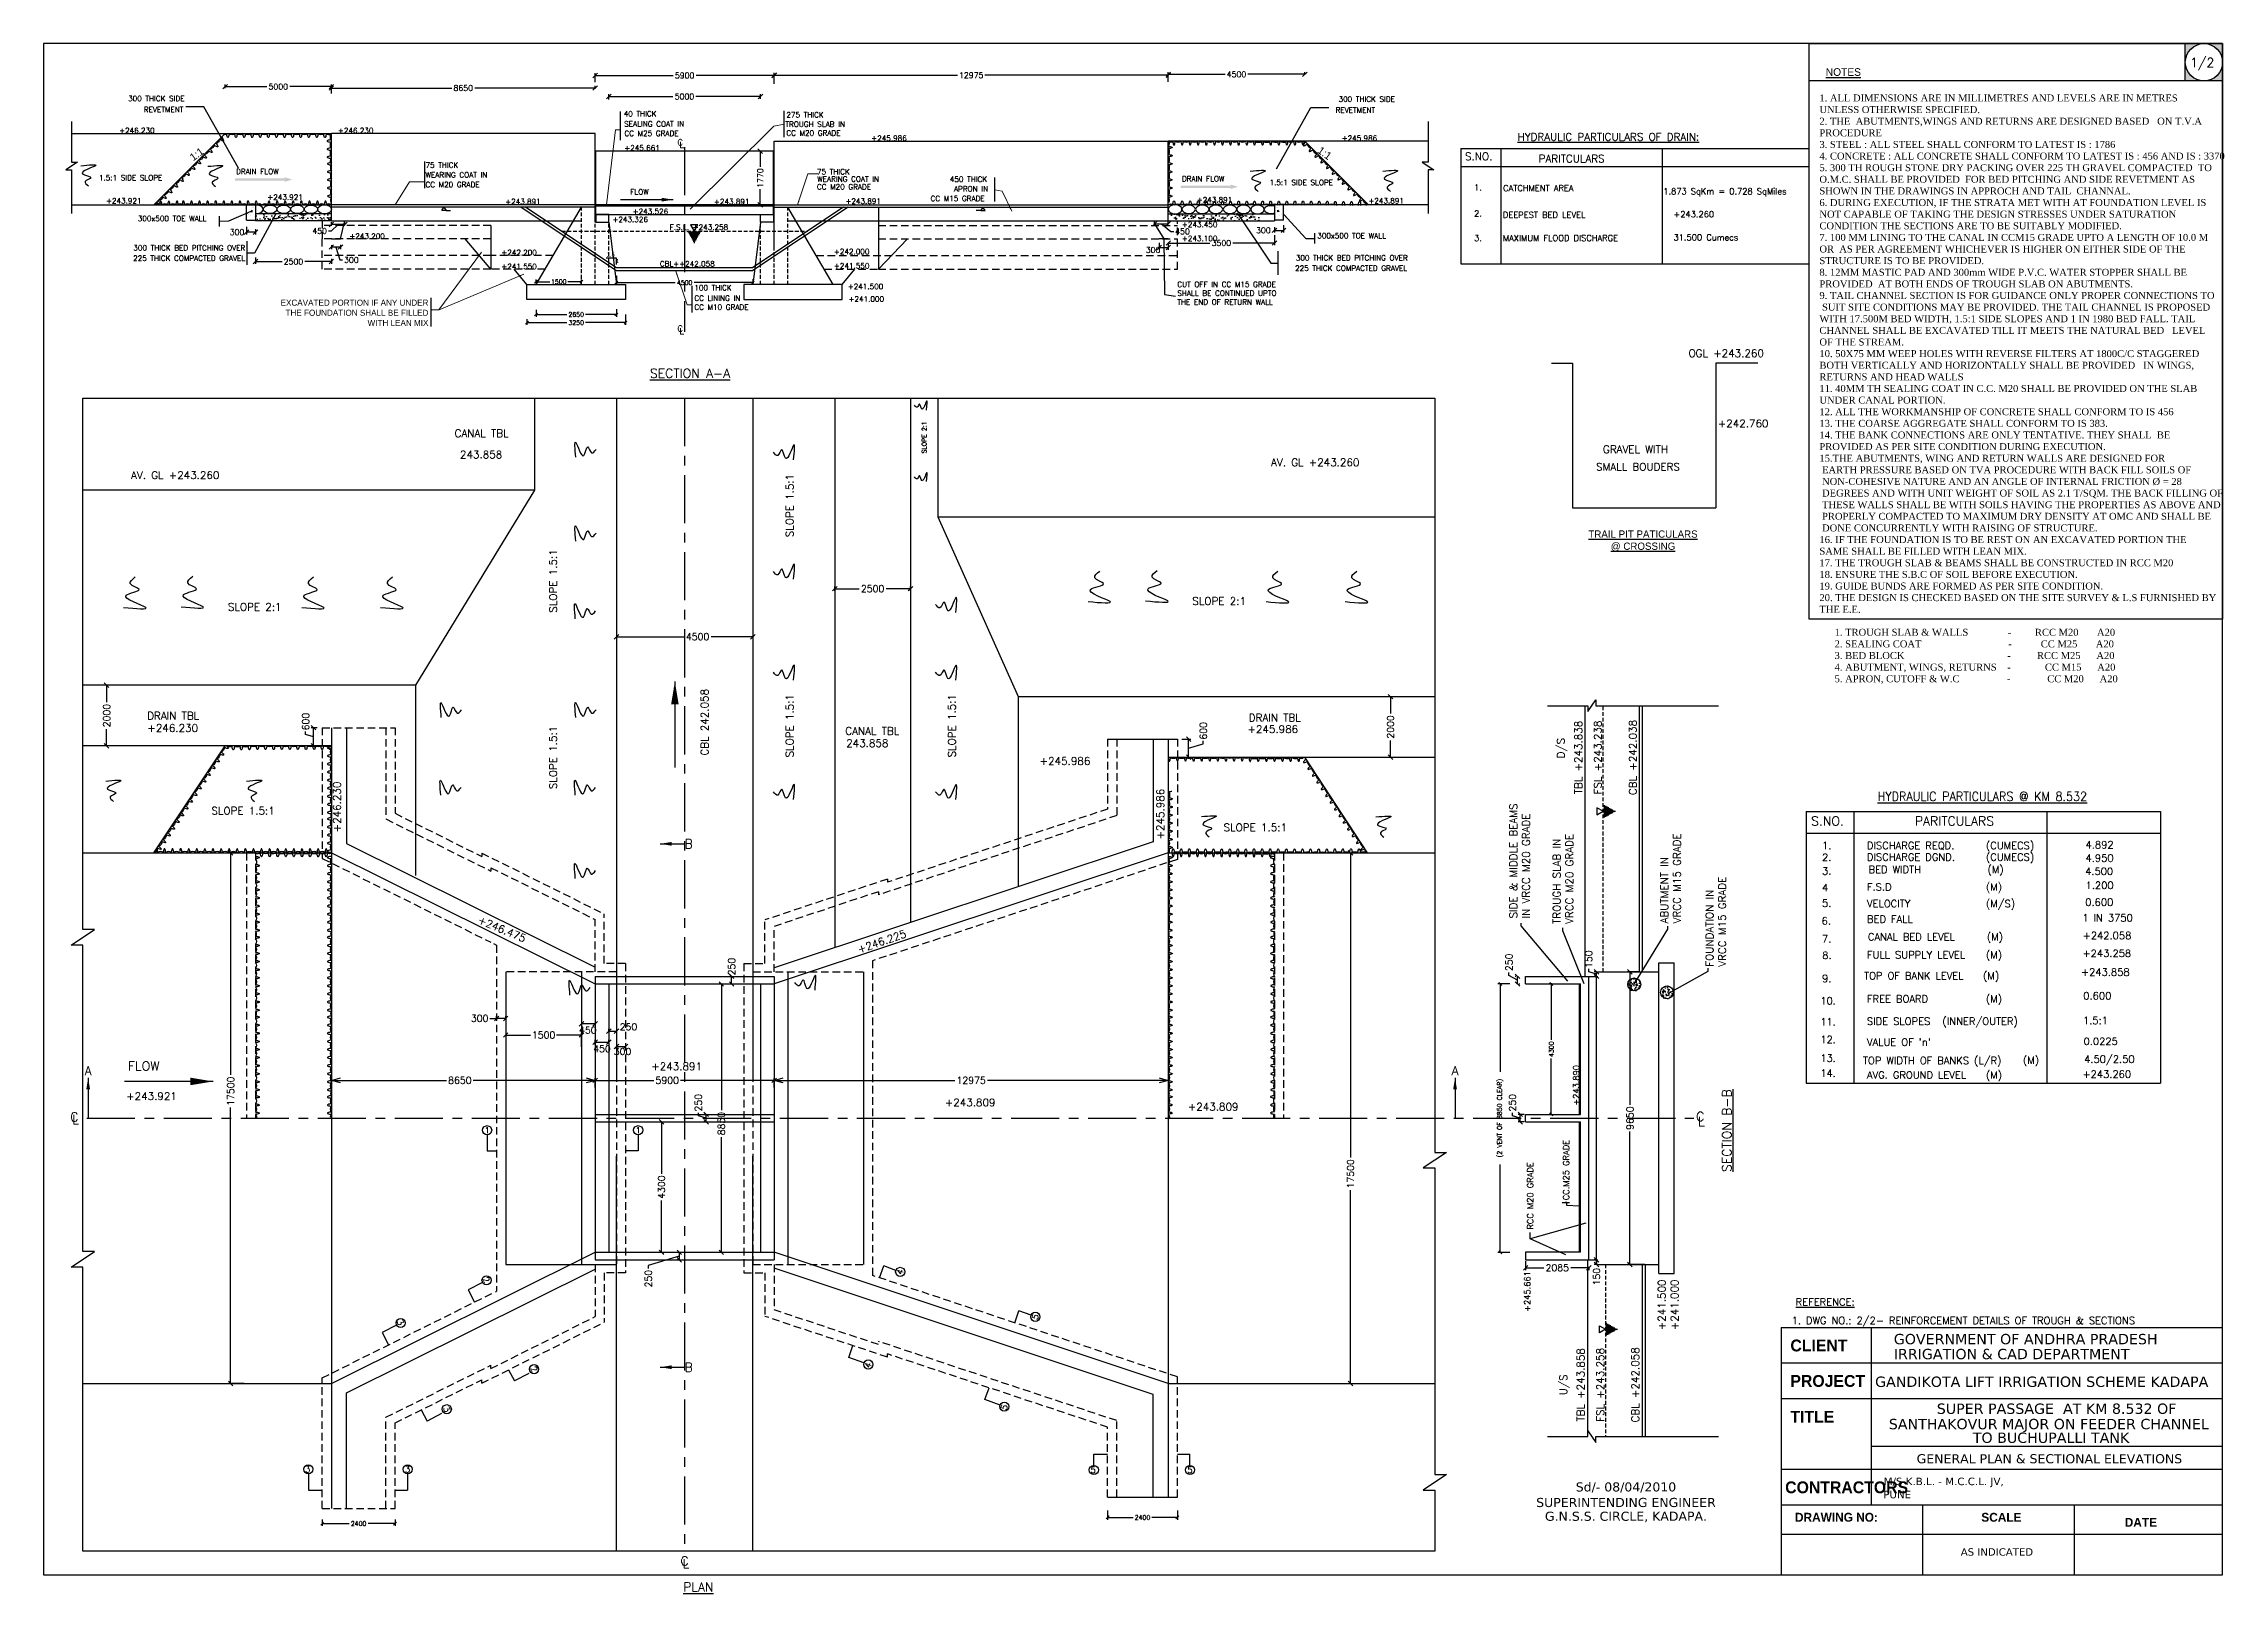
# Model space of a CAD drawing. Header units: inches. Extents: x 103704 to 210066, y -88751 to 89240.
# Drawn here: x 138152 to 210066, y -88751 to -37647 of the extents above; entities outside this region: 1.
import ezdxf
from ezdxf.enums import TextEntityAlignment as Align

# ---------------------------------------------------------------- set-up
doc = ezdxf.new("R2010")
doc.units = ezdxf.units.IN
doc.header["$LTSCALE"] = 100
doc.header["$MEASUREMENT"] = 0
doc.header["$PDMODE"] = 3
doc.linetypes.add('CENTER', pattern=[50.8, 31.75, -6.35, 6.35, -6.35])
doc.linetypes.add('DASHED2', pattern=[0.375, 0.25, -0.125])
for name, color, linetype in [('CAPTION', 242, 'Continuous'), ('Center Line', 7, 'CENTER'), ('Dim', 7, 'Continuous'), ('DIMEN', 7, 'Continuous'), ('dimensions', 7, 'Continuous'), ('HATCH', 8, 'Continuous'), ('HIDDEN LIGHT', 31, 'DASHED2'), ('SHEET', 3, 'Continuous'), ('Text', 7, 'Continuous')]:
    doc.layers.add(name, color=color, linetype=linetype)
doc.styles.add('ARIAL', font='times.ttf')
doc.styles.add('CITYBLUEPR', font='cityb___.ttf')
doc.styles.add('ROMANS', font='romans')
doc.styles.add('ROMANT', font='romant')
doc.styles.add('SIMPLEX', font='SIMPLEX.shx', dxfattribs={"height": 300})
doc.styles.get("Standard").update_dxf_attribs({"font": ''})
doc.styles.add('VERDANA', font='verdana.ttf')
doc.styles.get('Standard').set_extended_font_data('Univers Extended')
doc.dimstyles.new('Raj-50', dxfattribs={"dimscale": 50, "dimtxt": 2, "dimasz": 1.25, "dimexe": 1, "dimexo": 0.625, "dimtad": 0, "dimtxsty": 'ROMANS', "dimblk": 'OBLIQUE', "dimcen": 1.25, "dimclrd": 256, "dimclre": 256, "dimclrt": 256, "dimadec": 0, "dimazin": 0, "dimtfac": 1, "dimtmove": 1, "dimatfit": 3, "dimfxl": 1, "dimlwd": -1, "dimlwe": -1, "dimarcsym": 0})
doc.dimstyles.new('Raj-75', dxfattribs={"dimscale": 75, "dimtxt": 2, "dimasz": 1.25, "dimexe": 1, "dimexo": 0.625, "dimtad": 0, "dimtxsty": 'ROMANS', "dimblk": 'OBLIQUE', "dimcen": 1.25, "dimclrd": 256, "dimclre": 256, "dimclrt": 256, "dimadec": 0, "dimazin": 0, "dimtfac": 1, "dimtmove": 1, "dimatfit": 3, "dimfxl": 1, "dimlwd": -1, "dimlwe": -1, "dimarcsym": 0})
doc.dimstyles.new('SUR', dxfattribs={"dimscale": 50, "dimtxt": 2.5, "dimasz": 2.5, "dimexe": 1.5, "dimexo": 1.5, "dimtad": 1, "dimzin": 12, "dimtxsty": 'ROMANS', "dimcen": 2.5, "dimadec": 0, "dimazin": 0, "dimtfac": 1, "dimtmove": 0, "dimatfit": 3, "dimfxl": 1, "dimlwd": 15, "dimlwe": 15, "dimarcsym": 0})

msp = doc.modelspace()

# ---------------------------------------------------------------- texts
at = {"color": 0}
for s, height, style, p in [('1/2', 300, 'ROMANT', (208934.441, -38419.098)), ('C', 200, 'ROMANS', (159053.931, -41001.156)), ('L', 200, 'ROMANS', (159121.383, -41087.518)), ('%%UHYDRAULIC PARTICULARS OF DRAIN:', 250, 'ROMANT', (186758.799, -40847.801)), ('S.NO.', 250, 'ROMANS', (185024.972, -41490.542)), ('PARITCULARS', 250, 'ROMANS', (187452.453, -41563.452)), ('1.', 200, 'ROMANS', (185325.04, -42491.206)), ('CATCHMENT AREA', 200, 'ROMANS', (186281.507, -42510.438)), ('1.873 SqKm = 0.728 SqMiles', 200, 'ROMANS', (191561.666, -42616.664)), ('2.', 200, 'ROMANS', (185325.04, -43347.699)), ('DEEPEST BED LEVEL', 200, 'ROMANS', (186273.681, -43394.298)), ('+243.260', 200, 'ROMANS', (191901.612, -43373.052)), ('3.', 200, 'ROMANS', (185325.04, -44158.197)), ('MAXIMUM FLOOD DISCHARGE', 200, 'ROMANS', (186273.681, -44158.197)), ('31.500 Cumecs', 200, 'ROMANS', (191901.612, -44136.952)), ('C', 200, 'ROMANS', (159053.931, -47143.989)), ('L', 200, 'ROMANS', (159121.383, -47230.351)), ('S.NO.', 300, 'ROMANS', (196437.442, -63430.998)), ('PARITCULARS', 300, 'ROMANS', (199857.47, -63430.998)), ('1.', 240, 'ROMANS', (196797.524, -64210.567)), ('DISCHARGE REQD.', 240, 'ROMANS', (198279.249, -64210.567)), ('(CUMECS)', 240, 'ROMANS', (202201.005, -64210.567)), ('4.892', 240, 'ROMANS', (205486.886, -64185.073)), ('2.', 240, 'ROMANS', (196797.524, -64599.359)), ('DISCHARGE DGND. ', 240, 'ROMANS', (198279.249, -64590.636)), ('(CUMECS)', 240, 'ROMANS', (202201.005, -64590.636)), ('(M)', 240, 'ROMANS', (202253.316, -65002.506)), ('4.950', 240, 'ROMANS', (205486.886, -64623.614)), ('3.', 240, 'ROMANS', (196797.524, -65051.379)), ('4', 240, 'ROMANS', (196797.524, -65600.054)), ('F.S.D', 240, 'ROMANS', (198279.249, -65577.628)), ('BED WIDTH', 240, 'ROMANS', (198331.56, -65002.506)), ('(M)', 240, 'ROMANS', (202201.005, -65577.628)), ('4.500', 240, 'ROMANS', (205473.618, -65061.841)), ('1.200', 240, 'ROMANS', (205487.924, -65521.684)), ('5.', 240, 'ROMANS', (196797.524, -66111.245)), ('VELOCITY', 240, 'ROMANS', (198279.249, -66126.304)), ('(M/S)', 240, 'ROMANS', (202201.005, -66126.304)), ('0.600', 240, 'ROMANS', (205477.304, -66080.207)), ('6.', 240, 'ROMANS', (196784.922, -66696.124)), ('BED FALL', 240, 'ROMANS', (198279.249, -66637.494)), (' 1 IN 3750', 240, 'ROMANS', (205215.982, -66594.626)), ('7.', 240, 'ROMANS', (196797.524, -67290.478)), ('8.', 240, 'ROMANS', (196805.531, -67831.09)), ('FULL SUPPLY LEVEL ', 240, 'ROMANS', (198279.249, -67816.727)), ('CANAL BED LEVEL', 240, 'ROMANS', (198310.73, -67222.373)), ('(M)', 240, 'ROMANS', (202201.005, -67816.727)), ('(M)', 240, 'ROMANS', (202232.486, -67222.373)), ('+243.258', 240, 'ROMANS', (205387.834, -67765.512)), ('+242.058', 240, 'ROMANS', (205393.798, -67179.505)), ('TOP OF BANK LEVEL', 240, 'ROMANS', (198184.4, -68503.52)), ('(M)', 240, 'ROMANS', (202106.156, -68503.52)), ('+243.858', 240, 'ROMANS', (205336.328, -68384.056)), ('9.', 240, 'ROMANS', (196797.524, -68594.002)), ('FREE BOARD', 240, 'ROMANS', (198279.249, -69266.432)), ('(M)', 240, 'ROMANS', (202201.005, -69266.432)), ('0.600', 240, 'ROMANS', (205413.225, -69164.228)), ('10.', 240, 'ROMANS', (196738.747, -69333.336)), ('(INNER/OUTER)', 240, 'ROMANS', (200766.929, -70005.766)), ('1.5:1', 240, 'ROMANS', (205402.298, -69980.272)), ('11.', 240, 'ROMANS', (196738.747, -70020.466)), ('12.', 240, 'ROMANS', (196738.747, -70607.827)), ("VALUE OF 'n'", 240, 'ROMANS', (198279.249, -70692.896)), ('SIDE SLOPES', 240, 'ROMANS', (198279.249, -70005.766)), ('0.0225', 240, 'ROMANS', (205420.584, -70667.402)), ('13.', 240, 'ROMANS', (196738.747, -71221.785)), ('TOP WIDTH OF BANKS (L/R)', 240, 'ROMANS', (198149.076, -71301.936)), ('(M)', 240, 'ROMANS', (203421.341, -71287.087)), ('4.50/2.50', 240, 'ROMANS', (205439.484, -71254.763)), ('14.', 240, 'ROMANS', (196738.747, -71718.798)), ('AVG. GROUND LEVEL', 240, 'ROMANS', (198279.249, -71777.27)), ('(M)', 240, 'ROMANS', (202201.005, -71777.27)), ('+243.260', 240, 'ROMANS', (205386.229, -71751.776)), ('1. DWG NO.: 2/2- REINFORCEMENT DETAILS OF TROUGH & SECTIONS', 240, 'ROMANS', (195793.712, -79873.138))]:
    msp.add_text(s, height=height, dxfattribs=dict(at, style=style)).set_placement(p)
msp.add_text('%%UNOTES', height=252, dxfattribs=at).set_placement((196920.555, -38710.242))
at = {"color": 0, "style": 'ROMANT', "width": 0.9}
msp.add_text('%%UHYDRAULIC PARTICULARS @ KM 8.532', height=300, dxfattribs=at).set_placement((202084.11, -62471.771), align=Align.MIDDLE_CENTER)
at = {"color": 0, "style": 'ROMANS'}
msp.add_text('%%UREFERENCE:', height=240, dxfattribs=at).set_placement((196900.546, -79262.635), align=Align.CENTER)
at = {"color": 0, "style": 'VERDANA', "width": 1}
for s, p in [('Sd/- 08/04/2010', (190332.37, -85390.511)), ('SUPERINTENDING ENGINEER', (190332.37, -85903.351)), ('G.N.S.S. CIRCLE, KADAPA.', (190332.37, -86357.102))]:
    msp.add_text(s, height=300, dxfattribs=at).set_placement(p, align=Align.CENTER)
at = {"color": 0, "ltscale": 200, "attachment_point": 1, "style": 'ARIAL'}
for s, insert, char_height, width in [('1. ALL DIMENSIONS ARE IN MILLIMETRES AND LEVELS ARE IN METRES  UNLESS OTHERWISE SPECIFIED. \\P2. THE  ABUTMENTS,WINGS AND RETURNS ARE DESIGNED BASED   ON T.V.A PROCEDURE \\P3. STEEL : ALL STEEL SHALL CONFORM TO LATEST IS : 1786 \\P4. CONCRETE : ALL CONCRETE SHALL CONFORM TO LATEST IS : 456 AND IS : 3370 \\P5. 300 TH ROUGH STONE DRY PACKING OVER 225 TH GRAVEL COMPACTED  TO O.M.C. SHALL BE PROVIDED  FOR BED PITCHING AND SIDE REVETMENT AS SHOWN IN THE DRAWINGS IN APPROCH AND TAIL  CHANNAL. \\P6. DURING EXECUTION, IF THE STRATA MET WITH AT FOUNDATION LEVEL IS NOT CAPABLE OF TAKING THE DESIGN STRESSES UNDER SATURATION  CONDITION THE SECTIONS ARE TO BE SUITABLY MODIFIED.\\P7. 100 MM LINING TO THE CANAL IN CCM15 GRADE UPTO A LENGTH OF 10.0 M  OR  AS PER AGREEMENT WHICHEVER IS HIGHER ON EITHER SIDE OF THE STRUCTURE IS TO BE PROVIDED. \\P8. 12MM MASTIC PAD AND 300mm WIDE P.V.C. WATER STOPPER SHALL BE  PROVIDED  AT BOTH ENDS OF TROUGH SLAB ON ABUTMENTS.\\P9. TAIL CHANNEL SECTION IS FOR GUIDANCE ONLY PROPER CONNECTIONS TO  SUIT SITE CONDITIONS MAY BE PROVIDED. THE TAIL CHANNEL IS PROPOSED WITH 17.500M BED WIDTH, 1.5:1 SIDE SLOPES AND 1 IN 1980 BED FALL. TAIL CHANNEL SHALL BE EXCAVATED TILL IT MEETS THE NATURAL BED   LEVEL OF THE STREAM. \\P10. 50X75 MM WEEP HOLES WITH REVERSE FILTERS AT 1800C/C STAGGERED  BOTH VERTICALLY AND HORIZONTALLY SHALL BE PROVIDED   IN WINGS, RETURNS AND HEAD WALLS \\P11. 40MM TH SEALING COAT IN C.C. M20 SHALL BE PROVIDED ON THE SLAB  UNDER CANAL PORTION. \\P12. ALL THE WORKMANSHIP OF CONCRETE SHALL CONFORM TO IS 456 \\P13. THE COARSE AGGREGATE SHALL CONFORM TO IS 383. \\P14. THE BANK CONNECTIONS ARE ONLY TENTATIVE. THEY SHALL  BE PROVIDED AS PER SITE CONDITION DURING EXECUTION. \\P\\pi-600,l600;15.THE ABUTMENTS, WING AND RETURN WALLS ARE DESIGNED FOR\\P EARTH PRESSURE BASED ON TVA PROCEDURE WITH BACK FILL SOILS OF\\P NON-COHESIVE NATURE AND AN ANGLE OF INTERNAL FRICTION Ø = 28\\P DEGREES AND WITH UNIT WEIGHT OF SOIL AS 2.1 T/SQM. THE BACK FILLING OF\\P THESE WALLS SHALL BE WITH SOILS HAVING THE PROPERTIES AS ABOVE AND\\P PROPERLY COMPACTED TO MAXIMUM DRY DENSITY AT OMC AND SHALL BE\\P DONE CONCURRENTLY WITH RAISING OF STRUCTURE. \\P\\pi0,l0;16. IF THE FOUNDATION IS TO BE REST ON AN EXCAVATED PORTION THE  SAME SHALL BE FILLED WITH LEAN MIX.\\P17. THE TROUGH SLAB & BEAMS SHALL BE CONSTRUCTED IN RCC M20\\P18. ENSURE THE S.B.C OF SOIL BEFORE EXECUTION.\\P19. GUIDE BUNDS ARE FORMED AS PER SITE CONDITION.\\P20. THE DESIGN IS CHECKED BASED ON THE SITE SURVEY & L.S FURNISHED BY THE E.E.', (196711.253, -39323.541), 229.875745, 13052.08973), ('1. TROUGH SLAB & WALLS               -         RCC M20       A20\\P2. SEALING COAT                                 -           CC M25       A20\\P3. BED BLOCK                                       -          RCC M25      A20\\P4. ABUTMENT, WINGS, RETURNS    -             CC M15      A20  \\P5. APRON, CUTOFF & W.C                  -              CC M20      A20', (197212.224, -56942.971), 229.87574, 10668.27931)]:
    msp.add_mtext(s, dxfattribs=dict(at, insert=insert, char_height=char_height, width=width))
at = {"layer": 'CAPTION', "color": 0, "char_height": 250, "width": 6474.96892, "attachment_point": 1, "style": 'SIMPLEX'}
for s, insert in [('OGL +243.260', (192395.117, -47732.656)), ('+242.760', (193361.356, -50047.37)), ('GRAVEL WITH', (189574.581, -50899.354)), ('SMALL BOUDERS', (189345.748, -51477.6))]:
    msp.add_mtext(s, dxfattribs=dict(at, insert=insert))
at = {"layer": 'Dim', "color": 0, "style": 'ROMANS'}
for s, height, p in [('TBL +243.838', 250, (188960.284, -61187.275)), ('FSL +243.238', 250, (189603.765, -61187.275)), ('CBL +242.038', 250, (190758.163, -61187.275)), ('D/S', 250, (188385.083, -60879.753)), ('+243.890', 200, (188850.335, -71998.558)), ('+245.661', 200, (187237.194, -78796.212)), ('TBL +243.858', 250, (189040.284, -81874.978)), ('FSL +243.258', 250, (189683.765, -81874.978)), ('CBL +242.058', 250, (190838.163, -81874.978)), ('U/S', 250, (188465.083, -81874.978))]:
    msp.add_text(s, height=height, rotation=90, dxfattribs=at).set_placement(p, align=Align.BOTTOM_CENTER)
for s, rotation, p in [('1', 0.0959422, (152777.131, -73477.977)), ('1', 0.0959422, (157757.716, -73477.977)), ('2', 297.72848201, (152747.803, -78405.93, 0)), ('4', 70.22744076, (166398.964, -78149.193)), ('3', 297.72848201, (149913.068, -79815.152, 0)), ('5', 70.22744076, (170856.701, -79632.248)), ('4', 70.22744076, (165338.189, -81224.246)), ('2', 297.72848201, (154326.794, -81357.764, 0)), ('3', 297.72848201, (151447.543, -82677.441)), ('5', 70.22744076, (169828.51, -82612.752)), ('3', 0.0959422, (146862.308, -84660.418, 0.023)), ('3', 0.0959422, (150154.121, -84660.418, 0.023)), ('5', 359.9040578, (172762.308, -84680.838)), ('5', 359.9040578, (175954.121, -84680.838))]:
    msp.add_text(s, height=200, rotation=rotation, dxfattribs=at).set_placement(p, align=Align.MIDDLE_CENTER)
for s, p in [('+241.500', (191513.127, -78401.092)), ('+241.000', (191937.356, -78401.092))]:
    msp.add_text(s, height=250, rotation=90, dxfattribs=at).set_placement(p, align=Align.MIDDLE_RIGHT)
at = {"layer": 'Dim', "color": 0, "char_height": 250, "attachment_point": 5}
for insert, rotation in [((143199.673, -41293.706, -0.363), 36.00453801), ((180395.341, -41258.706, -0.453), 323.99546199)]:
    msp.add_mtext('1:1', dxfattribs=dict(at, insert=insert, rotation=rotation))
at = {"layer": 'Dim', "color": 0, "rotation": 90, "style": 'ROMANS'}
for s, insert, char_height, attachment_point in [('SIDE & MIDDLE BEAMS\\PIN VRCC M20 GRADE', (186494.734, -66496.352), 250, 1), ('TROUGH SLAB IN\\PVRCC M20 GRADE', (187925.577, -66675.901), 250, 1), ('ABUTMENT IN\\PVRCC M15 GRADE', (191470.104, -66658.684), 250, 1), ('FOUNDATION IN\\PVRCC M15 GRADE', (192963.526, -68087.833), 250, 1), ('CC.M25 GRADE', (188457.74, -75787.257), 200, 7), ('RCC M20 GRADE', (187274.318, -76754.656), 200, 7)]:
    msp.add_mtext(s, dxfattribs=dict(at, insert=insert, char_height=char_height, attachment_point=attachment_point))
at = {"layer": 'DIMEN', "color": 0, "insert": (190893.965, -54043.487), "char_height": 240, "width": 4836.54371, "attachment_point": 5}
msp.add_mtext('{\\LTRAIL PIT PATICULARS  \\P@ CROSSING }', dxfattribs=at)
at = {"layer": 'dimensions', "color": 0, "insert": (150840.768, -46088.57), "char_height": 200, "width": 5131.87514, "attachment_point": 3}
msp.add_mtext('EXCAVATED PORTION IF ANY UNDER THE FOUNDATION SHALL BE FILLED WITH LEAN MIX', dxfattribs=at)
at = {"layer": 'SHEET', "color": 0, "width": 1}
for s, height, style, p in [('CLIENT', 389.7651, 'CITYBLUEPR', (195754.281, -80771.719)), ('GOVERNMENT OF ANDHRA PRADESH', 341.04442, 'VERDANA', (199163.619, -80536.373)), ('IRRIGATION & CAD DEPARTMENT', 341.04442, 'VERDANA', (199163.619, -81029.035)), ('PROJECT', 389.7651, 'CITYBLUEPR', (195754.281, -81941.014)), ('GANDIKOTA LIFT IRRIGATION SCHEME KADAPA', 341.04442, 'VERDANA', (198546.966, -81942.178)), ('TITLE', 389.7651, 'CITYBLUEPR', (195754.281, -83122.474)), ('CONTRACTORS', 389.76505, 'CITYBLUEPR', (195582.397, -85448.9)), ('PUNE', 246.5821, 'VERDANA', (198817.888, -85614.321)), ('M/S K.B.L. - M.C.C.L. JV,', 246.58214, 'VERDANA', (198830.248, -85182.424)), ('DRAWING NO:', 292.32379, 'CITYBLUEPR', (195905.328, -86387.003)), ('SCALE', 292.3238, 'CITYBLUEPR', (202050.396, -86387.871)), ('DATE', 292.3238, 'CITYBLUEPR', (206779.499, -86555.27)), ('AS INDICATED', 243.60316, 'VERDANA', (201372.581, -87507.247))]:
    msp.add_text(s, height=height, dxfattribs=dict(at, style=style)).set_placement(p)
at = {"layer": 'SHEET', "color": 0, "style": 'VERDANA', "width": 1}
for s, height, p in [(' SUPER PASSAGE  AT KM 8.532 OF', 341.04442, (204458.04, -82831.465)), ('SANTHAKOVUR MAJOR ON FEEDER CHANNEL ', 341.04442, (204349.386, -83337.583)), ('TO BUCHUPALLI TANK', 341.04442, (204349.386, -83788.532)), ('GENERAL PLAN & SECTIONAL ELEVATIONS', 300, (204296.357, -84461))]:
    msp.add_text(s, height=height, dxfattribs=at).set_placement(p, align=Align.CENTER)
at = {"layer": 'Text', "color": 0, "style": 'ROMANS'}
for s, p in [('300 THICK SIDE', (142799.142, -39545.028, -0.015)), ('300 THICK SIDE', (182714.205, -39564.084, -0.015)), ('REVETMENT', (142761.504, -39906.14, -0.015)), ('REVETMENT', (182060.177, -39925.196, -0.015)), ('+243.450', (176860.754, -43698.068)), ('300 THICK BED PITCHING OVER', (144800.623, -44470.543, -0.191)), ('+243.200', (149405.056, -44083.461)), ('+242.200', (154416.862, -44623.692)), ('+242.000', (165383.428, -44593.615)), ('+243.100', (176860.754, -44157.838)), ('225 THICK COMPACTED GRAVEL', (144800.623, -44812.249, -0.191)), ('+241.550', (154416.862, -45083.461)), ('+241.550', (165383.428, -45062.279)), ('225 THICK COMPACTED GRAVEL', (183118.44, -45141.016, -0.191)), ('300 THICK BED PITCHING OVER', (183135.106, -44799.31, -0.191))]:
    msp.add_text(s, height=175, dxfattribs=at).set_placement(p, align=Align.RIGHT)
at = {"layer": 'Text', "color": 0}
for s, height, style, p in [('40 THICK', 175, 'ROMANS', (157281.425, -40046.762)), ('SEALING COAT IN', 175, 'ROMANS', (157296.066, -40383.676)), ('TROUGH SLAB IN', 175, 'ROMANS', (162613.401, -40392.382)), ('275 THICK', 175, 'ROMANS', (162645.401, -40080.982)), ('CC M25 GRADE', 175, 'ROMANS', (157305.412, -40693.897)), ('CC M20 GRADE', 175, 'ROMANS', (162645.401, -40682.502)), ('75 THICK', 175, 'ROMANS', (150744.529, -41739.357)), ('DRAIN FLOW', 175, 'ROMANS', (144499.061, -41952.727, 0.122)), ('WEARING COAT IN', 175, 'ROMANS', (150744.527, -42063.718)), ('CC M20 GRADE', 175, 'ROMANS', (150744.527, -42383.893)), ('75 THICK', 175, 'ROMANS', (163654.506, -41957.935)), ('CC M20 GRADE', 175, 'ROMANS', (163654.506, -42457.394)), ('WEARING COAT IN', 175, 'ROMANS', (163662.839, -42199.276)), ('450 THICK', 175, 'ROMANS', (168036.262, -42207.94)), ('APRON IN', 175, 'ROMANS', (168172.925, -42524.49)), ('DRAIN FLOW', 175, 'ROMANS', (175688.774, -42189.355, 0.122)), ('CC M15 GRADE', 175, 'ROMANS', (167400.586, -42839.87)), ('300x500 TOE WALL', 175, 'ROMANS', (141257.515, -43504.207, -1.177)), ('300x500 TOE WALL', 175, 'ROMANS', (180152.441, -44067.703, -1.177)), ('CC LINING IN', 175, 'ROMANS', (159611.008, -46127.05)), ('100 THICK', 175, 'ROMANS', (159611.008, -45783.684)), ('CC M10 GRADE', 175, 'ROMANS', (159611.008, -46425.233)), ('C', 300, 'ROMANT', (139029.645, -73189.589)), ('L', 300, 'ROMANT', (139097.098, -73275.952)), ('C', 300, 'ROMANT', (192643.467, -73175.926)), ('L', 300, 'ROMANT', (192710.919, -73339.399)), ('C', 300, 'ROMANT', (159153.22, -87831.32)), ('L', 300, 'ROMANT', (159220.673, -87917.683))]:
    msp.add_text(s, height=height, dxfattribs=dict(at, style=style)).set_placement(p)
for s, height, style, p in [('+246.230', 175, 'ROMANS', (141227.182, -40654.097)), ('+246.230', 175, 'ROMANS', (148443.522, -40654.097)), ('+245.986', 175, 'ROMANS', (166031.272, -40906.242)), ('+245.986', 175, 'ROMANS', (181543.942, -40906.242)), ('+245.661', 175, 'ROMANS', (157887.024, -41228.153)), ('1.5:1 SIDE SLOPE', 175, 'ROMANS', (141021.973, -42207.864)), ('1.5:1 SIDE SLOPE', 175, 'ROMANS', (179625.8, -42366.447)), ('+243.921', 175, 'ROMANS', (140795.767, -42971.115)), ('+243.921', 175, 'ROMANS', (146115.032, -42852.047)), ('+243.891', 175, 'ROMANS', (153959.293, -42997.625)), ('FLOW', 175, 'ROMANS', (157801.319, -42677.709)), ('+243.891', 175, 'ROMANS', (160843.426, -42997.625)), ('+243.891', 175, 'ROMANS', (165179.905, -42981.385)), ('+243.891', 175, 'ROMANS', (176764.982, -42938.518)), ('+243.891', 175, 'ROMANS', (182424.527, -42971.115)), ('%%uSECTION A-A', 300, 'ROMANT', (159469.523, -48760.471)), ('AV. GL +243.260', 250, 'ROMANS', (142491.7, -52077.495)), ('243.858', 250, 'ROMANS', (152579.248, -51397.671)), ('AV. GL +243.260', 250, 'ROMANS', (180084.994, -51655.915)), ('SLOPE 2:1', 250, 'ROMANS', (176916.74, -56229.031)), ('SLOPE 2:1', 250, 'ROMANS', (145112.048, -56421.855)), ('+246.230', 250, 'ROMANS', (142408.669, -60416.172)), ('+245.986', 250, 'ROMANS', (178686.839, -60454.318)), ('243.858', 250, 'ROMANS', (165314.332, -60916.844)), ('+245.986', 250, 'ROMANS', (171834.086, -61502.848)), ('SLOPE 1.5:1', 250, 'ROMANS', (144729.15, -63143.917, 0.33)), ('SLOPE 1.5:1', 250, 'ROMANS', (178108.332, -63694.264, 0.134)), ('A', 300, 'ROMANT', (139621.061, -71753.39)), ('FLOW', 300, 'ROMANS', (141456.194, -71599.076)), ('+243.891', 250, 'ROMANS', (159026.14, -71574.239)), ('A', 300, 'ROMANT', (184696.082, -71753.39)), ('+243.921', 250, 'ROMANS', (141709.886, -72555.414)), ('+243.809', 250, 'ROMANS', (168704.897, -72762.851)), ('+243.809', 250, 'ROMANS', (176719.194, -72905.143)), ('%%uPLAN', 300, 'ROMANT', (159742.558, -88781.283))]:
    msp.add_text(s, height=height, dxfattribs=dict(at, style=style)).set_placement(p, align=Align.BOTTOM_CENTER)
at = {"layer": 'Text', "color": 0, "style": 'ROMANS'}
for s, p in [('+243.526', (158747.539, -43179.785)), ('+243.326', (158081.815, -43444.092)), ('+241.500', (165841.04, -45654.784)), ('+241.000', (165865.8, -46068.3))]:
    msp.add_text(s, height=175, dxfattribs=at).set_placement(p, align=Align.MIDDLE_RIGHT)
for s, height, rotation, p in [('SLOPE 2:1', 150, 90, (167310.271, -50632.394)), ('SLOPE 1.5:1', 250, 90, (162954.869, -52880.666)), ('SLOPE 1.5:1', 250, 90, (155154.42, -55367.555)), ('CBL 242.058', 250, 90, (160148.097, -60026.538)), ('SLOPE 1.5:1', 250, 90, (162954.869, -60141.663)), ('SLOPE 1.5:1', 250, 90, (168303.166, -60141.663)), ('SLOPE 1.5:1', 250, 90, (155154.42, -61188.306)), ('+246.230', 250, 90, (148024.189, -62818.817, 0.027)), ('+245.986', 250, 90, (175176.489, -63053.744)), ('+246.475', 250, 337.21343446, (153190.947, -67031.967, -0.017)), ('+246.225', 250, 19.11102224, (165859.375, -67444.326))]:
    msp.add_text(s, height=height, rotation=rotation, dxfattribs=at).set_placement(p, align=Align.BOTTOM_CENTER)
for s, p in [('CANAL TBL', (152595.624, -50497.387)), ('DRAIN TBL', (142425.045, -59811.281)), ('CANAL TBL', (165478.201, -60311.952)), ('DRAIN TBL', (178751.008, -59875.863))]:
    msp.add_text(s, height=250, dxfattribs=at).set_placement(p, align=Align.MIDDLE_CENTER)
at = {"layer": 'Text', "color": 0, "style": 'ROMANT'}
for p in [(159290.007, -64033.921), (159290.007, -81293.598)]:
    msp.add_text('B', height=300, dxfattribs=at).set_placement(p, align=Align.MIDDLE_LEFT)
at = {"layer": 'Text', "color": 0, "insert": (175537.71, -45497.751, -0.034), "char_height": 175, "attachment_point": 1, "style": 'ROMANS'}
msp.add_mtext('CUT OFF IN CC M15 GRADE \\PSHALL BE CONTINUED UPTO \\PTHE END OF RETURN WALL', dxfattribs=at)
at = {"layer": 'Text', "color": 0, "ltscale": 5, "insert": (193508.976, -73492.357), "char_height": 300, "attachment_point": 2, "rotation": 90, "style": 'ROMANT'}
msp.add_mtext('{\\LSECTION B-B}', dxfattribs=at)

# ---------------------------------------------------------------- blocks, each defined once
blk = doc.blocks.new('_Oblique')
at = {"color": 0, "linetype": 'ByBlock', "lineweight": -2}
blk.add_line((-0.5, -0.5), (0.5, 0.5), dxfattribs=at)
blk = doc.blocks.new('*D128')
at = {"layer": 'Defpoints', "color": 0, "ltscale": 5, "transparency": 16777216}
for p in [(-2700, -3103), (-2700, -3269), (550, -2951)]:
    blk.add_point(p, dxfattribs=at)
at = {"layer": 'Dim', "ltscale": 5, "transparency": 16777216}
for p, q in [((-2700, -3150), (-2700, -3344)), ((-2700, -3269), (-1386, -3269)), ((550, -3269), (-764, -3269)), ((550, -2997), (550, -3344))]:
    blk.add_line(p, q, dxfattribs=at)
at = {"layer": 'Dim', "ltscale": 5, "transparency": 16777216, "xscale": 93.75, "yscale": 93.75, "zscale": 93.75, "rotation": 180}
blk.add_blockref('_Oblique', (-2700, -3269), dxfattribs=at)
at = {"layer": 'Dim', "ltscale": 5, "transparency": 16777216, "xscale": 93.75, "yscale": 93.75, "zscale": 93.75}
blk.add_blockref('_Oblique', (550, -3269), dxfattribs=at)
at = {"layer": 'Dim', "ltscale": 5, "transparency": 16777216, "insert": (-1075, -3269), "char_height": 150, "attachment_point": 5, "style": 'ROMANS'}
blk.add_mtext('3250', dxfattribs=at)
blk = doc.blocks.new('*D129')
at = {"layer": 'Defpoints', "color": 0, "ltscale": 5, "transparency": 16777216}
for p in [(-2400, -2803), (250, -2775), (-2400, -3001)]:
    blk.add_point(p, dxfattribs=at)
at = {"layer": 'Dim', "ltscale": 5, "transparency": 16777216}
for p, q in [((-2400, -2850), (-2400, -3076)), ((250, -2822), (250, -3076)), ((-2400, -3001), (-1386, -3001)), ((250, -3001), (-764, -3001))]:
    blk.add_line(p, q, dxfattribs=at)
at = {"layer": 'Dim', "ltscale": 5, "transparency": 16777216, "xscale": 93.75, "yscale": 93.75, "zscale": 93.75, "rotation": 180}
blk.add_blockref('_Oblique', (-2400, -3001), dxfattribs=at)
at = {"layer": 'Dim', "ltscale": 5, "transparency": 16777216, "xscale": 93.75, "yscale": 93.75, "zscale": 93.75}
blk.add_blockref('_Oblique', (250, -3001), dxfattribs=at)
at = {"layer": 'Dim', "ltscale": 5, "transparency": 16777216, "insert": (-1075, -3001), "char_height": 150, "attachment_point": 5, "style": 'ROMANS'}
blk.add_mtext('2650', dxfattribs=at)
blk = doc.blocks.new('*D127')
at = {"layer": 'Defpoints', "color": 0, "transparency": 16777216}
for p in [(-2400, -2010), (-900, -1919), (-900, -2010)]:
    blk.add_point(p, dxfattribs=at)
at = {"layer": 'Dim', "transparency": 16777216}
for p, q in [((-2400, -1963), (-2400, -1844)), ((-2400, -1919), (-1950, -1919)), ((-900, -1919), (-1350, -1919)), ((-900, -1963), (-900, -1844))]:
    blk.add_line(p, q, dxfattribs=at)
at = {"layer": 'Dim', "transparency": 16777216, "xscale": 93.75, "yscale": 93.75, "zscale": 93.75, "rotation": 180}
blk.add_blockref('_Oblique', (-2400, -1919), dxfattribs=at)
at = {"layer": 'Dim', "transparency": 16777216, "xscale": 93.75, "yscale": 93.75, "zscale": 93.75}
blk.add_blockref('_Oblique', (-900, -1919), dxfattribs=at)
at = {"layer": 'Dim', "transparency": 16777216, "insert": (-1650, -1919), "char_height": 150, "attachment_point": 5, "style": 'ROMANS'}
blk.add_mtext('1500', dxfattribs=at)
blk = doc.blocks.new('*D8')
at = {"layer": 'Defpoints', "color": 0, "transparency": 16777216}
for p in [(147640, -39341), (156340, -39111), (156340, -39183)]:
    blk.add_point(p, dxfattribs=at)
at = {"layer": 'Dim', "transparency": 16777216}
for p, q in [((147640, -39294), (147640, -39036)), ((147640, -39111), (151613, -39111)), ((156340, -39111), (152367, -39111)), ((156340, -39136), (156340, -39036))]:
    blk.add_line(p, q, dxfattribs=at)
at = {"layer": 'Dim', "transparency": 16777216, "xscale": 150, "yscale": 150, "zscale": 150, "rotation": 180}
blk.add_blockref('_Oblique', (147640, -39111), dxfattribs=at)
at = {"layer": 'Dim', "transparency": 16777216, "xscale": 150, "yscale": 150, "zscale": 150}
blk.add_blockref('_Oblique', (156340, -39111), dxfattribs=at)
at = {"layer": 'Dim', "transparency": 16777216, "insert": (151990, -39111), "char_height": 187.5, "attachment_point": 5, "style": 'ROMANS'}
blk.add_mtext('8650', dxfattribs=at)
blk = doc.blocks.new('*D9')
at = {"layer": 'Defpoints', "color": 0, "transparency": 16777216}
for p in [(156790, -39538), (161790, -39392), (161790, -39517)]:
    blk.add_point(p, dxfattribs=at)
at = {"layer": 'Dim', "transparency": 16777216}
for p, q in [((156790, -39491), (156790, -39317)), ((156790, -39392), (158906, -39392)), ((161790, -39392), (159661, -39392)), ((161790, -39470), (161790, -39317))]:
    blk.add_line(p, q, dxfattribs=at)
at = {"layer": 'Dim', "transparency": 16777216, "xscale": 150, "yscale": 150, "zscale": 150, "rotation": 180}
blk.add_blockref('_Oblique', (156790, -39392), dxfattribs=at)
at = {"layer": 'Dim', "transparency": 16777216, "xscale": 150, "yscale": 150, "zscale": 150}
blk.add_blockref('_Oblique', (161790, -39392), dxfattribs=at)
at = {"layer": 'Dim', "transparency": 16777216, "insert": (159284, -39392), "char_height": 187.5, "attachment_point": 5, "style": 'ROMANS'}
blk.add_mtext('5000', dxfattribs=at)
blk = doc.blocks.new('*D10')
at = {"layer": 'Defpoints', "color": 0, "transparency": 16777216}
for p in [(175240, -38688), (162240, -38916), (175240, -38950)]:
    blk.add_point(p, dxfattribs=at)
at = {"layer": 'Dim', "transparency": 16777216}
for p, q in [((162240, -38869), (162240, -38613)), ((162240, -38688), (168287, -38688)), ((175240, -38688), (169193, -38688)), ((175240, -38903), (175240, -38613))]:
    blk.add_line(p, q, dxfattribs=at)
at = {"layer": 'Dim', "transparency": 16777216, "xscale": 150, "yscale": 150, "zscale": 150, "rotation": 180}
blk.add_blockref('_Oblique', (162240, -38688), dxfattribs=at)
at = {"layer": 'Dim', "transparency": 16777216, "xscale": 150, "yscale": 150, "zscale": 150}
blk.add_blockref('_Oblique', (175240, -38688), dxfattribs=at)
at = {"layer": 'Dim', "transparency": 16777216, "insert": (168740, -38688), "char_height": 187.5, "attachment_point": 5, "style": 'ROMANS'}
blk.add_mtext('12975', dxfattribs=at)
blk = doc.blocks.new('*D11')
at = {"layer": 'Defpoints', "color": 0, "transparency": 16777216}
for p in [(147640, -44248), (147640, -44355), (147940, -44235)]:
    blk.add_point(p, dxfattribs=at)
at = {"layer": 'Text', "transparency": 16777216}
for p, q in [((147640, -44295), (147640, -44430)), ((147940, -44355), (147640, -44355)), ((147790, -44355), (147918, -44781)), ((147940, -44282), (147940, -44430)), ((147918, -44781), (148012, -44781))]:
    blk.add_line(p, q, dxfattribs=at)
at = {"layer": 'Text', "transparency": 16777216, "xscale": 150, "yscale": 150, "zscale": 150, "rotation": 180}
blk.add_blockref('_Oblique', (147640, -44355), dxfattribs=at)
at = {"layer": 'Text', "transparency": 16777216, "xscale": 150, "yscale": 150, "zscale": 150}
blk.add_blockref('_Oblique', (147940, -44355), dxfattribs=at)
at = {"layer": 'Text', "transparency": 16777216, "insert": (148300, -44781), "char_height": 187.5, "attachment_point": 5, "style": 'ROMANS'}
blk.add_mtext('300', dxfattribs=at)
blk = doc.blocks.new('*D12')
at = {"layer": 'Defpoints', "color": 0, "transparency": 16777216}
for p in [(147640, -43610), (147640, -43658), (148090, -43658)]:
    blk.add_point(p, dxfattribs=at)
at = {"layer": 'Dim', "transparency": 16777216}
for p, q in [((147635, -43826), (147541, -43826)), ((147865, -43610), (147635, -43826)), ((147640, -43611), (147640, -43535)), ((148090, -43610), (147640, -43610)), ((148090, -43611), (148090, -43535))]:
    blk.add_line(p, q, dxfattribs=at)
at = {"layer": 'Dim', "transparency": 16777216, "xscale": 150, "yscale": 150, "zscale": 150, "rotation": 180}
blk.add_blockref('_Oblique', (147640, -43610), dxfattribs=at)
at = {"layer": 'Dim', "transparency": 16777216, "xscale": 150, "yscale": 150, "zscale": 150}
blk.add_blockref('_Oblique', (148090, -43610), dxfattribs=at)
at = {"layer": 'Dim', "transparency": 16777216, "insert": (147253, -43826), "char_height": 187.5, "attachment_point": 5, "style": 'ROMANS'}
blk.add_mtext('450', dxfattribs=at)
blk = doc.blocks.new('*D13')
at = {"layer": 'Defpoints', "color": 0, "transparency": 16777216}
for p in [(174790, -43639), (175240, -43591), (175240, -43639)]:
    blk.add_point(p, dxfattribs=at)
at = {"layer": 'Dim', "transparency": 16777216}
for p, q in [((174790, -43592), (174790, -43516)), ((174790, -43591), (175240, -43591)), ((175015, -43591), (175328, -43841)), ((175240, -43592), (175240, -43516)), ((175328, -43841), (175421, -43841))]:
    blk.add_line(p, q, dxfattribs=at)
at = {"layer": 'Dim', "transparency": 16777216, "xscale": 150, "yscale": 150, "zscale": 150, "rotation": 180}
blk.add_blockref('_Oblique', (174790, -43591), dxfattribs=at)
at = {"layer": 'Dim', "transparency": 16777216, "xscale": 150, "yscale": 150, "zscale": 150}
blk.add_blockref('_Oblique', (175240, -43591), dxfattribs=at)
at = {"layer": 'Dim', "transparency": 16777216, "insert": (175709, -43841), "char_height": 187.5, "attachment_point": 5, "style": 'ROMANS'}
blk.add_mtext('450', dxfattribs=at)
blk = doc.blocks.new('Water Level')
for p, q in [((595, -94), (-595, -94)), ((523, -219), (-523, -219)), ((451, -344), (-451, -344)), ((379, -469), (-379, -469)), ((307, -594), (-307, -594)), ((234, -719), (-234, -719)), ((162, -844), (-162, -844)), ((90, -969), (-90, -969)), ((41, -1094), (-36, -1094))]:
    blk.add_line(p, q)
blk.add_lwpolyline([(342, 592), (-342, 592), (0, 0)], close=True)
blk = doc.blocks.new('*D87')
at = {"layer": 'Defpoints', "color": 0, "transparency": 16777216}
for p in [(182640, -1268), (187140, -1377), (187140, -1534)]:
    blk.add_point(p, dxfattribs=at)
at = {"layer": 'Dim', "transparency": 16777216}
for p, q in [((182640, -1315), (182640, -1609)), ((187140, -1424), (187140, -1609)), ((182640, -1534), (184579, -1534)), ((187140, -1534), (185201, -1534))]:
    blk.add_line(p, q, dxfattribs=at)
at = {"layer": 'Dim', "transparency": 16777216, "xscale": 93.75, "yscale": 93.75, "zscale": 93.75, "rotation": 180}
blk.add_blockref('_Oblique', (182640, -1534), dxfattribs=at)
at = {"layer": 'Dim', "transparency": 16777216, "xscale": 93.75, "yscale": 93.75, "zscale": 93.75}
blk.add_blockref('_Oblique', (187140, -1534), dxfattribs=at)
at = {"layer": 'Dim', "transparency": 16777216, "insert": (184890, -1534), "char_height": 150, "attachment_point": 5, "style": 'ROMANS'}
blk.add_mtext('4500', dxfattribs=at)
blk = doc.blocks.new('*D32')
at = {"layer": 'Defpoints', "color": 0, "transparency": 16777216}
for p in [(161782, -41194), (161982, -41194), (161982, -42964)]:
    blk.add_point(p, dxfattribs=at)
at = {"layer": 'Dim', "transparency": 16777216}
for p, q in [((161935, -41194), (161707, -41194)), ((161782, -41194), (161782, -41715)), ((161935, -42964), (161707, -42964)), ((161782, -42964), (161782, -42443))]:
    blk.add_line(p, q, dxfattribs=at)
at = {"layer": 'Dim', "transparency": 16777216, "xscale": 150, "yscale": 150, "zscale": 150}
for p, rotation in [((161782, -41194), 90), ((161782, -42964), 270)]:
    blk.add_blockref('_Oblique', p, dxfattribs=dict(at, rotation=rotation))
at = {"layer": 'Dim', "transparency": 16777216, "insert": (161782, -42079), "char_height": 187.5, "attachment_point": 5, "rotation": 90, "style": 'ROMANS'}
blk.add_mtext('1770', dxfattribs=at)
blk = doc.blocks.new('*D68')
at = {"layer": 'Defpoints', "color": 0, "transparency": 16777216}
for p in [(174940, -44171), (175240, -44171), (175240, -44370)]:
    blk.add_point(p, dxfattribs=at)
at = {"layer": 'Dim', "transparency": 16777216}
for p, q in [((174940, -44218), (174940, -44445)), ((174940, -44370), (175240, -44370)), ((175240, -44218), (175240, -44445))]:
    blk.add_line(p, q, dxfattribs=at)
at = {"layer": 'Dim', "transparency": 16777216, "xscale": 150, "yscale": 150, "zscale": 150, "rotation": 180}
blk.add_blockref('_Oblique', (174940, -44370), dxfattribs=at)
at = {"layer": 'Dim', "transparency": 16777216, "xscale": 150, "yscale": 150, "zscale": 150}
blk.add_blockref('_Oblique', (175240, -44370), dxfattribs=at)
at = {"layer": 'Dim', "transparency": 16777216, "insert": (174738, -44451), "char_height": 187.5, "attachment_point": 5, "style": 'ROMANS'}
blk.add_mtext('300', dxfattribs=at)
blk = doc.blocks.new('*D70')
at = {"layer": 'Defpoints', "color": 0, "transparency": 16777216}
for p in [(162240, -38696), (156340, -38961), (162240, -39015)]:
    blk.add_point(p, dxfattribs=at)
at = {"layer": 'Dim', "transparency": 16777216}
for p, q in [((156340, -38914), (156340, -38621)), ((156340, -38696), (158913, -38696)), ((162240, -38696), (159667, -38696)), ((162240, -38968), (162240, -38621))]:
    blk.add_line(p, q, dxfattribs=at)
at = {"layer": 'Dim', "transparency": 16777216, "xscale": 150, "yscale": 150, "zscale": 150, "rotation": 180}
blk.add_blockref('_Oblique', (156340, -38696), dxfattribs=at)
at = {"layer": 'Dim', "transparency": 16777216, "xscale": 150, "yscale": 150, "zscale": 150}
blk.add_blockref('_Oblique', (162240, -38696), dxfattribs=at)
at = {"layer": 'Dim', "transparency": 16777216, "insert": (159290, -38696), "char_height": 187.5, "attachment_point": 5, "style": 'ROMANS'}
blk.add_mtext('5900', dxfattribs=at)
blk = doc.blocks.new('*D71')
at = {"layer": 'Defpoints', "color": 0, "transparency": 16777216}
for p in [(190821, -68255), (190463, -77905), (190999, -77905)]:
    blk.add_point(p, dxfattribs=at)
at = {"layer": 'Dim', "transparency": 16777216}
for p, q in [((190774, -68255), (190388, -68255)), ((190463, -68255), (190463, -72636)), ((190463, -77905), (190463, -73523)), ((190952, -77905), (190388, -77905))]:
    blk.add_line(p, q, dxfattribs=at)
at = {"layer": 'Dim', "transparency": 16777216, "xscale": 150, "yscale": 150, "zscale": 150}
for p, rotation in [((190463, -68255), 90), ((190463, -77905), 270)]:
    blk.add_blockref('_Oblique', p, dxfattribs=dict(at, rotation=rotation))
at = {"layer": 'Dim', "transparency": 16777216, "insert": (190463, -73080), "char_height": 225, "attachment_point": 5, "rotation": 90, "style": 'ROMANS'}
blk.add_mtext('9650', dxfattribs=at)
blk = doc.blocks.new('*D72')
at = {"layer": 'Defpoints', "color": 0, "transparency": 16777216}
for p in [(144840, -43646), (144840, -43864), (145140, -43713)]:
    blk.add_point(p, dxfattribs=at)
at = {"layer": 'Dim', "transparency": 16777216}
for p, q in [((144840, -43693), (144840, -43939)), ((145140, -43864), (144840, -43864)), ((145140, -43760), (145140, -43939))]:
    blk.add_line(p, q, dxfattribs=at)
at = {"layer": 'Dim', "transparency": 16777216, "xscale": 150, "yscale": 150, "zscale": 150, "rotation": 180}
blk.add_blockref('_Oblique', (144840, -43864), dxfattribs=at)
at = {"layer": 'Dim', "transparency": 16777216, "xscale": 150, "yscale": 150, "zscale": 150}
blk.add_blockref('_Oblique', (145140, -43864), dxfattribs=at)
at = {"layer": 'Dim', "transparency": 16777216, "insert": (144530, -43864), "char_height": 187.5, "attachment_point": 5, "style": 'ROMANS'}
blk.add_mtext('300', dxfattribs=at)
blk = doc.blocks.new('*D73')
at = {"layer": 'Defpoints', "color": 0, "transparency": 16777216}
for p in [(145140, -44652, 0), (147640, -44694), (147640, -44834)]:
    blk.add_point(p, dxfattribs=at)
at = {"layer": 'Dim', "transparency": 16777216}
for p, q in [((145140, -44699), (145140, -44909)), ((145140, -44834), (146013, -44834)), ((147640, -44834), (146767, -44834)), ((147640, -44741), (147640, -44909))]:
    blk.add_line(p, q, dxfattribs=at)
at = {"layer": 'Dim', "transparency": 16777216, "xscale": 150, "yscale": 150, "zscale": 150, "rotation": 180}
blk.add_blockref('_Oblique', (145140, -44834), dxfattribs=at)
at = {"layer": 'Dim', "transparency": 16777216, "xscale": 150, "yscale": 150, "zscale": 150}
blk.add_blockref('_Oblique', (147640, -44834), dxfattribs=at)
at = {"layer": 'Dim', "transparency": 16777216, "insert": (146390, -44834), "char_height": 187.5, "attachment_point": 5, "style": 'ROMANS'}
blk.add_mtext('2500', dxfattribs=at)
blk = doc.blocks.new('*D74')
at = {"layer": 'Defpoints', "color": 0, "transparency": 16777216}
for p in [(144140, -39162), (147640, -39065), (147640, -39294)]:
    blk.add_point(p, dxfattribs=at)
at = {"layer": 'Dim', "transparency": 16777216}
for p, q in [((144140, -39115), (144140, -38990)), ((144140, -39065), (145513, -39065)), ((147640, -39065), (146267, -39065)), ((147640, -39247), (147640, -38990))]:
    blk.add_line(p, q, dxfattribs=at)
at = {"layer": 'Dim', "transparency": 16777216, "xscale": 150, "yscale": 150, "zscale": 150, "rotation": 180}
blk.add_blockref('_Oblique', (144140, -39065), dxfattribs=at)
at = {"layer": 'Dim', "transparency": 16777216, "xscale": 150, "yscale": 150, "zscale": 150}
blk.add_blockref('_Oblique', (147640, -39065), dxfattribs=at)
at = {"layer": 'Dim', "transparency": 16777216, "insert": (145890, -39065), "char_height": 187.5, "attachment_point": 5, "style": 'ROMANS'}
blk.add_mtext('5000', dxfattribs=at)
blk = doc.blocks.new('*D77')
at = {"layer": 'Defpoints', "color": 0, "transparency": 16777216}
for p in [(178740, -43654), (179040, -43587), (179040, -43805)]:
    blk.add_point(p, dxfattribs=at)
at = {"layer": 'Dim', "transparency": 16777216}
for p, q in [((178740, -43701), (178740, -43880)), ((178740, -43805), (179040, -43805)), ((179040, -43634), (179040, -43880))]:
    blk.add_line(p, q, dxfattribs=at)
at = {"layer": 'Dim', "transparency": 16777216, "xscale": 150, "yscale": 150, "zscale": 150, "rotation": 180}
blk.add_blockref('_Oblique', (178740, -43805), dxfattribs=at)
at = {"layer": 'Dim', "transparency": 16777216, "xscale": 150, "yscale": 150, "zscale": 150}
blk.add_blockref('_Oblique', (179040, -43805), dxfattribs=at)
at = {"layer": 'Dim', "transparency": 16777216, "insert": (178375, -43805), "char_height": 187.5, "attachment_point": 5, "style": 'ROMANS'}
blk.add_mtext('300', dxfattribs=at)
blk = doc.blocks.new('*D75')
at = {"layer": 'Defpoints', "color": 0, "transparency": 16777216}
for p in [(175240, -44177, 0), (175240, -44222), (178740, -43918)]:
    blk.add_point(p, dxfattribs=at)
at = {"layer": 'Dim', "transparency": 16777216}
for p, q in [((175240, -44222), (176613, -44222)), ((175240, -44224), (175240, -44297)), ((178740, -44222), (177367, -44222)), ((178740, -43964), (178740, -44297))]:
    blk.add_line(p, q, dxfattribs=at)
at = {"layer": 'Dim', "transparency": 16777216, "xscale": 150, "yscale": 150, "zscale": 150, "rotation": 180}
blk.add_blockref('_Oblique', (175240, -44222), dxfattribs=at)
at = {"layer": 'Dim', "transparency": 16777216, "xscale": 150, "yscale": 150, "zscale": 150}
blk.add_blockref('_Oblique', (178740, -44222), dxfattribs=at)
at = {"layer": 'Dim', "transparency": 16777216, "insert": (176990, -44222), "char_height": 187.5, "attachment_point": 5, "style": 'ROMANS'}
blk.add_mtext('3500', dxfattribs=at)
blk = doc.blocks.new('*D76')
at = {"layer": 'Defpoints', "color": 0, "transparency": 16777216}
for p in [(175240, -38659), (179740, -38673), (175240, -38887)]:
    blk.add_point(p, dxfattribs=at)
at = {"layer": 'Dim', "transparency": 16777216}
for p, q in [((175240, -38840), (175240, -38584)), ((175240, -38659), (177113, -38659)), ((179740, -38659), (177867, -38659)), ((179740, -38626), (179740, -38584))]:
    blk.add_line(p, q, dxfattribs=at)
at = {"layer": 'Dim', "transparency": 16777216, "xscale": 150, "yscale": 150, "zscale": 150, "rotation": 180}
blk.add_blockref('_Oblique', (175240, -38659), dxfattribs=at)
at = {"layer": 'Dim', "transparency": 16777216, "xscale": 150, "yscale": 150, "zscale": 150}
blk.add_blockref('_Oblique', (179740, -38659), dxfattribs=at)
at = {"layer": 'Dim', "transparency": 16777216, "insert": (177490, -38659), "char_height": 187.5, "attachment_point": 5, "style": 'ROMANS'}
blk.add_mtext('4500', dxfattribs=at)
blk = doc.blocks.new('*D80')
at = {"layer": 'Defpoints', "color": 0, "transparency": 16777216}
for p in [(189362, -68255), (189404, -68255), (189404, -68405)]:
    blk.add_point(p, dxfattribs=at)
at = {"layer": 'Dim', "transparency": 16777216}
for p, q in [((189104, -68252), (189104, -68158)), ((189362, -68330), (189104, -68252)), ((189358, -68255), (189287, -68255)), ((189362, -68405), (189362, -68255)), ((189358, -68405), (189287, -68405))]:
    blk.add_line(p, q, dxfattribs=at)
at = {"layer": 'Dim', "transparency": 16777216, "xscale": 150, "yscale": 150, "zscale": 150}
for p, rotation in [((189362, -68255), 90), ((189362, -68405), 270)]:
    blk.add_blockref('_Oblique', p, dxfattribs=dict(at, rotation=rotation))
at = {"layer": 'Dim', "transparency": 16777216, "insert": (189104, -67838), "char_height": 225, "attachment_point": 5, "rotation": 90, "style": 'ROMANS'}
blk.add_mtext('150', dxfattribs=at)
blk = doc.blocks.new('*D81')
at = {"layer": 'Defpoints', "color": 0, "transparency": 16777216}
for p in [(189362, -77905), (189404, -77755), (189404, -77905)]:
    blk.add_point(p, dxfattribs=at)
at = {"layer": 'Dim', "transparency": 16777216}
for p, q in [((189358, -77755), (189287, -77755)), ((189358, -77905), (189287, -77905)), ((189362, -77755), (189362, -77905))]:
    blk.add_line(p, q, dxfattribs=at)
at = {"layer": 'Dim', "transparency": 16777216, "xscale": 150, "yscale": 150, "zscale": 150}
for p, rotation in [((189362, -77755), 90), ((189362, -77905), 270)]:
    blk.add_blockref('_Oblique', p, dxfattribs=dict(at, rotation=rotation))
at = {"layer": 'Dim', "transparency": 16777216, "insert": (189363, -78308), "char_height": 225, "attachment_point": 5, "rotation": 90, "style": 'ROMANS'}
blk.add_mtext('150', dxfattribs=at)
blk = doc.blocks.new('*D82')
at = {"layer": 'Defpoints', "color": 0, "transparency": 16777216}
for p in [(187024, -77755), (187024, -78014), (189109, -77931)]:
    blk.add_point(p, dxfattribs=at)
at = {"layer": 'Dim', "transparency": 16777216}
for p, q in [((187024, -77801), (187024, -78089)), ((187024, -78014), (187624, -78014)), ((189109, -78014), (188510, -78014)), ((189109, -77978), (189109, -78089))]:
    blk.add_line(p, q, dxfattribs=at)
at = {"layer": 'Dim', "transparency": 16777216, "xscale": 150, "yscale": 150, "zscale": 150, "rotation": 180}
blk.add_blockref('_Oblique', (187024, -78014), dxfattribs=at)
at = {"layer": 'Dim', "transparency": 16777216, "xscale": 150, "yscale": 150, "zscale": 150}
blk.add_blockref('_Oblique', (189109, -78014), dxfattribs=at)
at = {"layer": 'Dim', "transparency": 16777216, "insert": (188067, -78014), "char_height": 225, "attachment_point": 5, "style": 'ROMANS'}
blk.add_mtext('2085', dxfattribs=at)
blk = doc.blocks.new('*D83')
at = {"layer": 'Defpoints', "color": 0, "transparency": 16777216}
for p in [(157040, -56765), (161540, -56765), (157040, -57205)]:
    blk.add_point(p, dxfattribs=at)
at = {"layer": 'Dim', "transparency": 16777216}
for p, q in [((157040, -56812), (157040, -57280)), ((157040, -57205), (159276, -57205)), ((161540, -57205), (160163, -57205)), ((161540, -56812), (161540, -57280))]:
    blk.add_line(p, q, dxfattribs=at)
at = {"layer": 'Dim', "transparency": 16777216, "xscale": 150, "yscale": 150, "zscale": 150, "rotation": 180}
blk.add_blockref('_Oblique', (157040, -57205), dxfattribs=at)
at = {"layer": 'Dim', "transparency": 16777216, "xscale": 150, "yscale": 150, "zscale": 150}
blk.add_blockref('_Oblique', (161540, -57205), dxfattribs=at)
at = {"layer": 'Dim', "transparency": 16777216, "insert": (159719, -57205), "char_height": 225, "attachment_point": 5, "style": 'ROMANS'}
blk.add_mtext('4500', dxfattribs=at)
blk = doc.blocks.new('*D84')
at = {"layer": 'Defpoints', "color": 0, "transparency": 16777216}
for p in [(186752, -68405), (186752, -68405), (186752, -68655)]:
    blk.add_point(p, dxfattribs=at)
at = {"layer": 'Dim', "transparency": 16777216}
for p, q in [((186474, -68372), (186474, -68278)), ((186752, -68530), (186474, -68372)), ((186705, -68405), (186677, -68405)), ((186752, -68655), (186752, -68405)), ((186799, -68655), (186827, -68655))]:
    blk.add_line(p, q, dxfattribs=at)
at = {"layer": 'Dim', "transparency": 16777216, "xscale": 150, "yscale": 150, "zscale": 150}
for p, rotation in [((186752, -68405), 90), ((186752, -68655), 270)]:
    blk.add_blockref('_Oblique', p, dxfattribs=dict(at, rotation=rotation))
at = {"layer": 'Dim', "transparency": 16777216, "insert": (186474, -67942), "char_height": 225, "attachment_point": 5, "rotation": 90, "style": 'ROMANS'}
blk.add_mtext('250', dxfattribs=at)
blk = doc.blocks.new('abbb')
at = {"ltscale": 5}
for p, q in [((130341, -43279), (130341, -43004)), ((129911, -43529), (129661, -45589))]:
    blk.add_line(p, q, dxfattribs=at)
at = {"linetype": 'Continuous', "ltscale": 5}
blk.add_line((132311, -45589), (130811, -43039), dxfattribs=at)
at = {"linetype": 'DASHED2', "ltscale": 5}
for p, q in [((130811, -45589), (130811, -43039)), ((129911, -45589), (129911, -43529)), ((130361, -45589), (130361, -43529))]:
    blk.add_line(p, q, dxfattribs=at)
at = {"ltscale": 5}
blk.add_lwpolyline([(130341, -43529), (130361, -43529), (130361, -43039), (130811, -43039)], dxfattribs=at)
for points in [[(129911, -43279), (130341, -43279), (130341, -43529), (129911, -43529)], [(129361, -46089), (132611, -46089), (132611, -45589), (129361, -45589)]]:
    blk.add_lwpolyline(points, close=True, dxfattribs=at)
blk = doc.blocks.new('*D88')
at = {"layer": 'Defpoints', "color": 0, "transparency": 16777216}
for p in [(140350, -58805, 0), (140229, -60805), (140350, -60805, 0)]:
    blk.add_point(p, dxfattribs=at)
at = {"layer": 'Dim', "transparency": 16777216}
for p, q in [((140304, -58805), (140154, -58805)), ((140229, -58805), (140229, -59361)), ((140229, -60805), (140229, -60248)), ((140304, -60805), (140154, -60805))]:
    blk.add_line(p, q, dxfattribs=at)
at = {"layer": 'Dim', "transparency": 16777216, "xscale": 150, "yscale": 150, "zscale": 150}
for p, rotation in [((140229, -58805), 90), ((140229, -60805), 270)]:
    blk.add_blockref('_Oblique', p, dxfattribs=dict(at, rotation=rotation))
at = {"layer": 'Dim', "transparency": 16777216, "insert": (140229, -59805), "char_height": 225, "attachment_point": 5, "rotation": 90, "style": 'ROMANS'}
blk.add_mtext('2000', dxfattribs=at)
blk = doc.blocks.new('*D89')
at = {"layer": 'Defpoints', "color": 0, "transparency": 16777216}
for p in [(182432, -59180), (182432, -61180), (182566, -61180)]:
    blk.add_point(p, dxfattribs=at)
at = {"layer": 'Dim', "transparency": 16777216}
for p, q in [((182479, -59180), (182641, -59180)), ((182566, -59180), (182566, -59736)), ((182566, -61180), (182566, -60623)), ((182479, -61180), (182641, -61180))]:
    blk.add_line(p, q, dxfattribs=at)
at = {"layer": 'Dim', "transparency": 16777216, "xscale": 150, "yscale": 150, "zscale": 150}
for p, rotation in [((182566, -59180), 90), ((182566, -61180), 270)]:
    blk.add_blockref('_Oblique', p, dxfattribs=dict(at, rotation=rotation))
at = {"layer": 'Dim', "transparency": 16777216, "insert": (182566, -60180), "char_height": 225, "attachment_point": 5, "rotation": 90, "style": 'ROMANS'}
blk.add_mtext('2000', dxfattribs=at)
blk = doc.blocks.new('*D90')
at = {"layer": 'Defpoints', "color": 0, "transparency": 16777216}
for p in [(164240, -55740), (166740, -55622), (166740, -55740)]:
    blk.add_point(p, dxfattribs=at)
at = {"layer": 'Dim', "transparency": 16777216}
for p, q in [((164240, -55694), (164240, -55547)), ((164240, -55622), (165047, -55622)), ((166740, -55622), (165933, -55622)), ((166740, -55694), (166740, -55547))]:
    blk.add_line(p, q, dxfattribs=at)
at = {"layer": 'Dim', "transparency": 16777216, "xscale": 150, "yscale": 150, "zscale": 150, "rotation": 180}
blk.add_blockref('_Oblique', (164240, -55622), dxfattribs=at)
at = {"layer": 'Dim', "transparency": 16777216, "xscale": 150, "yscale": 150, "zscale": 150}
blk.add_blockref('_Oblique', (166740, -55622), dxfattribs=at)
at = {"layer": 'Dim', "transparency": 16777216, "insert": (165490, -55622), "char_height": 225, "attachment_point": 5, "style": 'ROMANS'}
blk.add_mtext('2500', dxfattribs=at)
blk = doc.blocks.new('*D91')
at = {"layer": 'Defpoints', "color": 0, "transparency": 16777216}
for p in [(186847, -72955), (187024, -72955), (187024, -73205)]:
    blk.add_point(p, dxfattribs=at)
at = {"layer": 'Dim', "transparency": 16777216}
for p, q in [((186589, -73002), (186589, -72908)), ((186847, -73080), (186589, -73002)), ((186978, -72955), (186772, -72955)), ((186978, -73205), (186772, -73205)), ((186847, -73205), (186847, -72955))]:
    blk.add_line(p, q, dxfattribs=at)
at = {"layer": 'Dim', "transparency": 16777216, "xscale": 150, "yscale": 150, "zscale": 150}
for p, rotation in [((186847, -72955), 90), ((186847, -73205), 270)]:
    blk.add_blockref('_Oblique', p, dxfattribs=dict(at, rotation=rotation))
at = {"layer": 'Dim', "transparency": 16777216, "insert": (186589, -72572), "char_height": 225, "attachment_point": 5, "rotation": 90, "style": 'ROMANS'}
blk.add_mtext('250', dxfattribs=at)
blk = doc.blocks.new('*D92')
at = {"layer": 'Defpoints', "color": 0, "transparency": 16777216}
for p in [(186545, -68655), (186187, -77505), (186545, -77505)]:
    blk.add_point(p, dxfattribs=at)
at = {"layer": 'Dim', "transparency": 16777216}
for p, q in [((186498, -68655), (186112, -68655)), ((186187, -68655), (186187, -71550)), ((186187, -77505), (186187, -74609)), ((186498, -77505), (186112, -77505))]:
    blk.add_line(p, q, dxfattribs=at)
at = {"layer": 'Dim', "transparency": 16777216, "xscale": 93.75, "yscale": 93.75, "zscale": 93.75}
for p, rotation in [((186187, -68655), 90), ((186187, -77505), 270)]:
    blk.add_blockref('_Oblique', p, dxfattribs=dict(at, rotation=rotation))
at = {"layer": 'Dim', "transparency": 16777216, "insert": (186187, -73080), "char_height": 150, "attachment_point": 5, "rotation": 90, "style": 'ROMANS'}
blk.add_mtext('(2 VENT OF 8850 CLEAR)', dxfattribs=at)
blk = doc.blocks.new('*D93')
at = {"layer": 'Defpoints', "color": 0, "transparency": 16777216}
for p in [(173240, -85974), (175540, -85974), (175540, -86246)]:
    blk.add_point(p, dxfattribs=at)
at = {"layer": 'Dim', "transparency": 16777216}
for p, q in [((173240, -86020), (173240, -86321)), ((173240, -86246), (174079, -86246)), ((175540, -86246), (174701, -86246)), ((175540, -86020), (175540, -86321))]:
    blk.add_line(p, q, dxfattribs=at)
at = {"layer": 'Dim', "transparency": 16777216, "xscale": 93.75, "yscale": 93.75, "zscale": 93.75, "rotation": 180}
blk.add_blockref('_Oblique', (173240, -86246), dxfattribs=at)
at = {"layer": 'Dim', "transparency": 16777216, "xscale": 93.75, "yscale": 93.75, "zscale": 93.75}
blk.add_blockref('_Oblique', (175540, -86246), dxfattribs=at)
at = {"layer": 'Dim', "transparency": 16777216, "insert": (174390, -86246), "char_height": 150, "attachment_point": 5, "style": 'ROMANS'}
blk.add_mtext('2400', dxfattribs=at)
blk = doc.blocks.new('*D94')
at = {"layer": 'Defpoints', "color": 0, "transparency": 16777216}
for p in [(147340, -86263), (149740, -86263), (149740, -86450)]:
    blk.add_point(p, dxfattribs=at)
at = {"layer": 'Dim', "transparency": 16777216}
for p, q in [((147340, -86310), (147340, -86525)), ((147340, -86450), (148229, -86450)), ((149740, -86450), (148851, -86450)), ((149740, -86310), (149740, -86525))]:
    blk.add_line(p, q, dxfattribs=at)
at = {"layer": 'Dim', "transparency": 16777216, "xscale": 93.75, "yscale": 93.75, "zscale": 93.75, "rotation": 180}
blk.add_blockref('_Oblique', (147340, -86450), dxfattribs=at)
at = {"layer": 'Dim', "transparency": 16777216, "xscale": 93.75, "yscale": 93.75, "zscale": 93.75}
blk.add_blockref('_Oblique', (149740, -86450), dxfattribs=at)
at = {"layer": 'Dim', "transparency": 16777216, "insert": (148540, -86450), "char_height": 150, "attachment_point": 5, "style": 'ROMANS'}
blk.add_mtext('2400', dxfattribs=at)
blk = doc.blocks.new('*D95')
at = {"layer": 'Defpoints', "color": 0, "transparency": 16777216}
for p in [(187929, -68655), (187870, -72955), (187929, -72955)]:
    blk.add_point(p, dxfattribs=at)
at = {"layer": 'Dim', "transparency": 16777216}
for p, q in [((187883, -68655), (187795, -68655)), ((187870, -68655), (187870, -70493)), ((187870, -72955), (187870, -71116)), ((187883, -72955), (187795, -72955))]:
    blk.add_line(p, q, dxfattribs=at)
at = {"layer": 'Dim', "transparency": 16777216, "xscale": 93.75, "yscale": 93.75, "zscale": 93.75}
for p, rotation in [((187870, -68655), 90), ((187870, -72955), 270)]:
    blk.add_blockref('_Oblique', p, dxfattribs=dict(at, rotation=rotation))
at = {"layer": 'Dim', "transparency": 16777216, "insert": (187870, -70805), "char_height": 150, "attachment_point": 5, "rotation": 90, "style": 'ROMANS'}
blk.add_mtext('4300', dxfattribs=at)
blk = doc.blocks.new('*D161')
at = {"layer": 'Defpoints', "color": 0, "transparency": 16777216}
for p in [(175638, -60580), (175911, -60580), (175540, -61180)]:
    blk.add_point(p, dxfattribs=at)
at = {"layer": 'Dim', "transparency": 16777216}
for p, q in [((175685, -60580), (175986, -60580)), ((175911, -61180), (175911, -60580)), ((175911, -60880), (176394, -60735)), ((176394, -60735), (176394, -60641)), ((175587, -61180), (175986, -61180))]:
    blk.add_line(p, q, dxfattribs=at)
at = {"layer": 'Dim', "transparency": 16777216, "xscale": 150, "yscale": 150, "zscale": 150}
for p, rotation in [((175911, -60580), 90), ((175911, -61180), 270)]:
    blk.add_blockref('_Oblique', p, dxfattribs=dict(at, rotation=rotation))
at = {"layer": 'Dim', "transparency": 16777216, "insert": (176394, -60310), "char_height": 225, "attachment_point": 5, "rotation": 90, "style": 'ROMANS'}
blk.add_mtext('600', dxfattribs=at)
blk = doc.blocks.new('*D148')
at = {"layer": 'Defpoints', "color": 0, "transparency": 16777216}
for p in [(162240, -71835), (156340, -72067), (162240, -72114)]:
    blk.add_point(p, dxfattribs=at)
at = {"layer": 'Dim', "transparency": 16777216}
for p, q in [((156340, -72020), (156340, -71760)), ((156340, -71835), (158272, -71835)), ((162240, -71835), (159159, -71835)), ((162240, -72067), (162240, -71760))]:
    blk.add_line(p, q, dxfattribs=at)
at = {"layer": 'Dim', "transparency": 16777216, "xscale": 150, "yscale": 150, "zscale": 150, "rotation": 180}
blk.add_blockref('_Oblique', (156340, -71835), dxfattribs=at)
at = {"layer": 'Dim', "transparency": 16777216, "xscale": 150, "yscale": 150, "zscale": 150}
blk.add_blockref('_Oblique', (162240, -71835), dxfattribs=at)
at = {"layer": 'Dim', "transparency": 16777216, "insert": (158715, -71835), "char_height": 225, "attachment_point": 5, "style": 'ROMANS'}
blk.add_mtext('5900', dxfattribs=at)
blk = doc.blocks.new('_Open30')
at = {"color": 0, "linetype": 'ByBlock', "lineweight": -2}
for p, q in [((-1, 0.27), (0, 0)), ((0, 0), (-1, -0.27)), ((0, 0), (-1, 0))]:
    blk.add_line(p, q, dxfattribs=at)
blk = doc.blocks.new('*D149')
at = {"layer": 'Defpoints', "color": 0, "transparency": 16777216}
for p in [(175240, -71709), (175240, -71835), (162240, -72067)]:
    blk.add_point(p, dxfattribs=at)
at = {"layer": 'Dim', "transparency": 16777216}
for p, q in [((162240, -72020), (162240, -71760)), ((162540, -71835), (168206, -71835)), ((174940, -71835), (169274, -71835)), ((175240, -71756), (175240, -71910))]:
    blk.add_line(p, q, dxfattribs=at)
at = {"layer": 'Dim', "transparency": 16777216, "xscale": 300, "yscale": 300, "zscale": 300, "rotation": 180}
blk.add_blockref('_Open30', (162240, -71835), dxfattribs=at)
at = {"layer": 'Dim', "transparency": 16777216, "xscale": 300, "yscale": 300, "zscale": 300}
blk.add_blockref('_Open30', (175240, -71835), dxfattribs=at)
at = {"layer": 'Dim', "transparency": 16777216, "insert": (168740, -71835), "char_height": 225, "attachment_point": 5, "style": 'ROMANS'}
blk.add_mtext('12975', dxfattribs=at)
blk = doc.blocks.new('*D150')
at = {"layer": 'Defpoints', "color": 0, "transparency": 16777216}
for p in [(147640, -71835), (147640, -72256), (156340, -72114)]:
    blk.add_point(p, dxfattribs=at)
at = {"layer": 'Dim', "transparency": 16777216}
for p, q in [((147640, -72209), (147640, -71760)), ((147940, -71835), (151435, -71835)), ((156040, -71835), (152321, -71835)), ((156340, -72067), (156340, -71760))]:
    blk.add_line(p, q, dxfattribs=at)
at = {"layer": 'Dim', "transparency": 16777216, "xscale": 300, "yscale": 300, "zscale": 300, "rotation": 180}
blk.add_blockref('_Open30', (147640, -71835), dxfattribs=at)
at = {"layer": 'Dim', "transparency": 16777216, "xscale": 300, "yscale": 300, "zscale": 300}
blk.add_blockref('_Open30', (156340, -71835), dxfattribs=at)
at = {"layer": 'Dim', "transparency": 16777216, "insert": (151878, -71835), "char_height": 225, "attachment_point": 5, "style": 'ROMANS'}
blk.add_mtext('8650', dxfattribs=at)
blk = doc.blocks.new('*D152')
at = {"layer": 'Defpoints', "color": 0, "transparency": 16777216}
for p in [(156340, -70708), (156790, -70577), (156790, -70667)]:
    blk.add_point(p, dxfattribs=at)
at = {"layer": 'Dim', "transparency": 16777216}
for p, q in [((156340, -70661), (156340, -70502)), ((156340, -70577), (156790, -70577)), ((156790, -70621), (156790, -70502))]:
    blk.add_line(p, q, dxfattribs=at)
at = {"layer": 'Dim', "transparency": 16777216, "xscale": 150, "yscale": 150, "zscale": 150, "rotation": 180}
blk.add_blockref('_Oblique', (156340, -70577), dxfattribs=at)
at = {"layer": 'Dim', "transparency": 16777216, "xscale": 150, "yscale": 150, "zscale": 150}
blk.add_blockref('_Oblique', (156790, -70577), dxfattribs=at)
at = {"layer": 'Dim', "transparency": 16777216, "insert": (156565, -70793), "char_height": 225, "attachment_point": 5, "style": 'ROMANS'}
blk.add_mtext('450', dxfattribs=at)
blk = doc.blocks.new('*D153')
at = {"layer": 'Defpoints', "color": 0, "transparency": 16777216}
for p in [(155890, -69753), (156340, -69753), (155890, -69972)]:
    blk.add_point(p, dxfattribs=at)
at = {"layer": 'Dim', "transparency": 16777216}
for p, q in [((155890, -69800), (155890, -70047)), ((156340, -69972), (155890, -69972)), ((156340, -69800), (156340, -70047))]:
    blk.add_line(p, q, dxfattribs=at)
at = {"layer": 'Dim', "transparency": 16777216, "xscale": 150, "yscale": 150, "zscale": 150, "rotation": 180}
blk.add_blockref('_Oblique', (155890, -69972), dxfattribs=at)
at = {"layer": 'Dim', "transparency": 16777216, "xscale": 150, "yscale": 150, "zscale": 150}
blk.add_blockref('_Oblique', (156340, -69972), dxfattribs=at)
at = {"layer": 'Dim', "transparency": 16777216, "insert": (156099, -70179), "char_height": 225, "attachment_point": 5, "style": 'ROMANS'}
blk.add_mtext('450', dxfattribs=at)
blk = doc.blocks.new('*D151')
at = {"layer": 'Defpoints', "color": 0, "transparency": 16777216}
for p in [(160655, -68655), (160841, -68405), (160841, -68405)]:
    blk.add_point(p, dxfattribs=at)
at = {"layer": 'Dim', "transparency": 16777216}
for p, q in [((160702, -68655), (160916, -68655)), ((160794, -68405), (160766, -68405)), ((160841, -68655), (160841, -68405))]:
    blk.add_line(p, q, dxfattribs=at)
at = {"layer": 'Dim', "transparency": 16777216, "xscale": 150, "yscale": 150, "zscale": 150}
for p, rotation in [((160841, -68405), 90), ((160841, -68655), 270)]:
    blk.add_blockref('_Oblique', p, dxfattribs=dict(at, rotation=rotation))
at = {"layer": 'Dim', "transparency": 16777216, "insert": (160841, -68082), "char_height": 225, "attachment_point": 5, "rotation": 90, "style": 'ROMANS'}
blk.add_mtext('250', dxfattribs=at)
blk = doc.blocks.new('*D154')
at = {"layer": 'Defpoints', "color": 0, "transparency": 16777216}
for p in [(156790, -70244), (157040, -70091), (157040, -70214)]:
    blk.add_point(p, dxfattribs=at)
at = {"layer": 'Dim', "transparency": 16777216}
for p, q in [((156790, -70197), (156790, -70139)), ((156790, -70214), (157040, -70214)), ((157040, -70138), (157040, -70289))]:
    blk.add_line(p, q, dxfattribs=at)
at = {"layer": 'Dim', "transparency": 16777216, "xscale": 150, "yscale": 150, "zscale": 150, "rotation": 180}
blk.add_blockref('_Oblique', (156790, -70214), dxfattribs=at)
at = {"layer": 'Dim', "transparency": 16777216, "xscale": 150, "yscale": 150, "zscale": 150}
blk.add_blockref('_Oblique', (157040, -70214), dxfattribs=at)
at = {"layer": 'Dim', "transparency": 16777216, "insert": (157439, -70070), "char_height": 225, "attachment_point": 5, "style": 'ROMANS'}
blk.add_mtext('250', dxfattribs=at)
blk = doc.blocks.new('*D155')
at = {"layer": 'Defpoints', "color": 0, "transparency": 16777216}
for p in [(157040, -70646), (157340, -70646), (157340, -70717)]:
    blk.add_point(p, dxfattribs=at)
at = {"layer": 'Dim', "transparency": 16777216}
for p, q in [((157040, -70693), (157040, -70792)), ((157040, -70717), (157340, -70717)), ((157340, -70693), (157340, -70792))]:
    blk.add_line(p, q, dxfattribs=at)
at = {"layer": 'Dim', "transparency": 16777216, "xscale": 150, "yscale": 150, "zscale": 150, "rotation": 180}
blk.add_blockref('_Oblique', (157040, -70717), dxfattribs=at)
at = {"layer": 'Dim', "transparency": 16777216, "xscale": 150, "yscale": 150, "zscale": 150}
blk.add_blockref('_Oblique', (157340, -70717), dxfattribs=at)
at = {"layer": 'Dim', "transparency": 16777216, "insert": (157243, -70884), "char_height": 225, "attachment_point": 5, "style": 'ROMANS'}
blk.add_mtext('300', dxfattribs=at)
blk = doc.blocks.new('*D156')
at = {"layer": 'Defpoints', "color": 0, "transparency": 16777216}
for p in [(144651, -64330, 0), (144319, -81830), (144812, -81830)]:
    blk.add_point(p, dxfattribs=at)
at = {"layer": 'Dim', "transparency": 16777216}
for p, q in [((144604, -64330), (144244, -64330)), ((144319, -64330), (144319, -71657)), ((144319, -81830), (144319, -72726)), ((144765, -81830), (144244, -81830))]:
    blk.add_line(p, q, dxfattribs=at)
at = {"layer": 'Dim', "transparency": 16777216, "xscale": 150, "yscale": 150, "zscale": 150}
for p, rotation in [((144319, -64330), 90), ((144319, -81830), 270)]:
    blk.add_blockref('_Oblique', p, dxfattribs=dict(at, rotation=rotation))
at = {"layer": 'Dim', "transparency": 16777216, "insert": (144319, -72192), "char_height": 225, "attachment_point": 5, "rotation": 90, "style": 'ROMANS'}
blk.add_mtext('17500', dxfattribs=at)
blk = doc.blocks.new('*D157')
at = {"layer": 'Defpoints', "color": 0, "transparency": 16777216}
for p in [(180917, -64330), (180917, -81830), (181248, -81830)]:
    blk.add_point(p, dxfattribs=at)
at = {"layer": 'Dim', "transparency": 16777216}
for p, q in [((180964, -64330), (181323, -64330)), ((181248, -64330), (181248, -74382)), ((181248, -81830), (181248, -75451)), ((180964, -81830), (181323, -81830))]:
    blk.add_line(p, q, dxfattribs=at)
at = {"layer": 'Dim', "transparency": 16777216, "xscale": 150, "yscale": 150, "zscale": 150}
for p, rotation in [((181248, -64330), 90), ((181248, -81830), 270)]:
    blk.add_blockref('_Oblique', p, dxfattribs=dict(at, rotation=rotation))
at = {"layer": 'Dim', "transparency": 16777216, "insert": (181248, -74917), "char_height": 225, "attachment_point": 5, "rotation": 90, "style": 'ROMANS'}
blk.add_mtext('17500', dxfattribs=at)
blk = doc.blocks.new('*D158')
at = {"layer": 'Defpoints', "color": 0, "transparency": 16777216}
for p in [(160537, -68655), (160502, -77505), (160537, -77505)]:
    blk.add_point(p, dxfattribs=at)
at = {"layer": 'Dim', "transparency": 16777216}
for p, q in [((160490, -68655), (160427, -68655)), ((160502, -68655), (160502, -72816)), ((160502, -77505), (160502, -73703)), ((160490, -77505), (160427, -77505))]:
    blk.add_line(p, q, dxfattribs=at)
at = {"layer": 'Dim', "transparency": 16777216, "xscale": 150, "yscale": 150, "zscale": 150}
for p, rotation in [((160502, -68655), 90), ((160502, -77505), 270)]:
    blk.add_blockref('_Oblique', p, dxfattribs=dict(at, rotation=rotation))
at = {"layer": 'Dim', "transparency": 16777216, "insert": (160502, -73260), "char_height": 225, "attachment_point": 5, "rotation": 90, "style": 'ROMANS'}
blk.add_mtext('8850', dxfattribs=at)
blk = doc.blocks.new('*D159')
at = {"layer": 'Defpoints', "color": 0, "transparency": 16777216}
for p in [(147051, -60205), (147225, -60205), (147126, -60805)]:
    blk.add_point(p, dxfattribs=at)
at = {"layer": 'Dim', "transparency": 16777216}
for p, q in [((146793, -60427), (146793, -60333)), ((147178, -60205), (146976, -60205)), ((147051, -60805), (147051, -60205)), ((147051, -60505), (146793, -60427)), ((147079, -60805), (146976, -60805))]:
    blk.add_line(p, q, dxfattribs=at)
at = {"layer": 'Dim', "transparency": 16777216, "xscale": 150, "yscale": 150, "zscale": 150}
for p, rotation in [((147051, -60205), 90), ((147051, -60805), 270)]:
    blk.add_blockref('_Oblique', p, dxfattribs=dict(at, rotation=rotation))
at = {"layer": 'Dim', "transparency": 16777216, "insert": (146793, -60003), "char_height": 225, "attachment_point": 5, "rotation": 90, "style": 'ROMANS'}
blk.add_mtext('600', dxfattribs=at)
blk = doc.blocks.new('*D160')
at = {"layer": 'Defpoints', "color": 0, "transparency": 16777216}
for p in [(159114, -77505), (159114, -77755), (159114, -77755)]:
    blk.add_point(p, dxfattribs=at)
at = {"layer": 'Dim', "transparency": 16777216}
for p, q in [((159114, -77630), (158093, -77943)), ((159067, -77505), (159039, -77505)), ((159114, -77505), (159114, -77755)), ((158093, -77943), (158093, -78037)), ((159067, -77755), (159039, -77755))]:
    blk.add_line(p, q, dxfattribs=at)
at = {"layer": 'Dim', "transparency": 16777216, "xscale": 150, "yscale": 150, "zscale": 150}
for p, rotation in [((159114, -77505), 90), ((159114, -77755), 270)]:
    blk.add_blockref('_Oblique', p, dxfattribs=dict(at, rotation=rotation))
at = {"layer": 'Dim', "transparency": 16777216, "insert": (158093, -78373), "char_height": 225, "attachment_point": 5, "rotation": 90, "style": 'ROMANS'}
blk.add_mtext('250', dxfattribs=at)
blk = doc.blocks.new('*D162')
at = {"layer": 'Defpoints', "color": 0, "transparency": 16777216}
for p in [(153390, -70340), (153390, -70340), (155890, -70773)]:
    blk.add_point(p, dxfattribs=at)
at = {"layer": 'Dim', "transparency": 16777216}
for p, q in [((153390, -70340), (154213, -70340)), ((153390, -70387), (153390, -70415)), ((155890, -70340), (155067, -70340)), ((155890, -70726), (155890, -70265))]:
    blk.add_line(p, q, dxfattribs=at)
at = {"layer": 'Dim', "transparency": 16777216, "xscale": 150, "yscale": 150, "zscale": 150, "rotation": 180}
blk.add_blockref('_Oblique', (153390, -70340), dxfattribs=at)
at = {"layer": 'Dim', "transparency": 16777216, "xscale": 150, "yscale": 150, "zscale": 150}
blk.add_blockref('_Oblique', (155890, -70340), dxfattribs=at)
at = {"layer": 'Dim', "transparency": 16777216, "insert": (154640, -70340), "char_height": 225, "attachment_point": 5, "style": 'ROMANS'}
blk.add_mtext('1500', dxfattribs=at)
blk = doc.blocks.new('*D163')
at = {"layer": 'Defpoints', "color": 0, "transparency": 16777216}
for p in [(153090, -69791), (153090, -69833), (153390, -69833)]:
    blk.add_point(p, dxfattribs=at)
at = {"layer": 'Dim', "transparency": 16777216}
for p, q in [((153090, -69786), (153090, -69716)), ((153390, -69786), (153390, -69716)), ((152867, -69791), (153090, -69791)), ((153390, -69791), (153090, -69791))]:
    blk.add_line(p, q, dxfattribs=at)
at = {"layer": 'Dim', "transparency": 16777216, "xscale": 150, "yscale": 150, "zscale": 150, "rotation": 180}
blk.add_blockref('_Oblique', (153090, -69791), dxfattribs=at)
at = {"layer": 'Dim', "transparency": 16777216, "xscale": 150, "yscale": 150, "zscale": 150}
blk.add_blockref('_Oblique', (153390, -69791), dxfattribs=at)
at = {"layer": 'Dim', "transparency": 16777216, "insert": (152531, -69791), "char_height": 225, "attachment_point": 5, "style": 'ROMANS'}
blk.add_mtext('300', dxfattribs=at)
blk = doc.blocks.new('*D164')
at = {"layer": 'Defpoints', "color": 0, "transparency": 16777216}
for p in [(160001, -72955), (160047, -72955), (160047, -73205)]:
    blk.add_point(p, dxfattribs=at)
at = {"layer": 'Dim', "transparency": 16777216}
for p, q in [((159744, -73002), (159744, -72908)), ((160001, -73080), (159744, -73002)), ((160000, -72955), (159926, -72955)), ((160000, -73205), (159926, -73205)), ((160001, -73205), (160001, -72955))]:
    blk.add_line(p, q, dxfattribs=at)
at = {"layer": 'Dim', "transparency": 16777216, "xscale": 150, "yscale": 150, "zscale": 150}
for p, rotation in [((160001, -72955), 90), ((160001, -73205), 270)]:
    blk.add_blockref('_Oblique', p, dxfattribs=dict(at, rotation=rotation))
at = {"layer": 'Dim', "transparency": 16777216, "insert": (159744, -72572), "char_height": 225, "attachment_point": 5, "rotation": 90, "style": 'ROMANS'}
blk.add_mtext('250', dxfattribs=at)
blk = doc.blocks.new('*D165')
at = {"layer": 'Defpoints', "color": 0, "transparency": 16777216}
for p in [(158510, -73205), (158510, -77505), (158528, -77505)]:
    blk.add_point(p, dxfattribs=at)
at = {"layer": 'Dim', "transparency": 16777216}
for p, q in [((158528, -73205), (158528, -74911)), ((158557, -73205), (158603, -73205)), ((158528, -77505), (158528, -75798)), ((158557, -77505), (158603, -77505))]:
    blk.add_line(p, q, dxfattribs=at)
at = {"layer": 'Dim', "transparency": 16777216, "xscale": 150, "yscale": 150, "zscale": 150}
for p, rotation in [((158528, -73205), 90), ((158528, -77505), 270)]:
    blk.add_blockref('_Oblique', p, dxfattribs=dict(at, rotation=rotation))
at = {"layer": 'Dim', "transparency": 16777216, "insert": (158528, -75355), "char_height": 225, "attachment_point": 5, "rotation": 90, "style": 'ROMANS'}
blk.add_mtext('4300', dxfattribs=at)
blk = doc.blocks.new('A$C61032902')
at = {"linetype": 'Continuous', "ltscale": 5}
blk.add_line((-2400, -2010), (-900, 540), dxfattribs=at)
at = {"linetype": 'DASHED2', "ltscale": 5}
for p, q in [((-900, -2010), (-900, 540)), ((-450, -2010), (-450, 50)), ((0, -2010), (0, 50))]:
    blk.add_line(p, q, dxfattribs=at)
at = {"ltscale": 5}
for p, q in [((-430, 300), (-430, 575)), ((0, 50), (250, -2010))]:
    blk.add_line(p, q, dxfattribs=at)
blk.add_lwpolyline([(-430, 50), (-450, 50), (-450, 540), (-900, 540)], dxfattribs=at)
for points in [[(0, 300), (-430, 300), (-430, 50), (0, 50)], [(550, -2510), (-2700, -2510), (-2700, -2010), (550, -2010)]]:
    blk.add_lwpolyline(points, close=True, dxfattribs=at)
at = {"layer": 'Dim'}
dim = blk.add_linear_dim(base=(-900, -1919.011), p1=(-2400, -2010), p2=(-900, -2010), dimstyle='Raj-75', override={"dimfxl": 150}, dxfattribs=at)
dim.commit()
dim.dimension.update_dxf_attribs({"geometry": '*D127', "text_midpoint": (-1650, -1919.011)})
at = {"layer": 'Dim', "ltscale": 5}
for base, p1, p2, picture, middle in [((-2400, -3001.093), (250, -2775.438), (-2400, -2802.731), '*D129', (-1075, -3001.093)), ((-2700, -3269.138), (550, -2950.506), (-2700, -3102.945), '*D128', (-1075, -3269.138))]:
    dim = blk.add_linear_dim(base=base, p1=p1, p2=p2, angle=180, dimstyle='Raj-75', dxfattribs=at)
    dim.commit()
    dim.dimension.update_dxf_attribs({"geometry": picture, "text_midpoint": middle})
blk = doc.blocks.new('canal sec')
at = {"color": 30}
for p, q in [((182640.177, -1037.053), (187140.177, -1037.053)), ((182640.177, -1137.053), (187140.177, -1137.053))]:
    blk.add_line(p, q, dxfattribs=at)
at = {"layer": 'Dim'}
for p, q in [((179502.177, 954.947), (182640.177, -1137.053)), ((179652.177, 954.947), (182640.177, -1037.053)), ((190278.149, 954.929), (187140.177, -1137.053)), ((190128.149, 954.929), (187140.177, -1037.053))]:
    blk.add_line(p, q, dxfattribs=at)
blk.add_lwpolyline([(182299.987, -712.764), (182635.987, -712.764), (182635.987, -936.764)], dxfattribs=at)
at = {"layer": 'HIDDEN LIGHT', "color": 4, "ltscale": 5}
blk.add_line((180840.177, 162.947), (188940.177, 162.947), dxfattribs=at)
at = {"layer": 'HATCH', "xscale": 0.3499999999985448, "yscale": 0.3499999999985448, "zscale": 0.3499999999985448}
blk.add_blockref('Water Level', (185208.648, 162.947), dxfattribs=at)
at = {"color": 30}
for s, p in [('1.5', (182317.88, -673.691)), (' 1', (182568.823, -892.032))]:
    blk.add_text(s, height=140, dxfattribs=at).set_placement(p)
at = {"layer": 'Text', "color": 4, "style": 'ROMANS'}
blk.add_text('F.S.L. +243.258', height=175, dxfattribs=at).set_placement((184398.498, 205.465))
at = {"layer": 'Text', "insert": (185882.089, -825.26), "char_height": 175, "width": 3027.28401, "attachment_point": 3, "style": 'ROMANS'}
blk.add_mtext('CBL++242.058', dxfattribs=at)
at = {"layer": 'Dim'}
dim = blk.add_linear_dim(base=(187140.177, -1534.378), p1=(182640.177, -1268.182), p2=(187140.177, -1376.953), dimstyle='Raj-75', override={"dimfxl": 150}, dxfattribs=at)
dim.commit()
dim.dimension.update_dxf_attribs({"geometry": '*D87', "text_midpoint": (184890.177, -1534.378)})

# ---------------------------------------------------------------- dimensions: what is measured, and where the dimension line sits
at = {"layer": 'Dim', "color": 0}
for base, p1, p2, override, picture, middle in [((162240.007, -38695.682), (156340.007, -38960.974), (162240.007, -39015.135), {"dimtxt": 2.5, "dimasz": 2}, '*D70', (159290.007, -38695.682)), ((147640.007, -44833.882, -0.034), (145140.007, -44652.474, -0.446), (147640.007, -44693.971, -0.034), {"dimtxt": 2.5, "dimasz": 2}, '*D73', (146390.007, -44833.882, -0.034)), ((166740.007, -55622.407), (164240.007, -55740.39), (166740.007, -55740.39), {"dimtxt": 3, "dimasz": 2}, '*D90', (165490.007, -55622.407)), ((187024.382, -78013.61), (189109.382, -77931.17), (187024.382, -77754.501), {"dimtxt": 3, "dimasz": 2}, '*D82', (188066.882, -78013.61)), ((149740.007, -86449.82), (147340.007, -86263.098), (149740.007, -86263.098), {"dimfxl": 150}, '*D94', (148540.007, -86449.82))]:
    dim = msp.add_linear_dim(base=base, p1=p1, p2=p2, dimstyle='Raj-75', override=override, dxfattribs=at)
    dim.commit()
    dim.dimension.update_dxf_attribs({"geometry": picture, "text_midpoint": middle})
for base, p1, p2, text, override, picture, middle in [((175240.007, -38688.048), (162240.007, -38915.944), (175240.007, -38950.042), '12975', {"dimtxt": 2.5, "dimasz": 2}, '*D10', (168740.007, -38688.048)), ((147640.007, -39065.396), (144140.007, -39162.231), (147640.007, -39293.875), '5000', {"dimtxt": 2.5, "dimasz": 2}, '*D74', (145890.007, -39065.396)), ((156340.007, -39110.839), (147640.007, -39340.75), (156340.007, -39182.766), '8650', {"dimtxt": 2.5, "dimasz": 2}, '*D8', (151990.007, -39110.839)), ((153390.007, -70340.476), (155890.007, -70772.97), (153390.007, -70340.476), '1500', {"dimtxt": 3, "dimasz": 2}, '*D162', (154640.007, -70340.476)), ((175240.007, -71835.216), (162240.007, -72066.634), (175240.007, -71709.459), '12975', {"dimtxt": 3, "dimasz": 4, "dimblk1": 'Open30', "dimblk2": 'Open30', "dimsah": 1}, '*D149', (168740.007, -71835.216)), ((175540.007, -86245.674), (173240.007, -85973.525), (175540.007, -85973.525), '2400', {"dimfxl": 150}, '*D93', (174390.007, -86245.674))]:
    dim = msp.add_linear_dim(base=base, p1=p1, p2=p2, text=text, dimstyle='Raj-75', override=override, dxfattribs=at)
    dim.commit()
    dim.dimension.update_dxf_attribs({"geometry": picture, "text_midpoint": middle})
for base, p1, p2, angle, override, picture, middle in [((175240.007, -38658.795), (179740.007, -38673.36), (175240.007, -38887.274), 180, {"dimtxt": 2.5, "dimasz": 2}, '*D76', (177490.007, -38658.795)), ((161782.007, -41194.082), (161981.959, -42964.082), (161981.959, -41194.082), 90, {"dimtxt": 2.5, "dimasz": 2}, '*D32', (161782.007, -42079.082)), ((175240.007, -44222.432, -0.015), (178740.007, -43917.601, -0.015), (175240.007, -44176.823), 180, {"dimtxt": 2.5, "dimasz": 2}, '*D75', (176990.007, -44222.432, -0.015)), ((140228.663, -60804.501), (140350.487, -58804.501, 0.027), (140350.487, -60804.501, 0.027), 90, {"dimtxt": 3, "dimasz": 2}, '*D88', (140228.663, -59804.501)), ((182566.375, -61179.501), (182432.291, -59179.501), (182432.291, -61179.501), 90, {"dimtxt": 3, "dimasz": 2}, '*D89', (182566.375, -60179.501)), ((147051.305, -60204.501, 0.027), (147126.305, -60804.501, 0.027), (147225.316, -60204.501, 0.027), 90, {"dimtxt": 3, "dimasz": 2}, '*D159', (146793.492, -60286.533, 0.027)), ((175911.397, -60579.501), (175540.007, -61179.501), (175637.836, -60579.501), 90, {"dimtxt": 3, "dimasz": 2}, '*D161', (176394.21, -60594.033)), ((189361.572, -68254.501), (189404.382, -68404.501), (189404.382, -68254.501), 90, {"dimtxt": 3, "dimasz": 2}, '*D80', (189103.76, -68111.533)), ((190463.39, -77904.501), (190821.22, -68254.501), (190999.106, -77904.501), 90, {"dimtxt": 3, "dimasz": 2}, '*D71', (190463.39, -73079.501)), ((187870.409, -72954.501), (187929.382, -68654.501), (187929.382, -72954.501), 90, {"dimfxl": 150}, '*D95', (187870.409, -70804.501)), ((160001.492, -72954.501), (160046.725, -73204.501), (160046.725, -72954.501), 90, {"dimtxt": 3, "dimasz": 2}, '*D164', (159743.68, -72861.533)), ((186846.542, -72954.501), (187024.382, -73204.501), (187024.382, -72954.501), 90, {"dimtxt": 3, "dimasz": 2}, '*D91', (186588.73, -72861.533)), ((158528.042, -77504.501), (158509.903, -73204.501), (158509.903, -77504.501), 90, {"dimtxt": 3, "dimasz": 2}, '*D165', (158528.042, -75354.501))]:
    dim = msp.add_linear_dim(base=base, p1=p1, p2=p2, angle=angle, dimstyle='Raj-75', override=override, dxfattribs=at)
    dim.commit()
    dim.dimension.update_dxf_attribs({"geometry": picture, "text_midpoint": middle})
for base, p1, p2, override, picture, middle in [((161790.007, -39392.474), (156790.007, -39537.937), (161790.007, -39516.918), {"dimtxt": 2.5, "dimasz": 2}, '*D9', (159283.5, -39392.474)), ((144840.007, -43864.174, -0.427), (145140.007, -43713.004, -0.427), (144840.007, -43646.336, -0.427), {"dimtxt": 2.5, "dimasz": 2}, '*D72', (144530.04, -43864.174, -0.427)), ((157040.007, -57204.867), (161540.007, -56765.446), (157040.007, -56765.446), {"dimtxt": 3, "dimasz": 2}, '*D83', (159719.245, -57204.867)), ((153090.007, -69791.413), (153390.007, -69832.999), (153090.007, -69832.999), {"dimtxt": 3, "dimasz": 2}, '*D163', (152530.674, -69791.413)), ((155890.007, -69972.481), (156340.007, -69753.035), (155890.007, -69753.035), {"dimtxt": 3, "dimasz": 2}, '*D153', (156099.139, -70179.287)), ((157040.007, -70213.531), (156790.007, -70243.721), (157040.007, -70091.428), {"dimtxt": 3, "dimasz": 2}, '*D154', (157439.18, -70070.487)), ((156790.007, -70576.511), (156340.007, -70707.733), (156790.007, -70667.424), {"dimtxt": 3, "dimasz": 2}, '*D152', (156565.007, -70792.644)), ((157340.007, -70716.628), (157040.007, -70646.185), (157340.007, -70646.185), {"dimtxt": 3, "dimasz": 2}, '*D155', (157243.195, -70883.753)), ((162240.007, -71835.216), (156340.007, -72066.634), (162240.007, -72113.509), {"dimtxt": 3, "dimasz": 2}, '*D148', (158715.478, -71835.216))]:
    dim = msp.add_linear_dim(base=base, p1=p1, p2=p2, dimstyle='Raj-75', override=override, dxfattribs=at)
    dim.commit()
    dim.dimension.update_dxf_attribs({"geometry": picture, "text_midpoint": middle, "dimtype": 160})
dim = msp.add_linear_dim(base=(147640.007, -43610.167), p1=(148090.007, -43657.922), p2=(147640.007, -43657.922), text='450', dimstyle='Raj-75', override={"dimtxt": 2.5, "dimasz": 2}, dxfattribs=at)
dim.commit()
dim.dimension.update_dxf_attribs({"geometry": '*D12', "text_midpoint": (147494.472, -43825.87), "dimtype": 160})
for base, p1, p2, angle, override, picture, middle in [((175240.007, -43591.327), (174790.007, -43639.082), (175240.007, -43639.082), 180, {"dimtxt": 2.5, "dimasz": 2}, '*D13', (175468.292, -43840.644)), ((179040.007, -43805.259, -0.427), (178740.007, -43654.089, -0.427), (179040.007, -43587.421, -0.427), 180, {"dimtxt": 2.5, "dimasz": 2}, '*D77', (178374.956, -43805.259, -0.427)), ((175240.002, -44370.2), (174940.002, -44170.832), (175240.002, -44170.832), 180, {"dimtxt": 2.5, "dimasz": 2}, '*D68', (174737.698, -44451.341)), ((144319.317, -81829.501, -0.034), (144650.888, -64329.501), (144812.087, -81829.501, -0.034), 90, {"dimtxt": 3, "dimasz": 2}, '*D156', (144319.317, -72191.655, -0.034)), ((181248.254, -81829.501), (180916.683, -64329.501), (180916.683, -81829.501), 90, {"dimtxt": 3, "dimasz": 2}, '*D157', (181248.254, -74916.655)), ((160840.797, -68404.501), (160655.072, -68654.501), (160840.797, -68404.501), 90, {"dimtxt": 3, "dimasz": 2}, '*D151', (160840.797, -68081.988)), ((186751.952, -68404.501), (186751.952, -68654.501), (186751.952, -68404.501), 90, {"dimtxt": 3, "dimasz": 2}, '*D84', (186474.271, -68231.533)), ((160501.852, -77504.501), (160536.518, -68654.501), (160536.518, -77504.501), 90, {"dimtxt": 3, "dimasz": 2}, '*D158', (160501.852, -73259.503)), ((159113.675, -77754.501), (159113.675, -77504.501), (159113.675, -77754.501), 90, {"dimtxt": 3, "dimasz": 2}, '*D160', (158093.362, -78084.114)), ((189361.572, -77904.501), (189404.382, -77754.501), (189404.382, -77904.501), 270, {"dimtxt": 3, "dimasz": 2}, '*D81', (189363.344, -78307.529))]:
    dim = msp.add_linear_dim(base=base, p1=p1, p2=p2, angle=angle, dimstyle='Raj-75', override=override, dxfattribs=at)
    dim.commit()
    dim.dimension.update_dxf_attribs({"geometry": picture, "text_midpoint": middle, "dimtype": 160})
dim = msp.add_linear_dim(base=(186186.965, -77504.501), p1=(186544.736, -68654.501), p2=(186544.736, -77504.501), angle=90, text='(2 VENT OF <> CLEAR)', dimstyle='Raj-75', override={"dimfxl": 150}, dxfattribs=at)
dim.commit()
dim.dimension.update_dxf_attribs({"geometry": '*D92', "text_midpoint": (186186.965, -73079.501)})
dim = msp.add_linear_dim(base=(147640.007, -71835.216), p1=(156340.007, -72113.509), p2=(147640.007, -72256.355), angle=180, text='8650', dimstyle='Raj-75', override={"dimtxt": 3, "dimasz": 4, "dimblk1": 'Open30', "dimblk2": 'Open30', "dimsah": 1}, dxfattribs=at)
dim.commit()
dim.dimension.update_dxf_attribs({"geometry": '*D150', "text_midpoint": (151877.918, -71835.216), "dimtype": 160})
at = {"layer": 'Text', "color": 0}
dim = msp.add_linear_dim(base=(147640.007, -44354.581, -0.034), p1=(147940.007, -44234.879, -0.034), p2=(147640.007, -44247.659, -0.034), text='300', dimstyle='Raj-75', override={"dimtxt": 2.5, "dimasz": 2}, dxfattribs=at)
dim.commit()
dim.dimension.update_dxf_attribs({"geometry": '*D11', "text_midpoint": (148058.601, -44781.143, -0.034)})

# ---------------------------------------------------------------- hatches: boundary and pattern name
at = {"ltscale": 5}
h = msp.add_hatch(dxfattribs=at)
h.set_pattern_fill('ANSI31', color=0, scale=1000, style=0)
h.set_pattern_definition([(45, (127824.7, 16495.68), (-88.38835, 88.38835), [])])
h.paths.add_polyline_path([(103968.417, 89053.387), (104356.738, 89053.387), (104356.738, 89240.137), (103968.417, 89240.137)], flags=9)
h.paths.add_polyline_path([(103703.79, 88817.789), (104655.326, 88817.789), (104655.326, 89004.539), (103703.79, 89004.539)], flags=9)
h = msp.add_hatch(color=0)
h.paths.add_polyline_path([(209391.415, -38875.45, -0.414213562), (208777.017, -38261.052, -0.414213562), (209391.415, -37646.654), (208776.487, -37646.654), (208776.487, -38875.45)])
h.paths.add_polyline_path([(210005.813, -38261.052, -0.414213562), (209391.415, -38875.45), (210007.474, -38875.45), (210007.474, -37646.654), (209391.415, -37646.654, -0.414213562)])
h = msp.add_hatch()
h.set_pattern_fill('AR-CONC', color=0, scale=30, style=0)
h.set_pattern_definition([(50, (-11330.63, -9918.68), (215.17805, -18.82564), [22.5, -247.5]), (355, (-11330.63, -9918.68), (-41.6254, 225.65764), [18, -198]), (100.4514, (-11312.7, -9920.25), (173.55281, 206.83186), [19.12206, -210.34263]), (46.1842, (-11330.63, -9858.68), (320.1723, -49.6557), [33.75, -371.25]), (96.6356, (-11303.95, -9862.82), (280.3988, 292.23536), [28.6831, -315.5139]), (351.1842, (-11330.63, -9858.68), (280.3986, 292.2356), [27, -297]), (21, (-11300.63, -9873.68), (179.07212, -120.78567), [22.5, -247.5]), (326, (-11300.63, -9873.68), (72.9946, 217.54501), [18, -198]), (71.4514, (-11285.7, -9883.75), (252.06679, 96.75915), [19.12206, -210.34263]), (37.5, (-11330.63, -9918.68), (3.647957, 99.868156), [0, -195.6, 0, -201, 0, -198.75]), (7.5, (-11330.63, -9918.68), (78.92086, 118.323514), [0, -114.6, 0, -191.1, 0, -75.75]), (327.5, (-11397.53, -9918.68), (160.14673, -6.76646), [0, -75, 0, -234, 0, -310.5]), (317.5, (-11427.53, -9918.68), (174.95585, 30.031495), [0, -97.5, 0, -155.4, 0, -220.5])])
edge = h.paths.add_edge_path()
edge.add_arc((190605.273, -68668.077), 211.939, 0, 360)
h = msp.add_hatch()
h.set_pattern_fill('AR-CONC', color=0, scale=30, style=0)
h.set_pattern_definition([(50, (-12112.88, -10230.61), (215.17805, -18.82564), [22.5, -247.5]), (355, (-12112.88, -10230.61), (-41.6254, 225.65764), [18, -198]), (100.4514, (-12094.94, -10232.18), (173.55281, 206.83186), [19.12206, -210.34263]), (46.1842, (-12112.88, -10170.6), (320.1723, -49.6557), [33.75, -371.25]), (96.6356, (-12086.2, -10174.75), (280.3988, 292.23536), [28.6831, -315.5139]), (351.1842, (-12112.88, -10170.6), (280.3986, 292.2356), [27, -297]), (21, (-12082.88, -10185.61), (179.07212, -120.78567), [22.5, -247.5]), (326, (-12082.88, -10185.61), (72.9946, 217.54501), [18, -198]), (71.4514, (-12067.95, -10195.68), (252.06679, 96.75915), [19.12206, -210.34263]), (37.5, (-12112.876, -10230.61), (3.647957, 99.868156), [0, -195.6, 0, -201, 0, -198.75]), (7.5, (-12112.88, -10230.61), (78.92086, 118.323514), [0, -114.6, 0, -191.1, 0, -75.75]), (327.5, (-12179.78, -10230.61), (160.14673, -6.766462), [0, -75, 0, -234, 0, -310.5]), (317.5, (-12209.78, -10230.61), (174.95585, 30.031495), [0, -97.5, 0, -155.4, 0, -220.5])])
edge = h.paths.add_edge_path()
edge.add_arc((191686.758, -68931.831), 211.939, 0, 360)
at = {"layer": 'Dim'}
for points in [[(146354.737, -42129.45), (146104.864, -42054.45), (146104.864, -42092.595), (144462.191, -42092.595), (144462.191, -42167.595), (146104.864, -42167.595), (146104.864, -42204.45)], [(177543.613, -42366.079), (177293.741, -42291.079), (177293.741, -42329.224), (175651.068, -42329.224), (175651.068, -42404.224), (177293.741, -42404.224), (177293.741, -42441.079)]]:
    msp.add_hatch(color=0, dxfattribs=at).paths.add_polyline_path(points)
h = msp.add_hatch(dxfattribs=at)
h.set_pattern_fill('AR-SAND', color=0, scale=100, style=0)
h.set_pattern_definition([(37.5, (-4350, -1814.54), (-6.29934, 192.68238), [0, -152, 0, -170, 0, -162.5]), (7.5, (-4350, -1814.54), (176.97767, 282.2146), [0, -82, 0, -137, 0, -52.5]), (327.5, (-4473, -1814.54), (311.41419, 0.5659), [0, -50, 0, -180, 0, -235]), (317.5, (-4473, -1814.54), (300.61266, 87.76756), [0, -25, 0, -118, 0, -135])])
h.paths.add_polyline_path([(147640.007, -43489.081), (147640.007, -43414.082), (147640.007, -43264.081), (145140.007, -43264.082), (145140.007, -43489.082)])
h = msp.add_hatch(dxfattribs=at)
h.set_pattern_fill('AR-SAND', color=0, scale=100, style=0)
h.set_pattern_definition([(142.5, (319177.05, -14812.77), (6.29934, 192.68238), [0, -152, 0, -170, 0, -162.5]), (172.5, (319177.05, -14812.77), (-176.97767, 282.2146), [0, -82, 0, -137, 0, -52.5]), (212.5, (319300.05, -14812.77), (-311.41419, 0.5659), [0, -50, 0, -180, 0, -235]), (222.5, (319300.05, -14812.77), (-300.61266, 87.76756), [0, -25, 0, -118, 0, -135])])
h.paths.add_polyline_path([(175240.007, -43489.081), (175240.007, -43264.081), (178240.007, -43264.082), (178240.007, -43489.082)])

# ---------------------------------------------------------------- linework, layer by layer
at = {"color": 0, "ltscale": 5}
for p, q in [((200342.503, -37646.654), (210008.232, -37646.654)), ((147640.007, -43489.081, -0.034), (147640.007, -40614.082)), ((156340.007, -43039.082), (156340.007, -40614.082)), ((162240.007, -40864.082), (175240.007, -40864.082)), ((162240.007, -44342.082), (162240.007, -40864.082)), ((175240.007, -43489.1), (175240.008, -40864.082, 0.009)), ((156360.007, -43274.082), (156360.007, -41194.082)), ((162220.007, -41194.082), (156360.007, -41194.082)), ((162220.007, -43264.082), (162220.007, -41194.082)), ((156340.007, -42964.082), (147640.007, -42964.082)), ((156340.007, -43039.082), (147640.007, -43039.082)), ((162240.007, -42964.082), (156360.007, -42964.082)), ((162240.007, -42964.082), (156360.007, -42964.082)), ((162240.007, -43004.082), (156360.007, -43004.082)), ((162220.007, -43229.082), (162220.007, -42964.082)), ((162240.007, -42964.1), (175240.007, -42964.1)), ((162240.007, -43039.1), (175240.007, -43039.1)), ((147940.007, -44089.082), (148081.141, -43489.082)), ((156360.007, -43279.082), (162220.007, -43279.082)), ((162690.007, -43489.1), (175240.007, -43489.1)), ((147640.007, -44089.082), (147940.007, -44089.082)), ((188981.382, -68404.501), (188981.382, -59483.283)), ((190781.382, -68254.501), (190781.382, -59483.283)), ((190881.382, -68254.501), (190881.382, -59483.283)), ((174740.007, -63968.903), (162240.007, -68127.556)), ((147640.007, -64329.501), (156340.007, -68654.501)), ((148140.007, -64019.689), (156340.007, -68096.125)), ((175240.007, -64329.501), (162240.007, -68654.501)), ((189359.382, -77904.501), (189359.382, -68254.501)), ((191419.382, -77904.501), (191419.382, -68254.501)), ((156340.007, -68404.501), (162240.007, -68404.501)), ((156340.007, -68654.501), (162240.007, -68654.501)), ((187024.382, -68654.501), (187024.382, -68404.501)), ((187024.382, -68404.501), (189404.382, -68404.501)), ((187024.382, -68654.501), (188834.382, -68654.501)), ((188794.382, -72954.501), (188794.382, -68654.501)), ((188834.382, -72954.501), (188834.382, -68654.501)), ((189109.382, -77754.501), (189109.382, -68404.501)), ((156340.007, -72954.501), (162240.007, -72954.501)), ((156340.007, -73204.501), (162240.007, -73204.501)), ((187024.382, -72954.501), (188834.382, -72954.501)), ((187024.382, -73204.501), (187024.382, -72954.501)), ((187024.382, -73204.501), (188834.382, -73204.501)), ((188794.382, -77504.501), (188794.382, -73204.501)), ((188834.382, -77504.501), (188834.382, -73204.501)), ((147640.007, -81829.501), (156340.007, -77504.501)), ((147640.007, -81829.501, -0.034), (156340.007, -77504.501)), ((156340.007, -77504.501), (162240.007, -77504.501)), ((175240.007, -81829.501), (162240.007, -77504.501)), ((188834.382, -77504.501), (187024.382, -77504.501)), ((148140.007, -82139.314), (156340.007, -78062.877)), ((153390.007, -77904.501), (157040.007, -77904.501)), ((156340.007, -77754.501), (162240.007, -77754.501)), ((174740.007, -82190.1), (162240.007, -78031.446)), ((187024.382, -77754.501), (189404.382, -77754.501)), ((189061.382, -77754.501), (189061.382, -83578.97)), ((190861.382, -77904.501), (190861.382, -83578.97)), ((190961.382, -77904.501), (190961.382, -83578.97))]:
    msp.add_line(p, q, dxfattribs=at)
at = {"color": 0}
for p, q in [((208776.487, -38875.45), (208776.487, -37646.654)), ((209997.706, -38188.212), (210005.018, -38188.212)), ((210001.345, -38218.212), (210005.018, -38218.212)), ((210007.474, -38875.45), (196378.026, -38875.45)), ((184884.826, -41104.451), (196378.51, -41104.451)), ((184884.826, -41104.451), (184884.826, -44908.969)), ((184884.826, -41702.26), (196378.51, -41702.26)), ((186203.075, -41104.451), (186203.075, -44908.969)), ((191525.726, -41104.451), (191525.726, -44908.969)), ((184884.826, -44908.969), (196378.51, -44908.969)), ((196269.267, -62967.689), (207960.992, -62967.689)), ((196269.267, -62967.689), (196269.267, -71923.303)), ((197851.166, -62967.689), (197851.166, -71923.303)), ((204214.426, -62967.689), (204214.426, -71923.303)), ((207960.992, -62967.689), (207960.992, -71923.303)), ((196269.267, -63685.059), (207960.992, -63685.059)), ((189359.382, -68254.501), (191419.382, -68254.501)), ((191419.382, -78204.501), (191419.382, -67954.501)), ((191419.382, -67954.501), (191919.382, -67954.501)), ((191919.382, -78204.501), (191919.382, -67954.501)), ((196269.267, -71923.303), (207960.992, -71923.303)), ((189359.382, -77904.501), (191419.382, -77904.501)), ((191419.382, -78204.501), (191919.382, -78204.501))]:
    msp.add_line(p, q, dxfattribs=at)
at = {"color": 0, "linetype": 'DASHED2', "ltscale": 10}
for p, q in [((147340.007, -43489.081), (147340.007, -44089.082)), ((152902.007, -43639.082), (147340.007, -43639.082)), ((165678.007, -43639.082), (175540.007, -43639.082)), ((175540.007, -45089.082), (175540.007, -43489.081)), ((152902.007, -44089.082), (147340.007, -44089.082)), ((147340.007, -45089.082), (147340.007, -44089.082)), ((165678.007, -44089.082), (175540.007, -44089.082)), ((152902.007, -44639.082), (147340.007, -44639.082)), ((152902.007, -45089.082), (147340.007, -45089.082)), ((154948.831, -44639.082), (152902.007, -44639.082)), ((154684.125, -45089.082), (152902.007, -45089.082)), ((163631.184, -44639.082), (175540.007, -44639.082)), ((163895.89, -45089.082), (165678.007, -45089.082)), ((165678.007, -45089.082), (175540.007, -45089.082)), ((147340.007, -60204.501, 0.027), (147340.007, -64515.389, 0)), ((147340.007, -60204.501, 0.027), (149740.007, -60204.501, 0.027)), ((149440.007, -60204.501, 0.027), (149440.007, -63214.176, 0.006)), ((149740.007, -60204.501, 0.027), (149740.007, -63028.288, 0.007)), ((173240.007, -60579.501), (173240.007, -62887.106)), ((173540.007, -60579.501), (173540.007, -63103.465)), ((175540.007, -60579.501), (175540.007, -64545.861)), ((149440.007, -63214.176), (152902.007, -64935.227)), ((149740.007, -63028.288), (152602.007, -64451.064)), ((173540.007, -63103.465), (165678.007, -65719.092)), ((173240.007, -62887.106), (165978.007, -65303.118)), ((144840.007, -64329.501, 0.009), (144840.007, -73079.501, 0.009)), ((145140.007, -64329.501, 0.021), (145140.007, -73079.501, 0.021)), ((147340.007, -64515.389, 0), (152902.007, -67280.406, 0)), ((152602.007, -64339.389), (156640.007, -66346.785)), ((152602.007, -64339.389), (152602.007, -64451.064)), ((175540.007, -64545.861), (165490.007, -67889.418)), ((178740.007, -64329.501, -0.022), (178740.007, -73079.501, -0.022)), ((179040.007, -64329.501), (179040.007, -73079.501)), ((152902.007, -64823.552), (152902.007, -64935.227)), ((152902.007, -64823.552), (156340.007, -66532.673)), ((165978.007, -65197.729), (161940.007, -66541.14)), ((165978.007, -65197.729), (165978.007, -65303.118)), ((165678.007, -65613.703), (162240.007, -66757.499)), ((165678.007, -65613.703), (165678.007, -65719.092)), ((156340.007, -68254.501), (156340.007, -66532.673)), ((156640.007, -67979.501), (156640.007, -66346.785)), ((161940.007, -67979.501), (161940.007, -66541.14)), ((162240.007, -68254.501), (162240.007, -66757.499)), ((152989.87, -67324.085, 0), (153090.007, -67373.866, 0)), ((153090.007, -67373.866, 0), (153090.007, -78785.137, 0)), ((157040.007, -68254.501), (153390.007, -68254.501)), ((157340.007, -67979.501), (156640.007, -67979.501)), ((157040.007, -68254.501), (157040.007, -77904.501)), ((157340.007, -67979.501), (157340.007, -78179.501)), ((161240.007, -67979.501), (161240.007, -78179.501)), ((161240.007, -67979.501), (161940.007, -67979.501)), ((161540.007, -68254.501), (161540.007, -77904.501)), ((161540.007, -68254.501), (165190.007, -68254.501)), ((165490.007, -67889.418), (165490.007, -78269.584)), ((156340.007, -77904.501), (156340.007, -79626.33)), ((157340.007, -78179.501), (156640.007, -78179.501)), ((156640.007, -78179.501), (156640.007, -79812.218)), ((161240.007, -78179.501), (161940.007, -78179.501)), ((161540.007, -77904.501), (165190.007, -77904.501)), ((161940.007, -78179.501), (161940.007, -79617.863)), ((162240.007, -77904.501), (162240.007, -79401.503)), ((175540.007, -81613.142), (165490.007, -78269.584)), ((147340.007, -81643.614, 0), (153090.007, -78785.137, 0)), ((152602.007, -81819.614), (156640.007, -79812.218)), ((152902.007, -81335.451), (156340.007, -79626.33)), ((165978.007, -80961.274), (161940.007, -79617.863)), ((165678.007, -80545.3), (162240.007, -79401.503)), ((173540.007, -83055.538), (165678.007, -80439.911)), ((149440.007, -82944.827), (152902.007, -81223.775)), ((152902.007, -81335.451), (152902.007, -81223.775)), ((173240.007, -83271.897), (165978.007, -80855.885)), ((165978.007, -80961.274), (165978.007, -80855.885)), ((147340.007, -85954.501, 0.027), (147340.007, -81643.614, 0)), ((149740.007, -83130.715), (152602.007, -81707.939)), ((152602.007, -81819.614), (152602.007, -81707.939)), ((175540.007, -85579.501), (175540.007, -81613.142)), ((149440.007, -85954.501, 0.027), (149440.007, -82944.827, 0.006)), ((149740.007, -85954.502, 0.027), (149740.007, -83130.715, 0.007)), ((173240.007, -85579.501), (173240.007, -83271.897)), ((173540.007, -85579.501), (173540.007, -83055.538)), ((147340.007, -85954.501, 0.027), (149740.007, -85954.502, 0.027))]:
    msp.add_line(p, q, dxfattribs=at)
at = {"color": 0, "ltscale": 5}
for points in [[(139075.509, -40212.431), (139075.509, -41550.601), (139264.065, -41550.601), (138881.613, -41808.095), (139075.509, -41808.095), (139075.509, -43248.487)], [(183804.505, -40212.431), (183804.505, -41550.601), (183615.95, -41550.601), (183998.402, -41808.095), (183804.505, -41808.095), (183804.505, -43248.487)], [(139448.518, -49336.958), (184032.265, -49336.958), (184032.265, -74208.462), (184409.377, -74208.462), (183644.473, -74723.451), (184032.265, -74723.451), (184032.265, -84831.738), (184409.377, -84831.738), (183644.473, -85346.726), (184032.265, -85346.726), (184032.265, -87355.23), (139448.518, -87355.23), (139448.518, -77996.571), (139060.726, -77996.571), (139825.63, -77481.583), (139448.518, -77481.583), (139448.518, -67373.296), (139060.726, -67373.296), (139825.63, -66858.308), (139448.518, -66858.308), (139448.518, -49336.958)], [(187739.843, -59483.283), (189078.013, -59483.283), (189078.013, -59671.839), (189335.507, -59289.387), (189335.507, -59483.283), (193384.128, -59483.283)], [(187739.843, -83578.97), (189078.013, -83578.97), (189078.013, -83390.414), (189335.507, -83772.866), (189335.507, -83578.97), (193384.128, -83578.97)]]:
    msp.add_lwpolyline(points, dxfattribs=at)
at = {"color": 0}
for centre, radius in [((209391.415, -38261.052), 614.398), ((190605.273, -68668.077), 211.939), ((191686.758, -68931.831), 211.939)]:
    msp.add_circle(centre, radius, dxfattribs=at)
at = {"color": 0, "ltscale": 5}
for points, start_tangent in [([(167268.839, -49728.576), (167268.839, -49436.337), (167109.071, -49695.492), (167031.941, -49524.56), (166954.811, -49640.353), (166866.663, -49574.185)], (0.860944174, -0.508699449)), ([(155700.95, -51287.619), (155700.95, -50800.553), (155967.232, -51232.479), (156095.781, -50947.592), (156224.331, -51140.58), (156371.245, -51030.301)], (-0.860944174, -0.508699449)), ([(162885.817, -51374.303), (162885.817, -50887.237), (162619.535, -51319.163), (162490.985, -51034.276), (162362.436, -51227.264), (162215.522, -51116.985)], (0.860944174, -0.508699449)), ([(167268.839, -52090.5), (167268.839, -51798.261), (167109.071, -52057.416), (167031.941, -51886.484), (166954.811, -52002.277), (166866.663, -51936.11)], (0.860944174, -0.508699449)), ([(155700.95, -54049.255), (155700.95, -53562.19), (155967.232, -53994.116), (156095.781, -53709.229), (156224.331, -53902.217), (156371.245, -53791.938)], (-0.860944174, -0.508699449)), ([(162885.817, -55310.843), (162885.817, -54823.778), (162619.535, -55255.704), (162490.985, -54970.817), (162362.436, -55163.805), (162215.522, -55053.526)], (0.860944174, -0.508699449)), ([(155685.906, -56611.52), (155685.906, -56124.455), (155952.187, -56556.381), (156080.737, -56271.494), (156209.287, -56464.482), (156356.201, -56354.203)], (-0.860944174, -0.508699449)), ([(168234.113, -56400.828), (168234.113, -55913.763), (167967.832, -56345.689), (167839.282, -56060.802), (167710.732, -56253.79), (167563.818, -56143.511)], (0.860944174, -0.508699449)), ([(162885.817, -58635.3), (162885.817, -58148.234), (162619.535, -58580.16), (162490.985, -58295.273), (162362.436, -58488.261), (162215.522, -58377.982)], (0.860944174, -0.508699449)), ([(168234.113, -58635.3), (168234.113, -58148.234), (167967.832, -58580.16), (167839.282, -58295.273), (167710.732, -58488.261), (167563.818, -58377.982)], (0.860944174, -0.508699449)), ([(151266.067, -59870.007), (151266.067, -59382.942), (151532.348, -59814.868), (151660.898, -59529.981), (151789.448, -59722.969), (151936.362, -59612.689)], (-0.860944174, -0.508699449)), ([(155700.95, -59870.007), (155700.95, -59382.942), (155967.232, -59814.868), (156095.781, -59529.981), (156224.331, -59722.969), (156371.245, -59612.689)], (-0.860944174, -0.508699449)), ([(151251.023, -62432.272), (151251.023, -61945.207), (151517.304, -62377.133), (151645.854, -62092.245), (151774.403, -62285.233), (151921.317, -62174.954)], (-0.860944174, -0.508699449)), ([(155685.906, -62432.272), (155685.906, -61945.207), (155952.187, -62377.133), (156080.737, -62092.245), (156209.287, -62285.233), (156356.201, -62174.954)], (-0.860944174, -0.508699449)), ([(162885.817, -62571.84), (162885.817, -62084.775), (162619.535, -62516.701), (162490.985, -62231.813), (162362.436, -62424.801), (162215.522, -62314.522)], (0.860944174, -0.508699449)), ([(168234.113, -62571.84), (168234.113, -62084.775), (167967.832, -62516.701), (167839.282, -62231.813), (167710.732, -62424.801), (167563.818, -62314.522)], (0.860944174, -0.508699449)), ([(155685.906, -65176.312), (155685.906, -64689.247), (155952.187, -65121.173), (156080.737, -64836.286), (156209.287, -65029.274), (156356.201, -64918.995)], (-0.860944174, -0.508699449)), ([(163589.714, -68862.019), (163589.714, -68374.953), (163323.432, -68806.879), (163194.882, -68521.992), (163066.333, -68714.98), (162919.419, -68604.701)], (0.860944174, -0.508699449)), ([(155509.044, -69029.14), (155509.044, -68542.075), (155775.325, -68974.001), (155903.875, -68689.114), (156032.425, -68882.101), (156179.339, -68771.822)], (-0.860944174, -0.508699449))]:
    msp.add_spline(points, degree=3, dxfattribs=dict(at, start_tangent=start_tangent))
at = {"layer": 'CAPTION', "color": 0}
for p, q in [((187876.328, -48180.644), (188568.808, -48180.644)), ((188568.808, -48180.644), (188568.808, -52951.893)), ((193291.261, -48180.644), (193291.261, -52951.893)), ((194676.222, -48180.644), (193291.261, -48180.644))]:
    msp.add_line(p, q, dxfattribs=at)
at = {"layer": 'Center Line', "color": 0, "ltscale": 0.5}
for p, q in [((159290.007, -41060.56), (159290.007, -47147.067)), ((159290.007, -49336.958), (159290.007, -87440.348)), ((139573.518, -73079.501), (192574.911, -73079.501))]:
    msp.add_line(p, q, dxfattribs=at)
at = {"layer": 'Dim', "color": 0, "ltscale": 5}
for p, q in [((157174.795, -40834.769), (157174.795, -39889.556)), ((162569.163, -40732.527), (162569.163, -39864.596)), ((150718.289, -42417.23), (150718.289, -41530.355)), ((169520.777, -42849.513), (169520.777, -42061.643)), ((159542.96, -46518.073), (159542.96, -45635.699)), ((150926.31, -46032.043), (150926.31, -46973.391))]:
    msp.add_line(p, q, dxfattribs=at)
at = {"layer": 'Dim', "color": 0}
for p, q in [((139075.509, -40614.082, -0.889), (147640.007, -40614.082)), ((141790.007, -42964.082, -0.363), (144140.007, -40614.082, -0.363)), ((183804.505, -40864.082, -0.875), (175240.007, -40864.082, 0.014)), ((181840.007, -42964.082, -0.453), (179740.007, -40864.082, -0.453)), ((139075.509, -42964.082, -0.368), (147640.007, -42964.082)), ((144840.007, -43464.082, -0.145), (144840.007, -42964.068, -0.034)), ((144988.004, -43184.32, 0.122), (145026.948, -43143.732, 0.122)), ((145032.553, -43191.237, 0.122), (145027.029, -43143.752, 0.122)), ((145041.849, -43043.062, -0.27), (145041.849, -43043.062, -0.27)), ((145081.545, -43047.292, -0.27), (145081.545, -43047.292, -0.27)), ((145140.007, -42964.068, 0.081), (145140.007, -43489.082, -0.155)), ((165678.007, -43039.082), (165678.007, -45089.082)), ((183804.505, -42964.082, -0.368), (175240.007, -42964.082)), ((178740.007, -42964.068, 0.081), (178740.007, -43489.082, -0.155)), ((178798.469, -43047.292, -0.27), (178798.469, -43047.292, -0.27)), ((178838.165, -43043.062, -0.27), (178838.165, -43043.062, -0.27)), ((178847.461, -43191.237, 0.122), (178852.985, -43143.752, 0.122)), ((178892.01, -43184.32, 0.122), (178853.066, -43143.732, 0.122)), ((179040.007, -43464.082, -0.145), (179040.007, -42964.082, -0.034)), ((143953.926, -43677.022, -0.427), (143953.926, -43338.249, -0.427)), ((144840.007, -43464.082, -0.134), (145140.007, -43464.082, -0.122)), ((144902.319, -43267.376, -0.427), (144902.319, -43267.376, -0.427)), ((144972.912, -43299.43, -0.427), (144972.912, -43299.43, -0.427)), ((144988.004, -43184.32, 0.122), (145032.472, -43191.216, 0.122)), ((145044.593, -43180.639, 0.122), (145044.593, -43180.639, 0.122)), ((145092.745, -43353.261, -0.427), (145092.745, -43353.261, -0.427)), ((145106.821, -43159.706, -0.27), (145106.821, -43159.706, -0.27)), ((147640.007, -43489.081, -0.034), (145140.007, -43489.082, -0.155)), ((147639.968, -43264.081, -0.034), (145140.011, -43264.082, -0.27)), ((147640.007, -43489.081, -0.034), (155890.007, -43489.081)), ((152902.007, -43639.082), (152902.007, -45089.082)), ((152902.007, -43639.082), (152902.007, -45089.082)), ((165678.007, -43639.082), (165678.007, -45089.082)), ((174790.007, -43592.207), (175090.002, -44089.082)), ((175240.007, -43489.081, -0.034), (178740.007, -43489.082, -0.155)), ((175240.046, -43264.081, -0.034), (178740.003, -43264.082, -0.27)), ((179040.007, -43464.082, -0.134), (178740.007, -43464.082, -0.122)), ((178773.194, -43159.706, -0.27), (178773.194, -43159.706, -0.27)), ((178787.269, -43353.261, -0.427), (178787.269, -43353.261, -0.427)), ((178835.421, -43180.639, 0.122), (178835.421, -43180.639, 0.122)), ((178892.01, -43184.32, 0.122), (178847.542, -43191.216, 0.122)), ((178907.103, -43299.43, -0.427), (178907.103, -43299.43, -0.427)), ((178977.695, -43267.376, -0.427), (178977.695, -43267.376, -0.427)), ((144866.982, -44938.507, -0.191), (144866.982, -44162.812, -0.191)), ((152902.007, -45089.082), (152048.524, -44089.082)), ((165678.007, -45089.082), (166639.468, -44089.082)), ((175240.002, -44089.082), (174940.002, -44089.082)), ((178864.243, -45267.274, -0.191), (178864.243, -44491.579, -0.191)), ((180072.697, -44240.518, -0.427), (180072.697, -43901.745, -0.427)), ((154090.007, -45589.082), (153674.176, -45089.082)), ((164490.007, -45589.082), (164905.838, -45089.082)), ((154340.007, -49336.958), (154340.007, -52374.501, -0.016)), ((157040.007, -49336.958), (157040.007, -71829.501)), ((161540.007, -49336.958), (161540.007, -71829.501)), ((164240.007, -49336.958), (164240.007, -67463.125)), ((166740.007, -49336.958), (166740.007, -66630.125)), ((167637.007, -49336.958), (167637.007, -53249.501)), ((154340.007, -52374.501, -0.016), (139448.518, -52374.501, 0.027)), ((154340.007, -52374.501, -0.016), (150415.007, -58804.501)), ((188568.808, -52951.893), (193291.261, -52951.893)), ((167637.007, -53249.501), (184032.265, -53249.501)), ((167637.007, -53249.501), (170290.007, -59179.501)), ((150415.007, -58804.501, -0.004), (139448.518, -58804.501, 0.027)), ((150415.007, -58804.501), (150415.007, -65077.891)), ((170290.007, -59179.501), (184032.265, -59179.501)), ((170290.007, -59179.501), (170290.007, -65447.265)), ((147640.007, -60204.501, 0.027), (147640.007, -85954.501, -0.002)), ((148140.007, -60204.501, 0.027), (148140.007, -64019.689, 0)), ((147640.007, -60804.501, 0.026), (139448.518, -60804.501, 0.027)), ((141790.007, -64329.506), (144140.007, -60804.506)), ((173240.007, -60579.501), (175540.007, -60579.501)), ((174740.007, -60579.501), (174740.007, -63968.903)), ((175240.007, -60579.501), (175240.007, -85579.501)), ((175240.007, -61179.501), (184032.265, -61179.501)), ((181807.5, -64329.501, -0.37), (179740.006, -61179.501)), ((139448.518, -64329.501, 0.027), (147640.007, -64329.501)), ((175240.007, -64329.501), (184032.265, -64329.501)), ((153390.007, -68254.501), (153390.007, -77904.501)), ((155890.007, -68279.501), (155890.007, -77879.501)), ((162690.007, -68279.501), (162690.007, -77879.501)), ((165190.007, -68254.501), (165190.007, -77904.501)), ((156340.007, -68404.501), (156340.007, -77754.501)), ((156790.007, -68654.501), (156790.007, -77504.501)), ((161790.007, -68654.501), (161790.007, -77504.501)), ((162240.007, -68404.501), (162240.007, -77754.501)), ((157040.007, -87355.23), (157040.007, -74329.501)), ((157757.716, -74161.218), (157340.007, -74161.218)), ((161540.007, -87355.23), (161540.007, -74329.501)), ((188232.769, -75866.372), (188466.122, -75866.372)), ((188385.031, -75866.372), (188327.303, -75866.372)), ((188385.031, -75965.007), (188385.031, -75866.372)), ((187024.382, -77504.501), (187024.382, -77754.501)), ((139448.518, -81829.501), (147640.007, -81829.501)), ((175240.007, -81829.501), (184032.265, -81829.501)), ((148140.007, -85954.501, 0.027), (148140.007, -82139.314, 0)), ((174740.007, -85579.501), (174740.007, -82190.1)), ((173240.007, -85579.501), (175540.007, -85579.501))]:
    msp.add_line(p, q, dxfattribs=at)
at = {"layer": 'Dim', "color": 0, "linetype": 'CENTER', "ltscale": 0.25}
for p, q in [((152777.131, -74161.218), (153090.007, -74161.218, 0)), ((165716.226, -78344.846), (165855.662, -77954.913)), ((152152.328, -78741.604, 0), (152364.049, -79146.03, 0)), ((170173.962, -79827.9), (170313.399, -79437.968)), ((149317.593, -80150.826, 0), (149529.314, -80555.252, 0)), ((164701.985, -80974.223), (164837.241, -80581.75)), ((153485.039, -81380.636), (153677.105, -81747.516)), ((169192.305, -82362.73), (169327.561, -81970.256)), ((150605.788, -82700.312, 0), (150797.854, -83067.192, 0)), ((172783.514, -84164.023), (173240.007, -84164.023)), ((175540.007, -84164.023), (175954.121, -84164.023)), ((146883.514, -85343.659, 0.023), (147340.007, -85343.659, 0.023)), ((149740.007, -85343.659, 0.023), (150154.121, -85343.659, 0.023))]:
    msp.add_line(p, q, dxfattribs=at)
at = {"layer": 'Dim', "color": 0}
for points in [[(210008.232, -37646.654), (138151.867, -37646.654), (138151.867, -88142.387), (210008.232, -88142.387)], [(196378.026, -37646.654), (210008.232, -37646.654), (210008.232, -56626.826), (196378.026, -56626.826)]]:
    msp.add_lwpolyline(points, close=True, dxfattribs=at)
for points, elevation in [([(144023.513, -40730.576, -0.082166888), (144085.097, -40845.947, -0.6124826), (144067.585, -40862.876, -0.144729543), (143969.724, -40793.296, -0.346456746), (143829.796, -40933.711, -0.144729543), (143896.025, -41033.87, -0.6124826), (143878.513, -41050.799, -0.144729543), (143780.652, -40981.219, -0.346456746), (143640.724, -41121.634, -0.144729543), (143706.953, -41221.793, -0.6124826), (143689.441, -41238.722, -0.144729543), (143591.58, -41169.142, -0.346456746), (143451.652, -41309.557, -0.144729543), (143517.881, -41409.716, -0.6124826), (143500.369, -41426.645, -0.144729543), (143402.508, -41357.065, -0.346456746), (143262.58, -41497.48, -0.144729543), (143328.809, -41597.638, -0.6124826), (143311.297, -41614.568, -0.144729543), (143213.436, -41544.988, -0.346456746), (143073.508, -41685.403, -0.144729543), (143139.737, -41785.561, -0.6124826), (143122.225, -41802.491, -0.144729543), (143024.364, -41732.911, -0.346456746), (142884.436, -41873.326, -0.144729543), (142950.665, -41973.484, -0.6124826), (142933.153, -41990.414, -0.144729543), (142835.292, -41920.834, -0.346456746), (142695.364, -42061.249, -0.082589449), (142740.491, -42114.082, -0.082589449)], -0.721), ([(145331.854, -40617.403, -0.144729543), (145308.095, -40735.104, -0.6124826), (145283.74, -40734.74, -0.144729543), (145263.509, -40616.381, -0.346456746), (145065.278, -40617.115, -0.144729543), (145041.518, -40734.816, -0.6124826), (145017.163, -40734.452, -0.144729543), (144996.933, -40616.094, -0.346456746), (144798.701, -40616.828, -0.144729543), (144774.941, -40734.529, -0.6124826), (144750.586, -40734.165, -0.144729543), (144730.356, -40615.806, -0.346456746), (144532.124, -40616.541, -0.144729543), (144508.364, -40734.242, -0.6124826), (144484.009, -40733.877, -0.144729543), (144463.779, -40615.519, -0.346456746), (144265.547, -40616.253, -0.144729543), (144241.788, -40733.954, -0.6124826), (144217.433, -40733.59, -0.144729543), (144197.202, -40615.231, -0.158584269), (144104.289, -40649.8)], -0.217), ([(147640.007, -40634.02, -0.299470636), (147464.469, -40619.702, -0.144729543), (147440.709, -40737.403, -0.6124826), (147416.354, -40737.039, -0.144729543), (147396.124, -40618.681, -0.346456746), (147197.892, -40619.415, -0.144729543), (147174.132, -40737.116, -0.6124826), (147149.777, -40736.752, -0.144729543), (147129.547, -40618.393, -0.346456746), (146931.315, -40619.128, -0.144729543), (146907.556, -40736.829, -0.6124826), (146883.201, -40736.464, -0.144729543), (146862.97, -40618.106, -0.346456746), (146664.738, -40618.84, -0.144729543), (146640.979, -40736.541, -0.6124826), (146616.624, -40736.177, -0.144729543), (146596.393, -40617.818, -0.346456746), (146398.162, -40618.553, -0.144729543), (146374.402, -40736.254, -0.6124826), (146350.047, -40735.89, -0.144729543), (146329.817, -40617.531, -0.346456746), (146131.585, -40618.265, -0.144729543), (146107.825, -40735.966, -0.6124826), (146083.47, -40735.602, -0.144729543), (146063.24, -40617.243, -0.346456746), (145865.008, -40617.978, -0.144729543), (145841.248, -40735.679, -0.6124826), (145816.893, -40735.315, -0.144729543), (145796.663, -40616.956, -0.346456746), (145598.431, -40617.69, -0.144729543), (145574.672, -40735.391, -0.6124826), (145550.317, -40735.027, -0.144729543), (145530.086, -40616.669, -0.346456746), (145331.854, -40617.403, -0.014770437), (145332.589, -40629.89)], -0.217), ([(175253.839, -40864.082, -0.299596872), (175239.557, -41039.685, -0.144729543), (175357.258, -41063.445, -0.6124826), (175356.894, -41087.8, -0.144729543), (175238.536, -41108.03, -0.346456746), (175239.27, -41306.262, -0.144729543), (175356.971, -41330.022, -0.6124826), (175356.607, -41354.376, -0.144729543), (175238.248, -41374.607, -0.346456746), (175238.983, -41572.839, -0.144729543), (175356.684, -41596.598, -0.6124826), (175356.319, -41620.953, -0.144729543), (175237.961, -41641.184, -0.296847522), (175254.303, -41815.248)], 0.344), ([(175249.901, -40864.369, 0.430563342), (175392.265, -40864.369, 0.144729543), (175416.025, -40982.07, 0.6124826), (175440.38, -40981.706, 0.144729543), (175460.61, -40863.347, 0.346456746), (175658.842, -40864.082, 0.144729543), (175682.602, -40981.783, 0.6124826), (175706.957, -40981.419, 0.144729543), (175727.187, -40863.06, 0.346456746), (175925.419, -40863.794, 0.144729543), (175949.178, -40981.495, 0.6124826), (175973.533, -40981.131, 0.144729543), (175993.764, -40862.772, 0.346456746), (176191.996, -40863.507, 0.144729543), (176215.755, -40981.208, 0.6124826), (176240.11, -40980.844, 0.144729543), (176260.341, -40862.485, 0.346456746), (176458.572, -40863.219, 0.144729543), (176482.332, -40980.92, 0.6124826), (176506.687, -40980.556, 0.144729543), (176526.917, -40862.197, 0.346456746), (176725.149, -40862.932, 0.144729543), (176748.909, -40980.633, 0.6124826), (176773.264, -40980.269, 0.144729543), (176793.494, -40861.91, 0.346456746), (176991.726, -40862.644, 0.144729543), (177015.486, -40980.345, 0.6124826), (177039.841, -40979.981, 0.144729543), (177060.071, -40861.623, 0.346456746), (177258.303, -40862.357, 0.144729543), (177282.062, -40980.058, 0.6124826), (177306.417, -40979.694, 0.144729543), (177326.648, -40861.335, 0.346456746), (177524.88, -40862.07, 0.144729543), (177548.639, -40979.771, 0.6124826), (177572.994, -40979.406, 0.144729543), (177593.225, -40861.048, 0.346456746), (177791.456, -40861.782, 0.144729543), (177815.216, -40979.483, 0.6124826), (177839.571, -40979.119, 0.144729543), (177859.801, -40860.76, 0.323759272), (178047.412, -40869.117, 0.323759272)], -0.03), ([(178047.918, -40866.541, 0.144729543), (178071.677, -40984.242, 0.6124826), (178096.032, -40983.877, 0.144729543), (178116.263, -40865.519, 0.346456746), (178314.494, -40866.253, 0.144729543), (178338.254, -40983.954, 0.6124826), (178362.609, -40983.59, 0.144729543), (178382.84, -40865.231, 0.346456746), (178581.071, -40865.966, 0.144729543), (178604.831, -40983.667, 0.6124826), (178629.186, -40983.303, 0.144729543), (178649.416, -40864.944, 0.346456746), (178847.648, -40865.678, 0.144729543), (178871.408, -40983.379, 0.6124826), (178895.763, -40983.015, 0.144729543), (178915.993, -40864.656, 0.346456746), (179114.225, -40865.391, 0.144729543), (179137.984, -40983.092, 0.6124826), (179162.339, -40982.728, 0.144729543), (179182.57, -40864.369, 0.346456746), (179380.802, -40865.103, 0.144729543), (179404.561, -40982.804, 0.6124826), (179428.916, -40982.44, 0.144729543), (179449.147, -40864.082, 0.346456746), (179647.378, -40864.816, 0.144729543), (179671.138, -40982.517, 0.6124826), (179695.493, -40982.153, 0.113736856), (179717.199, -40889.555, 0.113736856)], -0.423), ([(179683.491, -40864.082, 0.14126938), (179765.218, -40898.711, 0.144729543), (179698.989, -40998.87, 0.6124826), (179716.502, -41015.799, 0.144729543), (179814.362, -40946.219, 0.346456746), (179954.29, -41086.634, 0.144729543), (179888.061, -41186.793, 0.6124826), (179905.574, -41203.722, 0.144729543), (180003.434, -41134.142, 0.346456746), (180143.362, -41274.557, 0.144729543), (180077.133, -41374.716, 0.6124826), (180094.646, -41391.645, 0.144729543), (180192.506, -41322.065, 0.346456746), (180332.434, -41462.48, 0.144729543), (180266.205, -41562.638, 0.6124826), (180283.718, -41579.568, 0.144729543), (180381.578, -41509.988, 0.346456746), (180521.506, -41650.403, 0.144729543), (180455.277, -41750.561, 0.6124826), (180472.79, -41767.491, 0.144729543), (180570.65, -41697.911, 0.346456746), (180710.578, -41838.326, 0.144729543), (180644.349, -41938.484, 0.6124826), (180661.862, -41955.414, 0.144729543), (180759.722, -41885.834, 0.346456746), (180899.65, -42026.249, 0.144729543), (180833.421, -42126.407, 0.6124826), (180850.934, -42143.337, 0.144729543), (180948.794, -42073.757, 0.34490229), (181087.839, -42214.063, 0.34490229)], -0.811), ([(147607.378, -41464.082, 0.183637159), (147641.032, -41572.839, 0.144729543), (147523.331, -41596.598, 0.6124826), (147523.695, -41620.953, 0.144729543), (147642.054, -41641.184, 0.346456746), (147641.319, -41839.415, 0.144729543), (147523.618, -41863.175, 0.6124826), (147523.982, -41887.53, 0.144729543), (147642.341, -41907.761, 0.346456746), (147641.607, -42105.992, 0.144729543), (147523.906, -42129.752, 0.6124826), (147524.27, -42154.107, 0.144729543), (147642.628, -42174.337, 0.346456746), (147641.894, -42372.569, 0.144729543), (147524.193, -42396.329, 0.6124826), (147524.557, -42420.684, 0.144729543), (147642.916, -42440.914, 0.346456746), (147642.182, -42639.146, 0.144729543), (147524.481, -42662.905, 0.6124826), (147524.845, -42687.26, 0.144729543), (147643.203, -42707.491, 0.296847522), (147626.861, -42881.555)], 0.344), ([(175362.842, -41614.1, -0.178517342), (175356.319, -41620.953, -0.144729543), (175237.961, -41641.184, -0.346456746), (175238.695, -41839.415, -0.144729543), (175356.396, -41863.175, -0.6124826), (175356.032, -41887.53, -0.144729543), (175237.673, -41907.761, -0.346456746), (175238.408, -42105.992, -0.144729543), (175356.109, -42129.752, -0.6124826), (175355.745, -42154.107, -0.144729543), (175237.386, -42174.337, -0.346456746), (175238.12, -42372.569, -0.144729543), (175355.821, -42396.329, -0.6124826), (175355.457, -42420.684, -0.144729543), (175237.098, -42440.914, -0.346456746), (175237.833, -42639.146, -0.144729543), (175355.534, -42662.905, -0.6124826), (175355.17, -42687.26, -0.144729543), (175236.811, -42707.491, -0.296847522), (175253.153, -42881.555)], 0.344), ([(142695.364, -42061.249, -0.082166888), (142756.948, -42176.62, -0.6124826), (142739.436, -42193.549, -0.144729543), (142641.575, -42123.969, -0.346456746), (142501.647, -42264.384, -0.144729543), (142567.876, -42364.543, -0.6124826), (142550.364, -42381.472, -0.144729543), (142452.503, -42311.892, -0.346456746), (142312.575, -42452.307, -0.144729543), (142378.804, -42552.466, -0.6124826), (142361.292, -42569.395, -0.144729543), (142263.431, -42499.815, -0.346456746), (142123.503, -42640.23, -0.144729543), (142189.732, -42740.389, -0.6124826), (142172.22, -42757.318, -0.144729543), (142074.359, -42687.738, -0.346456746), (141934.431, -42828.153, -0.144729543), (142000.66, -42928.312, -0.6124826), (141983.148, -42945.241, -0.144729543), (141885.287, -42875.661, -0.155033392), (141845.349, -42964.082, -0.155033392)], -0.721), ([(180956.968, -42131.925, 0.14126938), (181038.696, -42166.555, 0.144729543), (180972.466, -42266.713, 0.6124826), (180989.979, -42283.643, 0.144729543), (181087.839, -42214.063, 0.346456746), (181227.768, -42354.478, 0.144729543), (181161.538, -42454.636, 0.6124826), (181179.051, -42471.566, 0.144729543), (181276.911, -42401.986, 0.346456746), (181416.84, -42542.401, 0.144729543), (181350.61, -42642.559, 0.6124826), (181368.123, -42659.489, 0.144729543), (181465.983, -42589.909, 0.346456746), (181605.912, -42730.324, 0.144729543), (181539.682, -42830.482, 0.6124826), (181557.195, -42847.412, 0.144729543), (181655.055, -42777.832, 0.346456746), (181794.984, -42918.247, 0.072768995), (181754.26, -42964.082, 0.072768995)], -0.811), ([(142727.832, -42965.103, 0.430563342), (142585.468, -42965.103, 0.144729543), (142561.708, -42847.402, 0.6124826), (142537.353, -42847.766, 0.144729543), (142517.122, -42966.125, 0.346456746), (142318.891, -42965.391, 0.144729543), (142295.131, -42847.69, 0.6124826), (142270.776, -42848.054, 0.144729543), (142250.546, -42966.413, 0.346456746), (142052.314, -42965.678, 0.144729543), (142028.554, -42847.977, 0.6124826), (142004.199, -42848.341, 0.144729543), (141983.969, -42966.7, 0.327581414), (141794.516, -42959.572, 0.327581414)], -0.208), ([(145337.733, -42961.495, 0.430563342), (145195.368, -42961.495, 0.144729543), (145171.609, -42843.794, 0.6124826), (145147.254, -42844.158, 0.144729543), (145127.023, -42962.516, 0.346456746), (144928.792, -42961.782, 0.144729543), (144905.032, -42844.081, 0.6124826), (144880.677, -42844.445, 0.144729543), (144860.446, -42962.804, 0.346456746), (144662.215, -42962.07, 0.144729543), (144638.455, -42844.369, 0.6124826), (144614.1, -42844.733, 0.144729543), (144593.87, -42963.091, 0.346456746), (144395.638, -42962.357, 0.144729543), (144371.878, -42844.656, 0.6124826), (144347.523, -42845.02, 0.144729543), (144327.293, -42963.379, 0.346456746), (144129.061, -42962.644, 0.144729543), (144105.301, -42844.943, 0.6124826), (144080.946, -42845.307, 0.144729543), (144060.716, -42963.666, 0.346456746), (143862.484, -42962.932, 0.144729543), (143838.725, -42845.231, 0.6124826), (143814.37, -42845.595, 0.144729543), (143794.139, -42963.954, 0.346456746), (143595.908, -42963.219, 0.144729543), (143572.148, -42845.518, 0.6124826), (143547.793, -42845.882, 0.144729543), (143527.562, -42964.241, 0.346456746), (143329.331, -42963.507, 0.144729543), (143305.571, -42845.806, 0.6124826), (143281.216, -42846.17, 0.144729543), (143260.986, -42964.529, 0.346456746), (143062.754, -42963.794, 0.144729543), (143038.994, -42846.093, 0.6124826), (143014.639, -42846.457, 0.144729543), (142994.409, -42964.816, 0.346456746), (142796.177, -42964.082, 0.144729543), (142772.417, -42846.381, 0.6124826), (142748.062, -42846.745, 0.144729543), (142727.832, -42965.103, 0.10450408), (142668.543, -42935.545, 0.10450408)], -0.208), ([(147628.064, -42963.06, 0.430563342), (147485.7, -42963.06, 0.144729543), (147461.94, -42845.359, 0.6124826), (147437.585, -42845.723, 0.144729543), (147417.354, -42964.082, 0.346456746), (147219.123, -42963.347, 0.144729543), (147195.363, -42845.646, 0.6124826), (147171.008, -42846.01, 0.144729543), (147150.778, -42964.369, 0.346456746), (146952.546, -42963.635, 0.144729543), (146928.786, -42845.934, 0.6124826), (146904.431, -42846.298, 0.144729543), (146884.201, -42964.656, 0.346456746), (146685.969, -42963.922, 0.144729543), (146662.209, -42846.221, 0.6124826), (146637.854, -42846.585, 0.144729543), (146617.624, -42964.944, 0.346456746), (146419.392, -42964.21, 0.144729543), (146395.633, -42846.509, 0.6124826), (146371.278, -42846.873, 0.144729543), (146351.047, -42965.231, 0.346456746), (146152.816, -42964.497, 0.144729543), (146129.056, -42846.796, 0.6124826), (146104.701, -42847.16, 0.144729543), (146084.47, -42965.519, 0.346456746), (145886.239, -42964.784, 0.144729543), (145862.479, -42847.083, 0.6124826), (145838.124, -42847.447, 0.144729543), (145817.894, -42965.806, 0.346456746), (145619.662, -42965.072, 0.144729543), (145595.902, -42847.371, 0.6124826), (145571.547, -42847.735, 0.144729543), (145551.317, -42966.094, 0.346456746), (145353.085, -42965.359, 0.00151394), (145353.194, -42964.082, 0.00151394)], -0.01), ([(175249.901, -42960.76, -0.430563342), (175392.265, -42960.76, -0.144729543), (175416.025, -42843.059, -0.6124826), (175440.38, -42843.423, -0.144729543), (175460.61, -42961.782, -0.346456746), (175658.842, -42961.048, -0.144729543), (175682.602, -42843.347, -0.6124826), (175706.957, -42843.711, -0.144729543), (175727.187, -42962.07, -0.346456746), (175925.419, -42961.335, -0.144729543), (175949.178, -42843.634, -0.6124826), (175973.533, -42843.998, -0.144729543), (175993.764, -42962.357, -0.346456746), (176191.996, -42961.623, -0.144729543), (176215.755, -42843.922, -0.6124826), (176240.11, -42844.286, -0.144729543), (176260.341, -42962.644, -0.346456746), (176458.572, -42961.91, -0.144729543), (176482.332, -42844.209, -0.6124826), (176506.687, -42844.573, -0.144729543), (176526.917, -42962.932, -0.346456746), (176725.149, -42962.197, -0.144729543), (176748.909, -42844.496, -0.6124826), (176773.264, -42844.861, -0.144729543), (176793.494, -42963.219, -0.346456746), (176991.726, -42962.485, -0.144729543), (177015.486, -42844.784, -0.6124826), (177039.841, -42845.148, -0.144729543), (177060.071, -42963.507, -0.346456746), (177258.303, -42962.772, -0.144729543), (177282.062, -42845.071, -0.6124826), (177306.417, -42845.435, -0.144729543), (177326.648, -42963.794, -0.346456746), (177524.88, -42963.06, -0.144729543), (177548.639, -42845.359, -0.6124826), (177572.994, -42845.723, -0.144729543), (177593.225, -42964.082, -0.346456746), (177791.456, -42963.347, -0.144729543), (177815.216, -42845.646, -0.6124826), (177839.571, -42846.01, -0.144729543), (177859.801, -42964.369, -0.323759272), (178047.412, -42956.012, -0.323759272)], -0.203), ([(178047.918, -42963.06, -0.144729543), (178071.677, -42845.359, -0.6124826), (178096.032, -42845.723, -0.144729543), (178116.263, -42964.082, -0.346456746), (178314.494, -42963.347, -0.144729543), (178338.254, -42845.646, -0.6124826), (178362.609, -42846.01, -0.144729543), (178382.84, -42964.369, -0.346456746), (178581.071, -42963.635, -0.144729543), (178604.831, -42845.934, -0.6124826), (178629.186, -42846.298, -0.144729543), (178649.416, -42964.656, -0.346456746), (178847.648, -42963.922, -0.144729543), (178871.408, -42846.221, -0.6124826), (178895.763, -42846.585, -0.144729543), (178915.993, -42964.944, -0.346456746), (179114.225, -42964.21, -0.144729543), (179137.985, -42846.509, -0.6124826), (179162.34, -42846.873, -0.144729543), (179182.57, -42965.231, -0.346456746), (179380.802, -42964.497, -0.144729543), (179404.561, -42846.796, -0.6124826), (179428.916, -42847.16, -0.144729543), (179449.147, -42965.519, -0.346456746), (179647.378, -42964.784, -0.144729543), (179671.138, -42847.083, -0.6124826), (179695.493, -42847.447, -0.144729543), (179715.724, -42965.806, -0.346456746), (179913.955, -42965.072, -0.144729543), (179937.715, -42847.371, -0.6124826), (179962.07, -42847.735, -0.144729543), (179982.3, -42966.094, -0.346456746), (180180.532, -42965.359, -0.144729543), (180204.292, -42847.658, -0.6124826), (180228.647, -42848.022, -0.144729543), (180248.877, -42966.381, -0.346456746), (180447.109, -42965.647, -0.144729543), (180470.869, -42847.946, -0.6124826), (180495.223, -42848.31, -0.144729543), (180515.454, -42966.669, -0.346456746), (180713.686, -42965.934, -0.014770437), (180712.951, -42953.447)], -0.123), ([(180714.191, -42972.982, -0.144729543), (180737.951, -42855.281, -0.6124826), (180762.306, -42855.645, -0.144729543), (180782.536, -42974.004, -0.346456746), (180980.768, -42973.269, -0.144729543), (181004.528, -42855.568, -0.6124826), (181028.883, -42855.933, -0.144729543), (181049.113, -42974.291, -0.346456746), (181247.345, -42973.557, -0.144729543), (181271.104, -42855.856, -0.6124826), (181295.459, -42856.22, -0.144729543), (181315.69, -42974.579, -0.346456746), (181513.921, -42973.844, -0.144729543), (181537.681, -42856.143, -0.6124826), (181562.036, -42856.507, -0.144729543), (181582.267, -42974.866, -0.346456746), (181780.498, -42974.132, -0.077618591), (181784.851, -42908.925, -0.077618591)], -0.044), ([(144974.699, -60807.869, -0.144729543), (144950.939, -60925.57, -0.6124826), (144926.584, -60925.206, -0.144729543), (144906.353, -60806.847, -0.346456746), (144708.122, -60807.582, -0.144729543), (144684.362, -60925.283, -0.6124826), (144660.007, -60924.919, -0.144729543), (144639.777, -60806.56, -0.346456746), (144441.545, -60807.294, -0.144729543), (144417.785, -60924.995, -0.6124826), (144393.43, -60924.631, -0.144729543), (144373.2, -60806.273, -0.245135847), (144227.674, -60834.251, -0.245135847)], 0.363), ([(147640.007, -60804.506, -0.144729543), (147616.247, -60922.207, -0.6124826), (147591.892, -60921.843, -0.144729543), (147571.662, -60803.484, -0.346456746), (147373.43, -60804.218, -0.144729543), (147349.671, -60921.919, -0.6124826), (147325.316, -60921.555, -0.144729543), (147305.085, -60803.196, -0.346456746), (147106.854, -60803.931, -0.144729543), (147083.094, -60921.632, -0.6124826), (147058.739, -60921.268, -0.144729543), (147038.508, -60802.909, -0.346456746), (146840.277, -60803.643, -0.144729543), (146816.517, -60921.344, -0.6124826), (146792.162, -60920.98, -0.144729543), (146771.932, -60802.622, -0.346456746), (146573.7, -60803.356, -0.144729543), (146549.94, -60921.057, -0.6124826), (146525.585, -60920.693, -0.144729543), (146505.355, -60802.334, -0.346456746), (146307.123, -60803.068, -0.144729543), (146283.363, -60920.77, -0.6124826), (146259.008, -60920.405, -0.144729543), (146238.778, -60802.047, -0.346456746), (146040.546, -60802.781, -0.144729543), (146016.787, -60920.482, -0.6124826), (145992.432, -60920.118, -0.144729543), (145972.201, -60801.759, -0.346456746), (145773.97, -60802.494, -0.144729543), (145750.21, -60920.195, -0.6124826), (145725.855, -60919.831, -0.144729543), (145705.624, -60801.472, -0.346456746), (145507.393, -60802.206, -0.144729543), (145483.633, -60919.907, -0.6124826), (145459.278, -60919.543, -0.144729543), (145439.048, -60801.184, -0.346456746), (145240.816, -60801.919, -0.144729543), (145217.056, -60919.62, -0.6124826), (145192.701, -60919.256, -0.144729543), (145172.471, -60800.897, -0.346456746), (144974.239, -60801.631, -0.014770437), (144974.973, -60814.118)], 0.363), ([(147621.495, -60804.506, 0.050466257), (147638.698, -60831.795, 0.144729543), (147520.997, -60855.555, 0.6124826), (147521.361, -60879.91, 0.144729543), (147639.72, -60900.14, 0.346456746), (147638.985, -61098.372, 0.144729543), (147521.284, -61122.131, 0.6124826), (147521.648, -61146.486, 0.144729543), (147640.007, -61166.717, 0.346456746), (147639.273, -61364.949, 0.144729543), (147521.572, -61388.708, 0.6124826), (147521.936, -61413.063, 0.144729543), (147640.295, -61433.294, 0.346456746), (147639.56, -61631.525, 0.144729543), (147521.859, -61655.285, 0.6124826), (147522.223, -61679.64, 0.144729543), (147640.582, -61699.87, 0.346456746), (147639.848, -61898.102, 0.144729543), (147522.147, -61921.862, 0.6124826), (147522.511, -61946.217, 0.144729543), (147640.869, -61966.447, 0.346456746), (147640.135, -62164.679, 0.144729543), (147522.434, -62188.439, 0.6124826), (147522.798, -62212.794, 0.144729543), (147641.157, -62233.024, 0.346456746), (147640.423, -62431.256, 0.144729543), (147522.722, -62455.015, 0.6124826), (147523.086, -62479.37, 0.144729543), (147641.444, -62499.601, 0.346456746), (147640.71, -62697.833, 0.144729543), (147523.009, -62721.592, 0.6124826), (147523.373, -62745.947, 0.144729543), (147641.732, -62766.178, 0.343630117), (147640.007, -62963.129, 0.133356467), (147523.296, -62988.169, 0.6124826), (147523.661, -63012.524, 0.14228952), (147640.007, -63032.984, 0.275643856), (147638.41, -63176.072)], 0.33), ([(179787.684, -61251.02, 0.163129951), (179698.712, -61335.224, 0.6124826), (179712.37, -61355.392, 0.144729543), (179822.443, -61307.414, 0.346456746), (179930.52, -61473.594, 0.144729543), (179845.116, -61558, 0.6124826), (179858.775, -61578.168, 0.144729543), (179968.848, -61530.19, 0.346456746), (180076.925, -61696.37, 0.144729543), (179991.521, -61780.775, 0.6124826), (180005.18, -61800.943, 0.144729543), (180115.253, -61752.965, 0.346456746), (180223.33, -61919.145, 0.144729543), (180137.926, -62003.551, 0.6124826), (180151.584, -62023.719, 0.144729543), (180261.658, -61975.741, 0.346456746), (180369.734, -62141.921, 0.144729543), (180284.331, -62226.326, 0.6124826), (180297.989, -62246.494, 0.144729543), (180408.063, -62198.516, 0.346456746), (180516.139, -62364.696, 0.144729543), (180430.736, -62449.101, 0.6124826), (180444.394, -62469.269, 0.144729543), (180554.468, -62421.292, 0.346456746), (180662.544, -62587.471, 0.144729543), (180577.14, -62671.877, 0.6124826), (180590.799, -62692.045, 0.144729543), (180700.872, -62644.067, 0.346456746), (180808.949, -62810.247, 0.144729543), (180723.545, -62894.652, 0.6124826), (180737.204, -62914.82, 0.144729543), (180847.277, -62866.842, 0.346456746), (180955.354, -63033.022, 0.144729543), (180869.95, -63117.428, 0.6124826), (180883.608, -63137.596, 0.144729543), (180993.682, -63089.618, 0.359291799), (181096.771, -63246.647, 0.215909049)], -0.016), ([(175356.5, -62304.499, -0.131524771), (175248.112, -62320.146, -0.346456746), (175248.846, -62518.378, -0.144729543), (175366.547, -62542.138, -0.6124826), (175366.183, -62566.493, -0.144729543), (175247.825, -62586.723, -0.346456746), (175248.559, -62784.955, -0.144729543), (175366.26, -62808.715, -0.6124826), (175365.896, -62833.07, -0.144729543), (175247.537, -62853.3, -0.346456746), (175248.272, -63051.532, -0.144729543), (175365.973, -63075.291, -0.6124826), (175365.609, -63099.646, -0.144729543), (175247.25, -63119.877, -0.346456746), (175247.984, -63318.108, -0.144729543), (175365.685, -63341.868, -0.6124826), (175365.321, -63366.223, -0.144729543), (175246.962, -63386.454, -0.346456746), (175247.697, -63584.685, -0.144729543), (175365.398, -63608.445, -0.6124826), (175365.034, -63632.8, -0.144729543), (175246.675, -63653.03, -0.346456746), (175247.409, -63851.262, -0.144729543), (175365.11, -63875.022, -0.6124826), (175364.746, -63899.377, -0.144729543), (175246.387, -63919.607, -0.343630117), (175248.112, -64116.558, -0.133356467), (175364.823, -64141.599, -0.6124826), (175364.459, -64165.954, -0.14228952), (175248.112, -64186.413, -0.275643856), (175249.709, -64329.501)], 0.134), ([(147621.207, -63148.783, 0.050466257), (147638.41, -63176.072, 0.144729543), (147520.709, -63199.832, 0.6124826), (147521.074, -63224.187, 0.144729543), (147639.432, -63244.417, 0.346456746), (147638.698, -63442.649, 0.144729543), (147520.997, -63466.408, 0.6124826), (147521.361, -63490.763, 0.144729543), (147639.72, -63510.994, 0.346456746), (147638.985, -63709.225, 0.144729543), (147521.284, -63732.985, 0.6124826), (147521.648, -63757.34, 0.144729543), (147640.007, -63777.571, 0.346456746), (147639.273, -63975.802, 0.144729543), (147521.572, -63999.562, 0.6124826), (147521.936, -64023.917, 0.144729543), (147640.295, -64044.147, 0.346456746), (147639.56, -64242.379, 0.144729543), (147521.859, -64266.139, 0.6124826), (147522.223, -64290.494, 0.144729543), (147640.582, -64310.724, 0.035538368), (147627.745, -64329.501, 0.035538368)], 0.33), ([(181096.771, -63246.647, 0.163129951), (181007.799, -63330.851, 0.6124826), (181021.457, -63351.019, 0.144729543), (181131.531, -63303.042, 0.346456746), (181239.608, -63469.222, 0.144729543), (181154.204, -63553.627, 0.6124826), (181167.862, -63573.795, 0.144729543), (181277.936, -63525.817, 0.346456746), (181386.012, -63691.997, 0.144729543), (181300.609, -63776.402, 0.6124826), (181314.267, -63796.57, 0.144729543), (181424.341, -63748.592, 0.346456746), (181532.417, -63914.772, 0.144729543), (181447.014, -63999.178, 0.6124826), (181460.672, -64019.346, 0.144729543), (181570.745, -63971.368, 0.346456746), (181678.822, -64137.548, 0.144729543), (181593.418, -64221.953, 0.6124826), (181607.077, -64242.121, 0.144729543), (181717.15, -64194.143, 0.240857624), (181771.577, -64329.501, 0.240857624)], -0.016), ([(142707.393, -64326.34, 0.147067481), (142683.633, -64203.177, 0.6124826), (142659.278, -64203.541, 0.144729543), (142639.048, -64321.9, 0.346456746), (142440.816, -64321.166, 0.144729543), (142417.056, -64203.465, 0.6124826), (142392.701, -64203.829, 0.144729543), (142372.471, -64322.188, 0.346456746), (142174.239, -64321.453, 0.144729543), (142150.479, -64203.752, 0.6124826), (142126.125, -64204.116, 0.144729543), (142105.894, -64322.475, 0.346456746), (141907.662, -64321.741, 0.144729543), (141883.903, -64204.04, 0.6124826), (141859.548, -64204.404, 0.144729543), (141839.317, -64322.762, 0.058417261), (141807.589, -64303.133, 0.058417261)], 0.009), ([(144840.007, -64329.501, 0.147067481), (144816.247, -64206.339, 0.6124826), (144791.892, -64206.703, 0.144729543), (144771.662, -64325.062, 0.346456746), (144573.43, -64324.328, 0.144729543), (144549.671, -64206.627, 0.6124826), (144525.316, -64206.991, 0.144729543), (144505.085, -64325.349, 0.346456746), (144306.854, -64324.615, 0.144729543), (144283.094, -64206.914, 0.6124826), (144258.739, -64207.278, 0.144729543), (144238.508, -64325.637, 0.346456746), (144040.277, -64324.902, 0.144729543), (144016.517, -64207.201, 0.6124826), (143992.162, -64207.566, 0.144729543), (143971.932, -64325.924, 0.346456746), (143773.7, -64325.19, 0.144729543), (143749.94, -64207.489, 0.6124826), (143725.585, -64207.853, 0.144729543), (143705.355, -64326.212, 0.346456746), (143507.123, -64325.477, 0.144729543), (143483.363, -64207.776, 0.6124826), (143459.008, -64208.14, 0.144729543), (143438.778, -64326.499, 0.346456746), (143240.546, -64325.765, 0.144729543), (143216.787, -64208.064, 0.6124826), (143192.432, -64208.428, 0.144729543), (143172.201, -64326.787, 0.346456746), (142973.97, -64326.052, 0.144729543), (142950.21, -64208.351, 0.6124826), (142925.855, -64208.715, 0.144729543), (142905.624, -64327.074, 0.346456746), (142707.393, -64326.34, 0.100529737), (142697.962, -64242.569, 0.100529737)], 0.009), ([(147506.248, -64329.501, 0.147067481), (147482.488, -64206.339, 0.6124826), (147458.133, -64206.703, 0.144729543), (147437.902, -64325.062, 0.346456746), (147239.671, -64324.328, 0.144729543), (147215.911, -64206.627, 0.6124826), (147191.556, -64206.991, 0.144729543), (147171.326, -64325.349, 0.346456746), (146973.094, -64324.615, 0.144729543), (146949.334, -64206.914, 0.6124826), (146924.979, -64207.278, 0.144729543), (146904.749, -64325.637, 0.346456746), (146706.517, -64324.902, 0.144729543), (146682.758, -64207.201, 0.6124826), (146658.403, -64207.566, 0.144729543), (146638.172, -64325.924, 0.346456746), (146439.94, -64325.19, 0.144729543), (146416.181, -64207.489, 0.6124826), (146391.826, -64207.853, 0.144729543), (146371.595, -64326.212, 0.346456746), (146173.364, -64325.477, 0.144729543), (146149.604, -64207.776, 0.6124826), (146125.249, -64208.14, 0.144729543), (146105.018, -64326.499, 0.346456746), (145906.787, -64325.765, 0.144729543), (145883.027, -64208.064, 0.6124826), (145858.672, -64208.428, 0.144729543), (145838.442, -64326.787, 0.346456746), (145640.21, -64326.052, 0.144729543), (145616.45, -64208.351, 0.6124826), (145592.095, -64208.715, 0.144729543), (145571.865, -64327.074, 0.346456746), (145373.633, -64326.34, 0.144729543), (145349.874, -64208.639, 0.6124826), (145325.519, -64209.003, 0.144729543), (145305.288, -64327.361, 0.346456746), (145107.056, -64326.627, 0.144729543), (145083.297, -64208.926, 0.6124826), (145058.942, -64209.29, 0.144729543), (145038.711, -64327.649, 0.346456746), (144840.48, -64326.914, 0.014770437), (144841.214, -64314.428)], 0.143), ([(145141.444, -64451.067, -0.144729543), (145259.145, -64474.827, -0.6124826), (145258.781, -64499.182, -0.144729543), (145140.423, -64519.412, -0.346456746), (145141.157, -64717.644, -0.144729543), (145258.858, -64741.403, -0.6124826), (145258.494, -64765.758, -0.144729543), (145140.135, -64785.989, -0.346456746), (145140.869, -64984.22, -0.144729543), (145258.571, -65007.98, -0.6124826), (145258.206, -65032.335, -0.144729543), (145139.848, -65052.566, -0.346456746), (145140.582, -65250.797, -0.144729543), (145258.283, -65274.557, -0.6124826), (145257.919, -65298.912, -0.144729543), (145139.56, -65319.142, -0.346456746), (145140.295, -65517.374, -0.144729543), (145257.996, -65541.134, -0.6124826), (145257.632, -65565.489, -0.144729543), (145139.273, -65585.719, -0.346456746), (145140.007, -65783.951, -0.144729543), (145257.708, -65807.711, -0.6124826), (145257.344, -65832.066, -0.144729543), (145138.985, -65852.296, -0.346456746), (145139.72, -66050.528, -0.144729543), (145257.421, -66074.287, -0.6124826), (145257.057, -66098.642, -0.144729543), (145138.698, -66118.873, -0.346456746), (145139.432, -66317.104, -0.144729543), (145257.133, -66340.864, -0.6124826), (145256.769, -66365.219, -0.144729543), (145138.41, -66385.45, -0.346456746), (145139.145, -66583.681, -0.144729543), (145256.846, -66607.441, -0.6124826), (145256.482, -66631.796, -0.144729543), (145138.123, -66652.026, -0.343630117), (145139.848, -66848.978, -0.133356467), (145256.558, -66874.018, -0.6124826), (145256.194, -66898.373, -0.14228952), (145139.848, -66918.832, -0.275235224), (145140.869, -67082.577, -0.040889043)], 0.021), ([(147240.337, -64334.963, -0.144729543), (147216.578, -64452.664, -0.6124826), (147192.223, -64452.3, -0.144729543), (147171.992, -64333.941, -0.346456746), (146973.76, -64334.675, -0.144729543), (146950.001, -64452.376, -0.6124826), (146925.646, -64452.012, -0.144729543), (146905.415, -64333.653, -0.346456746), (146707.184, -64334.388, -0.144729543), (146683.424, -64452.089, -0.6124826), (146659.069, -64451.725, -0.144729543), (146638.838, -64333.366, -0.346456746), (146440.607, -64334.1, -0.144729543), (146416.847, -64451.801, -0.6124826), (146392.492, -64451.437, -0.144729543), (146372.262, -64333.079, -0.346456746), (146174.03, -64333.813, -0.144729543), (146150.27, -64451.514, -0.6124826), (146125.915, -64451.15, -0.144729543), (146105.685, -64332.791, -0.346456746), (145907.453, -64333.526, -0.144729543), (145883.694, -64451.227, -0.6124826), (145859.339, -64450.862, -0.144729543), (145839.108, -64332.504, -0.346456746), (145640.876, -64333.238, -0.144729543), (145617.117, -64450.939, -0.6124826), (145592.762, -64450.575, -0.144729543), (145572.531, -64332.216, -0.346456746), (145374.3, -64332.951, -0.144729543), (145350.54, -64450.652, -0.6124826), (145326.185, -64450.288, -0.144729543), (145305.955, -64331.929, -0.28156362), (145140.007, -64352.245, -0.28156362)], 0.143), ([(147640.007, -64329.501, -0.492872472), (147506.914, -64335.25, -0.144729543), (147483.154, -64452.951, -0.6124826), (147458.799, -64452.587, -0.144729543), (147438.569, -64334.228, -0.346456746), (147240.337, -64334.963, -0.014770437), (147241.072, -64347.449)], 0.143), ([(147638.41, -64451.067, 0.144729543), (147520.709, -64474.827, 0.6124826), (147521.074, -64499.182, 0.144729543), (147639.432, -64519.412, 0.346456746), (147638.698, -64717.644, 0.144729543), (147520.997, -64741.403, 0.6124826), (147521.361, -64765.758, 0.144729543), (147639.72, -64785.989, 0.346456746), (147638.985, -64984.22, 0.144729543), (147521.284, -65007.98, 0.6124826), (147521.648, -65032.335, 0.144729543), (147640.007, -65052.566, 0.346456746), (147639.273, -65250.797, 0.144729543), (147521.572, -65274.557, 0.6124826), (147521.936, -65298.912, 0.144729543), (147640.295, -65319.142, 0.346456746), (147639.56, -65517.374, 0.144729543), (147521.859, -65541.134, 0.6124826), (147522.223, -65565.489, 0.144729543), (147640.582, -65585.719, 0.346456746), (147639.848, -65783.951, 0.144729543), (147522.147, -65807.711, 0.6124826), (147522.511, -65832.066, 0.144729543), (147640.869, -65852.296, 0.346456746), (147640.135, -66050.528, 0.144729543), (147522.434, -66074.287, 0.6124826), (147522.798, -66098.642, 0.144729543), (147641.157, -66118.873, 0.346456746), (147640.423, -66317.104, 0.144729543), (147522.722, -66340.864, 0.6124826), (147523.086, -66365.219, 0.144729543), (147641.444, -66385.45, 0.346456746), (147640.71, -66583.681, 0.144729543), (147523.009, -66607.441, 0.6124826), (147523.373, -66631.796, 0.144729543), (147641.732, -66652.026, 0.343630117), (147640.007, -66848.978, 0.133356467), (147523.296, -66874.018, 0.6124826), (147523.661, -66898.373, 0.14228952), (147640.007, -66918.832, 0.275235224), (147638.985, -67082.577, 0.040889043)], 0.143), ([(175241.444, -64451.067, -0.144729543), (175359.145, -64474.827, -0.6124826), (175358.781, -64499.182, -0.144729543), (175240.423, -64519.412, -0.346456746), (175241.157, -64717.644, -0.144729543), (175358.858, -64741.403, -0.6124826), (175358.494, -64765.758, -0.144729543), (175240.135, -64785.989, -0.346456746), (175240.869, -64984.22, -0.144729543), (175358.571, -65007.98, -0.6124826), (175358.206, -65032.335, -0.144729543), (175239.848, -65052.566, -0.346456746), (175240.582, -65250.797, -0.144729543), (175358.283, -65274.557, -0.6124826), (175357.919, -65298.912, -0.144729543), (175239.56, -65319.142, -0.346456746), (175240.295, -65517.374, -0.144729543), (175357.996, -65541.134, -0.6124826), (175357.632, -65565.489, -0.144729543), (175239.273, -65585.719, -0.346456746), (175240.007, -65783.951, -0.144729543), (175357.708, -65807.711, -0.6124826), (175357.344, -65832.066, -0.144729543), (175238.985, -65852.296, -0.346456746), (175239.72, -66050.528, -0.144729543), (175357.421, -66074.287, -0.6124826), (175357.057, -66098.642, -0.144729543), (175238.698, -66118.873, -0.346456746), (175239.432, -66317.104, -0.144729543), (175357.133, -66340.864, -0.6124826), (175356.769, -66365.219, -0.144729543), (175238.41, -66385.45, -0.346456746), (175239.145, -66583.681, -0.144729543), (175356.846, -66607.441, -0.6124826), (175356.482, -66631.796, -0.144729543), (175238.123, -66652.026, -0.343630117), (175239.848, -66848.978, -0.133356467), (175356.558, -66874.018, -0.6124826), (175356.194, -66898.373, -0.14228952), (175239.848, -66918.832, -0.275235224), (175240.869, -67082.577, -0.040889043)], 0.134), ([(175365.486, -64329.501, -0.147862999), (175389.001, -64209.213, -0.6124826), (175413.356, -64209.578, -0.144729543), (175433.586, -64327.936, -0.346456746), (175631.818, -64327.202, -0.144729543), (175655.578, -64209.501, -0.6124826), (175679.933, -64209.865, -0.144729543), (175700.163, -64328.224, -0.346456746), (175898.395, -64327.489, -0.144729543), (175922.154, -64209.788, -0.6124826), (175946.509, -64210.152, -0.144729543), (175966.74, -64328.511, -0.346456746), (176164.972, -64327.777, -0.144729543), (176188.731, -64210.076, -0.6124826), (176213.086, -64210.44, -0.144729543), (176233.317, -64328.799, -0.346456746), (176431.548, -64328.064, -0.144729543), (176455.308, -64210.363, -0.6124826), (176479.663, -64210.727, -0.144729543), (176499.894, -64329.086, -0.346456746), (176698.125, -64328.352, -0.144729543), (176721.885, -64210.651, -0.6124826), (176746.24, -64211.015, -0.144729543), (176766.47, -64329.373, -0.346456746), (176964.702, -64328.639, -0.144729543), (176988.462, -64210.938, -0.6124826), (177012.817, -64211.302, -0.144729543), (177033.047, -64329.661, -0.346456746), (177231.279, -64328.927, -0.144729543), (177255.038, -64211.226, -0.6124826), (177279.393, -64211.59, -0.144729543), (177299.624, -64329.948, -0.346456746), (177497.856, -64329.214, -0.144729543), (177521.615, -64211.513, -0.6124826), (177545.97, -64211.877, -0.144729543), (177566.201, -64330.236, -0.346456746), (177764.432, -64329.501, -0.144729543), (177788.192, -64211.8, -0.6124826), (177812.547, -64212.165, -0.144729543), (177832.778, -64330.523, -0.346456746), (178031.009, -64329.789, -0.014770437), (178030.275, -64317.302)], 0.134), ([(175365.486, -64329.501, 0.147862999), (175389.001, -64449.789, 0.6124826), (175413.356, -64449.425, 0.144729543), (175433.586, -64331.067, 0.346456746), (175631.818, -64331.801, 0.144729543), (175655.578, -64449.502, 0.6124826), (175679.933, -64449.138, 0.144729543), (175700.163, -64330.779, 0.346456746), (175898.395, -64331.513, 0.144729543), (175922.154, -64449.215, 0.6124826), (175946.509, -64448.85, 0.144729543), (175966.74, -64330.492, 0.346456746), (176164.972, -64331.226, 0.144729543), (176188.731, -64448.927, 0.6124826), (176213.086, -64448.563, 0.144729543), (176233.317, -64330.204, 0.346456746), (176431.548, -64330.939, 0.144729543), (176455.308, -64448.64, 0.6124826), (176479.663, -64448.276, 0.144729543), (176499.894, -64329.917, 0.346456746), (176698.125, -64330.651, 0.144729543), (176721.885, -64448.352, 0.6124826), (176746.24, -64447.988, 0.144729543), (176766.47, -64329.629, 0.346456746), (176964.702, -64330.364, 0.144729543), (176988.462, -64448.065, 0.6124826), (177012.817, -64447.701, 0.144729543), (177033.047, -64329.342, 0.346456746), (177231.279, -64330.076, 0.144729543), (177255.038, -64447.777, 0.6124826), (177279.393, -64447.413, 0.144729543), (177299.624, -64329.054, 0.346456746), (177497.856, -64329.789, 0.144729543), (177521.615, -64447.49, 0.6124826), (177545.97, -64447.126, 0.144729543), (177566.201, -64328.767, 0.346456746), (177764.432, -64329.501, 0.144729543), (177788.192, -64447.202, 0.6124826), (177812.547, -64446.838, 0.144729543), (177832.778, -64328.48, 0.346456746), (178031.009, -64329.214, 0.014770437), (178030.275, -64341.701)], 0.134), ([(178030.64, -64329.501, -0.147862999), (178054.155, -64209.213, -0.6124826), (178078.51, -64209.578, -0.144729543), (178098.74, -64327.936, -0.346456746), (178296.972, -64327.202, -0.144729543), (178320.732, -64209.501, -0.6124826), (178345.087, -64209.865, -0.144729543), (178365.317, -64328.224, -0.346456746), (178563.549, -64327.489, -0.144729543), (178587.309, -64209.788, -0.6124826), (178611.664, -64210.152, -0.144729543), (178631.894, -64328.511, -0.346456746), (178830.126, -64327.777, -0.144729543), (178853.885, -64210.076, -0.6124826), (178878.24, -64210.44, -0.144729543), (178898.471, -64328.799, -0.346456746), (179096.702, -64328.064, -0.144729543), (179120.462, -64210.363, -0.6124826), (179144.817, -64210.727, -0.144729543), (179165.048, -64329.086, -0.346456746), (179363.279, -64328.352, -0.144729543), (179387.039, -64210.651, -0.6124826), (179411.394, -64211.015, -0.144729543), (179431.624, -64329.373, -0.346456746), (179629.856, -64328.639, -0.144729543), (179653.616, -64210.938, -0.6124826), (179677.971, -64211.302, -0.144729543), (179698.201, -64329.661, -0.346456746), (179896.433, -64328.927, -0.144729543), (179920.193, -64211.226, -0.6124826), (179944.548, -64211.59, -0.144729543), (179964.778, -64329.948, -0.346456746), (180163.01, -64329.214, -0.144729543), (180186.769, -64211.513, -0.6124826), (180211.124, -64211.877, -0.144729543), (180231.355, -64330.236, -0.346456746), (180429.586, -64329.501, -0.144729543), (180453.346, -64211.8, -0.6124826), (180477.701, -64212.165, -0.144729543), (180497.932, -64330.523, -0.346456746), (180696.163, -64329.789, -0.014770437), (180695.429, -64317.302)], 0.134), ([(178030.887, -64332.088, 0.147862999), (178054.402, -64452.376, 0.6124826), (178078.757, -64452.012, 0.144729543), (178098.988, -64333.653, 0.346456746), (178297.219, -64334.388, 0.144729543), (178320.979, -64452.089, 0.6124826), (178345.334, -64451.725, 0.144729543), (178365.564, -64333.366, 0.346456746), (178563.796, -64334.1, 0.144729543), (178587.556, -64451.801, 0.6124826), (178611.911, -64451.437, 0.144729543), (178632.141, -64333.079, 0.182605609), (178740.007, -64367.572, 0.182605609)], 0.134), ([(178738.41, -64451.067, 0.144729543), (178620.709, -64474.827, 0.6124826), (178621.074, -64499.182, 0.144729543), (178739.432, -64519.412, 0.346456746), (178738.698, -64717.644, 0.144729543), (178620.997, -64741.403, 0.6124826), (178621.361, -64765.758, 0.144729543), (178739.72, -64785.989, 0.346456746), (178738.985, -64984.22, 0.144729543), (178621.284, -65007.98, 0.6124826), (178621.648, -65032.335, 0.144729543), (178740.007, -65052.566, 0.346456746), (178739.273, -65250.797, 0.144729543), (178621.572, -65274.557, 0.6124826), (178621.936, -65298.912, 0.144729543), (178740.295, -65319.142, 0.346456746), (178739.56, -65517.374, 0.144729543), (178621.859, -65541.134, 0.6124826), (178622.223, -65565.489, 0.144729543), (178740.582, -65585.719, 0.346456746), (178739.848, -65783.951, 0.144729543), (178622.147, -65807.711, 0.6124826), (178622.511, -65832.066, 0.144729543), (178740.869, -65852.296, 0.346456746), (178740.135, -66050.528, 0.144729543), (178622.434, -66074.287, 0.6124826), (178622.798, -66098.642, 0.144729543), (178741.157, -66118.873, 0.346456746), (178740.423, -66317.104, 0.144729543), (178622.722, -66340.864, 0.6124826), (178623.086, -66365.219, 0.144729543), (178741.444, -66385.45, 0.346456746), (178740.71, -66583.681, 0.144729543), (178623.009, -66607.441, 0.6124826), (178623.373, -66631.796, 0.144729543), (178741.732, -66652.026, 0.343630117), (178740.007, -66848.978, 0.133356467), (178623.296, -66874.018, 0.6124826), (178623.661, -66898.373, 0.14228952), (178740.007, -66918.832, 0.275235224), (178738.985, -67082.577, 0.040889043)], 0.256), ([(180695.375, -64329.501, -0.147862999), (180718.89, -64209.213, -0.6124826), (180743.245, -64209.578, -0.144729543), (180763.476, -64327.936, -0.346456746), (180961.707, -64327.202, -0.144729543), (180985.467, -64209.501, -0.6124826), (181009.822, -64209.865, -0.144729543), (181030.052, -64328.224, -0.346456746), (181228.284, -64327.489, -0.144729543), (181252.044, -64209.788, -0.6124826), (181276.399, -64210.152, -0.144729543), (181296.629, -64328.511, -0.346456746), (181494.861, -64327.777, -0.144729543), (181518.621, -64210.076, -0.6124826), (181542.976, -64210.44, -0.144729543), (181563.206, -64328.799, -0.346456746), (181761.438, -64328.064, -0.074798492), (181765.281, -64265.177, -0.074798492)], 0.134), ([(145140.869, -67082.577, -0.144729543), (145258.571, -67106.337, -0.6124826), (145258.206, -67130.692, -0.144729543), (145139.848, -67150.922, -0.346456746), (145140.582, -67349.154, -0.144729543), (145258.283, -67372.914, -0.6124826), (145257.919, -67397.269, -0.144729543), (145139.56, -67417.499, -0.346456746), (145140.295, -67615.731, -0.144729543), (145257.996, -67639.49, -0.6124826), (145257.632, -67663.845, -0.144729543), (145139.273, -67684.076, -0.346456746), (145140.007, -67882.307, -0.144729543), (145257.708, -67906.067, -0.6124826), (145257.344, -67930.422, -0.144729543), (145138.985, -67950.653, -0.346456746), (145139.72, -68148.884, -0.144729543), (145257.421, -68172.644, -0.6124826), (145257.057, -68196.999, -0.144729543), (145138.698, -68217.229, -0.346456746), (145139.432, -68415.461, -0.144729543), (145257.133, -68439.221, -0.6124826), (145256.769, -68463.576, -0.144729543), (145138.41, -68483.806, -0.346456746), (145139.145, -68682.038, -0.144729543), (145256.846, -68705.798, -0.6124826), (145256.482, -68730.153, -0.144729543), (145138.123, -68750.383, -0.346456746), (145138.857, -68948.615, -0.144729543), (145256.558, -68972.374, -0.6124826), (145256.194, -68996.729, -0.144729543), (145137.836, -69016.96, -0.346456746), (145138.57, -69215.191, -0.144729543), (145256.271, -69238.951, -0.6124826), (145255.907, -69263.306, -0.144729543), (145137.548, -69283.537, -0.343630117), (145139.273, -69480.488, -0.133356467), (145255.984, -69505.528, -0.6124826), (145255.619, -69529.883, -0.14228952), (145139.273, -69550.343, -0.275235224), (145140.295, -69714.087, -0.040889043)], 0.021), ([(147637.836, -67082.577, 0.144729543), (147520.135, -67106.337, 0.6124826), (147520.499, -67130.692, 0.144729543), (147638.857, -67150.922, 0.346456746), (147638.123, -67349.154, 0.144729543), (147520.422, -67372.914, 0.6124826), (147520.786, -67397.269, 0.144729543), (147639.145, -67417.499, 0.346456746), (147638.41, -67615.731, 0.144729543), (147520.709, -67639.49, 0.6124826), (147521.074, -67663.845, 0.144729543), (147639.432, -67684.076, 0.346456746), (147638.698, -67882.307, 0.144729543), (147520.997, -67906.067, 0.6124826), (147521.361, -67930.422, 0.144729543), (147639.72, -67950.653, 0.346456746), (147638.985, -68148.884, 0.144729543), (147521.284, -68172.644, 0.6124826), (147521.648, -68196.999, 0.144729543), (147640.007, -68217.229, 0.346456746), (147639.273, -68415.461, 0.144729543), (147521.572, -68439.221, 0.6124826), (147521.936, -68463.576, 0.144729543), (147640.295, -68483.806, 0.346456746), (147639.56, -68682.038, 0.144729543), (147521.859, -68705.798, 0.6124826), (147522.223, -68730.153, 0.144729543), (147640.582, -68750.383, 0.346456746), (147639.848, -68948.615, 0.144729543), (147522.147, -68972.374, 0.6124826), (147522.511, -68996.729, 0.144729543), (147640.869, -69016.96, 0.346456746), (147640.135, -69215.191, 0.144729543), (147522.434, -69238.951, 0.6124826), (147522.798, -69263.306, 0.144729543), (147641.157, -69283.537, 0.343630117), (147639.432, -69480.488, 0.133356467), (147522.722, -69505.528, 0.6124826), (147523.086, -69529.883, 0.14228952), (147639.432, -69550.343, 0.275235224), (147638.41, -69714.087, 0.040889043)], 0.143), ([(175242.019, -67082.577, -0.144729543), (175359.72, -67106.337, -0.6124826), (175359.356, -67130.692, -0.144729543), (175240.997, -67150.922, -0.346456746), (175241.732, -67349.154, -0.144729543), (175359.433, -67372.914, -0.6124826), (175359.069, -67397.269, -0.144729543), (175240.71, -67417.499, -0.346456746), (175241.444, -67615.731, -0.144729543), (175359.145, -67639.49, -0.6124826), (175358.781, -67663.845, -0.144729543), (175240.423, -67684.076, -0.346456746), (175241.157, -67882.307, -0.144729543), (175358.858, -67906.067, -0.6124826), (175358.494, -67930.422, -0.144729543), (175240.135, -67950.653, -0.346456746), (175240.869, -68148.884, -0.144729543), (175358.571, -68172.644, -0.6124826), (175358.206, -68196.999, -0.144729543), (175239.848, -68217.229, -0.346456746), (175240.582, -68415.461, -0.144729543), (175358.283, -68439.221, -0.6124826), (175357.919, -68463.576, -0.144729543), (175239.56, -68483.806, -0.346456746), (175240.295, -68682.038, -0.144729543), (175357.996, -68705.798, -0.6124826), (175357.632, -68730.153, -0.144729543), (175239.273, -68750.383, -0.346456746), (175240.007, -68948.615, -0.144729543), (175357.708, -68972.374, -0.6124826), (175357.344, -68996.729, -0.144729543), (175238.985, -69016.96, -0.346456746), (175239.72, -69215.191, -0.144729543), (175357.421, -69238.951, -0.6124826), (175357.057, -69263.306, -0.144729543), (175238.698, -69283.537, -0.343630117), (175240.423, -69480.488, -0.133356467), (175357.133, -69505.528, -0.6124826), (175356.769, -69529.883, -0.14228952), (175240.423, -69550.343, -0.275235224), (175241.444, -69714.087, -0.040889043)], 0.134), ([(178738.985, -67082.577, 0.144729543), (178621.284, -67106.337, 0.6124826), (178621.648, -67130.692, 0.144729543), (178740.007, -67150.922, 0.346456746), (178739.273, -67349.154, 0.144729543), (178621.572, -67372.914, 0.6124826), (178621.936, -67397.269, 0.144729543), (178740.295, -67417.499, 0.346456746), (178739.56, -67615.731, 0.144729543), (178621.859, -67639.49, 0.6124826), (178622.223, -67663.845, 0.144729543), (178740.582, -67684.076, 0.346456746), (178739.848, -67882.307, 0.144729543), (178622.147, -67906.067, 0.6124826), (178622.511, -67930.422, 0.144729543), (178740.869, -67950.653, 0.346456746), (178740.135, -68148.884, 0.144729543), (178622.434, -68172.644, 0.6124826), (178622.798, -68196.999, 0.144729543), (178741.157, -68217.229, 0.346456746), (178740.423, -68415.461, 0.144729543), (178622.722, -68439.221, 0.6124826), (178623.086, -68463.576, 0.144729543), (178741.444, -68483.806, 0.346456746), (178740.71, -68682.038, 0.144729543), (178623.009, -68705.798, 0.6124826), (178623.373, -68730.153, 0.144729543), (178741.732, -68750.383, 0.346456746), (178740.997, -68948.615, 0.144729543), (178623.296, -68972.374, 0.6124826), (178623.661, -68996.729, 0.144729543), (178742.019, -69016.96, 0.346456746), (178741.285, -69215.191, 0.144729543), (178623.584, -69238.951, 0.6124826), (178623.948, -69263.306, 0.144729543), (178742.307, -69283.537, 0.343630117), (178740.582, -69480.488, 0.133356467), (178623.871, -69505.528, 0.6124826), (178624.235, -69529.883, 0.14228952), (178740.582, -69550.343, 0.275235224), (178739.56, -69714.087, 0.040889043)], 0.256), ([(145140.295, -69714.087, -0.144729543), (145257.996, -69737.847, -0.6124826), (145257.632, -69762.202, -0.144729543), (145139.273, -69782.432, -0.346456746), (145140.007, -69980.664, -0.144729543), (145257.708, -70004.424, -0.6124826), (145257.344, -70028.779, -0.144729543), (145138.985, -70049.009, -0.346456746), (145139.72, -70247.241, -0.144729543), (145257.421, -70271.001, -0.6124826), (145257.057, -70295.356, -0.144729543), (145138.698, -70315.586, -0.346456746), (145139.432, -70513.818, -0.144729543), (145257.133, -70537.577, -0.6124826), (145256.769, -70561.932, -0.144729543), (145138.41, -70582.163, -0.346456746), (145139.145, -70780.394, -0.144729543), (145256.846, -70804.154, -0.6124826), (145256.482, -70828.509, -0.144729543), (145138.123, -70848.74, -0.346456746), (145138.857, -71046.971, -0.144729543), (145256.558, -71070.731, -0.6124826), (145256.194, -71095.086, -0.144729543), (145137.836, -71115.316, -0.346456746), (145138.57, -71313.548, -0.144729543), (145256.271, -71337.308, -0.6124826), (145255.907, -71361.663, -0.144729543), (145137.548, -71381.893, -0.346456746), (145138.283, -71580.125, -0.144729543), (145255.984, -71603.885, -0.6124826), (145255.619, -71628.24, -0.144729543), (145137.261, -71648.47, -0.346456746), (145137.995, -71846.702, -0.144729543), (145255.696, -71870.461, -0.6124826), (145255.332, -71894.816, -0.144729543), (145136.973, -71915.047, -0.343630117), (145138.698, -72111.998, -0.133356467), (145255.409, -72137.038, -0.6124826), (145255.045, -72161.393, -0.14228952), (145138.698, -72181.853, -0.275235224), (145139.72, -72345.597, -0.040889043)], 0.021), ([(147637.261, -69714.087, 0.144729543), (147519.56, -69737.847, 0.6124826), (147519.924, -69762.202, 0.144729543), (147638.283, -69782.432, 0.346456746), (147637.548, -69980.664, 0.144729543), (147519.847, -70004.424, 0.6124826), (147520.211, -70028.779, 0.144729543), (147638.57, -70049.009, 0.346456746), (147637.836, -70247.241, 0.144729543), (147520.135, -70271.001, 0.6124826), (147520.499, -70295.356, 0.144729543), (147638.857, -70315.586, 0.346456746), (147638.123, -70513.818, 0.144729543), (147520.422, -70537.577, 0.6124826), (147520.786, -70561.932, 0.144729543), (147639.145, -70582.163, 0.346456746), (147638.41, -70780.394, 0.144729543), (147520.709, -70804.154, 0.6124826), (147521.074, -70828.509, 0.144729543), (147639.432, -70848.74, 0.346456746), (147638.698, -71046.971, 0.144729543), (147520.997, -71070.731, 0.6124826), (147521.361, -71095.086, 0.144729543), (147639.72, -71115.316, 0.346456746), (147638.985, -71313.548, 0.144729543), (147521.284, -71337.308, 0.6124826), (147521.648, -71361.663, 0.144729543), (147640.007, -71381.893, 0.346456746), (147639.273, -71580.125, 0.144729543), (147521.572, -71603.885, 0.6124826), (147521.936, -71628.24, 0.144729543), (147640.295, -71648.47, 0.346456746), (147639.56, -71846.702, 0.144729543), (147521.859, -71870.461, 0.6124826), (147522.223, -71894.816, 0.144729543), (147640.582, -71915.047, 0.343630117), (147638.857, -72111.998, 0.133356467), (147522.147, -72137.038, 0.6124826), (147522.511, -72161.393, 0.14228952), (147638.857, -72181.853, 0.275235224), (147637.836, -72345.597, 0.040889043)], 0.143), ([(175242.594, -69714.087, -0.144729543), (175360.295, -69737.847, -0.6124826), (175359.931, -69762.202, -0.144729543), (175241.572, -69782.432, -0.346456746), (175242.307, -69980.664, -0.144729543), (175360.008, -70004.424, -0.6124826), (175359.644, -70028.779, -0.144729543), (175241.285, -70049.009, -0.346456746), (175242.019, -70247.241, -0.144729543), (175359.72, -70271.001, -0.6124826), (175359.356, -70295.356, -0.144729543), (175240.997, -70315.586, -0.346456746), (175241.732, -70513.818, -0.144729543), (175359.433, -70537.577, -0.6124826), (175359.069, -70561.932, -0.144729543), (175240.71, -70582.163, -0.346456746), (175241.444, -70780.394, -0.144729543), (175359.145, -70804.154, -0.6124826), (175358.781, -70828.509, -0.144729543), (175240.423, -70848.74, -0.346456746), (175241.157, -71046.971, -0.144729543), (175358.858, -71070.731, -0.6124826), (175358.494, -71095.086, -0.144729543), (175240.135, -71115.316, -0.346456746), (175240.869, -71313.548, -0.144729543), (175358.571, -71337.308, -0.6124826), (175358.206, -71361.663, -0.144729543), (175239.848, -71381.893, -0.346456746), (175240.582, -71580.125, -0.144729543), (175358.283, -71603.885, -0.6124826), (175357.919, -71628.24, -0.144729543), (175239.56, -71648.47, -0.346456746), (175240.295, -71846.702, -0.144729543), (175357.996, -71870.461, -0.6124826), (175357.632, -71894.816, -0.144729543), (175239.273, -71915.047, -0.343630117), (175240.997, -72111.998, -0.133356467), (175357.708, -72137.038, -0.6124826), (175357.344, -72161.393, -0.14228952), (175240.997, -72181.853, -0.275235224), (175242.019, -72345.597, -0.040889043)], 0.134), ([(178739.56, -69714.087, 0.144729543), (178621.859, -69737.847, 0.6124826), (178622.223, -69762.202, 0.144729543), (178740.582, -69782.432, 0.346456746), (178739.848, -69980.664, 0.144729543), (178622.147, -70004.424, 0.6124826), (178622.511, -70028.779, 0.144729543), (178740.869, -70049.009, 0.346456746), (178740.135, -70247.241, 0.144729543), (178622.434, -70271.001, 0.6124826), (178622.798, -70295.356, 0.144729543), (178741.157, -70315.586, 0.346456746), (178740.423, -70513.818, 0.144729543), (178622.722, -70537.577, 0.6124826), (178623.086, -70561.932, 0.144729543), (178741.444, -70582.163, 0.346456746), (178740.71, -70780.394, 0.144729543), (178623.009, -70804.154, 0.6124826), (178623.373, -70828.509, 0.144729543), (178741.732, -70848.74, 0.346456746), (178740.997, -71046.971, 0.144729543), (178623.296, -71070.731, 0.6124826), (178623.661, -71095.086, 0.144729543), (178742.019, -71115.316, 0.346456746), (178741.285, -71313.548, 0.144729543), (178623.584, -71337.308, 0.6124826), (178623.948, -71361.663, 0.144729543), (178742.307, -71381.893, 0.346456746), (178741.572, -71580.125, 0.144729543), (178623.871, -71603.885, 0.6124826), (178624.235, -71628.24, 0.144729543), (178742.594, -71648.47, 0.346456746), (178741.86, -71846.702, 0.144729543), (178624.159, -71870.461, 0.6124826), (178624.523, -71894.816, 0.144729543), (178742.882, -71915.047, 0.343630117), (178741.157, -72111.998, 0.133356467), (178624.446, -72137.038, 0.6124826), (178624.81, -72161.393, 0.14228952), (178741.157, -72181.853, 0.275235224), (178740.135, -72345.597, 0.040889043)], 0.256), ([(145139.72, -72345.597, -0.144729543), (145257.421, -72369.357, -0.6124826), (145257.057, -72393.712, -0.144729543), (145138.698, -72413.943, -0.346456746), (145139.432, -72612.174, -0.144729543), (145257.133, -72635.934, -0.6124826), (145256.769, -72660.289, -0.144729543), (145138.41, -72680.519, -0.346456746), (145139.145, -72878.751, -0.144729543), (145256.846, -72902.511, -0.6124826), (145256.482, -72926.866, -0.144729543), (145138.123, -72947.096, -0.222849532), (145169.432, -73079.501, -0.222849532)], 0.021), ([(147636.686, -72345.597, 0.144729543), (147518.985, -72369.357, 0.6124826), (147519.349, -72393.712, 0.144729543), (147637.708, -72413.943, 0.346456746), (147636.973, -72612.174, 0.144729543), (147519.272, -72635.934, 0.6124826), (147519.636, -72660.289, 0.144729543), (147637.995, -72680.519, 0.346456746), (147637.261, -72878.751, 0.144729543), (147519.56, -72902.511, 0.6124826), (147519.924, -72926.866, 0.144729543), (147638.283, -72947.096, 0.222849532), (147606.973, -73079.501, 0.222849532)], 0.143), ([(175241.444, -72342.586, -0.144729543), (175359.145, -72366.346, -0.6124826), (175358.781, -72390.701, -0.144729543), (175240.423, -72410.931, -0.346456746), (175241.157, -72609.163, -0.144729543), (175358.858, -72632.922, -0.6124826), (175358.494, -72657.277, -0.144729543), (175240.135, -72677.508, -0.346456746), (175240.869, -72875.74, -0.144729543), (175358.571, -72899.499, -0.6124826), (175358.206, -72923.854, -0.144729543), (175239.848, -72944.085, -0.227904986), (175270.496, -73079.501, -0.227904986)], 0.134), ([(178738.41, -72342.586, 0.144729543), (178620.709, -72366.346, 0.6124826), (178621.074, -72390.701, 0.144729543), (178739.432, -72410.931, 0.346456746), (178738.698, -72609.163, 0.144729543), (178620.997, -72632.922, 0.6124826), (178621.361, -72657.277, 0.144729543), (178739.72, -72677.508, 0.346456746), (178738.985, -72875.74, 0.144729543), (178621.284, -72899.499, 0.6124826), (178621.648, -72923.854, 0.144729543), (178740.007, -72944.085, 0.227904986), (178709.358, -73079.501, 0.227904986)], 0.256)]:
    msp.add_lwpolyline(points, format="xyb", dxfattribs=dict(at, elevation=elevation))
for points in [[(147536.379, -40614.082, 0.113919681), (147631.074, -40624.414, 0.346456746), (147630.339, -40822.646, 0.144729543), (147512.638, -40846.406, 0.6124826), (147513.002, -40870.761, 0.144729543), (147631.361, -40890.991, 0.346456746), (147630.627, -41089.223, 0.144729543), (147512.926, -41112.983, 0.6124826), (147513.29, -41137.338, 0.144729543), (147631.649, -41157.568, 0.346456746), (147630.914, -41355.8, 0.144729543), (147513.213, -41379.559, 0.6124826), (147513.577, -41403.914, 0.144729543), (147631.936, -41424.145, 0.296847522), (147615.594, -41598.209)], [(144179.222, -60804.506, -0.107125367), (144237.669, -60872.562, -0.6124826), (144223.856, -60892.625, -0.144729543), (144114.154, -60843.804, -0.346456746), (144004.806, -61009.15, -0.144729543), (144089.559, -61094.208, -0.6124826), (144075.747, -61114.271, -0.144729543), (143966.044, -61065.45, -0.346456746), (143856.696, -61230.796, -0.014770437), (143867.493, -61237.111)], [(143856.696, -61230.796, -0.163129951), (143945.02, -61315.681, -0.6124826), (143931.207, -61335.743, -0.144729543), (143821.505, -61286.922, -0.346456746), (143712.157, -61452.268, -0.144729543), (143796.911, -61537.326, -0.6124826), (143783.098, -61557.389, -0.144729543), (143673.396, -61508.568, -0.346456746), (143564.048, -61673.914, -0.144729543), (143648.801, -61758.972, -0.6124826), (143634.989, -61779.035, -0.144729543), (143525.286, -61730.214, -0.346456746), (143415.938, -61895.56, -0.144729543), (143500.692, -61980.618, -0.6124826), (143486.879, -62000.681, -0.144729543), (143377.177, -61951.86, -0.346456746), (143267.829, -62117.206, -0.144729543), (143352.583, -62202.264, -0.6124826), (143338.77, -62222.327, -0.144729543), (143229.068, -62173.506, -0.346456746), (143119.72, -62338.852, -0.144729543), (143204.473, -62423.91, -0.6124826), (143190.661, -62443.972, -0.144729543), (143080.958, -62395.152, -0.346456746), (142971.61, -62560.498, -0.144729543), (143056.364, -62645.556, -0.6124826), (143042.551, -62665.618, -0.144729543), (142932.849, -62616.797, -0.346456746), (142823.501, -62782.144, -0.144729543), (142908.255, -62867.202, -0.6124826), (142894.442, -62887.264, -0.144729543), (142784.74, -62838.443, -0.346456746), (142675.392, -63003.789, -0.095008285), (142736.944, -63054.506, -0.095008285)], [(175240.006, -61180.523, 0.144729543), (175263.766, -61298.224, 0.6124826), (175288.121, -61297.86, 0.144729543), (175308.351, -61179.501, 0.346456746), (175506.583, -61180.236, 0.144729543), (175530.342, -61297.937, 0.6124826), (175554.697, -61297.573, 0.144729543), (175574.928, -61179.214, 0.346456746), (175773.159, -61179.948, 0.144729543), (175796.919, -61297.649, 0.6124826), (175821.274, -61297.285, 0.144729543), (175841.505, -61178.927, 0.346456746), (176039.736, -61179.661, 0.144729543), (176063.496, -61297.362, 0.6124826), (176087.851, -61296.998, 0.144729543), (176108.081, -61178.639, 0.346456746), (176306.313, -61179.373, 0.144729543), (176330.073, -61297.075, 0.6124826), (176354.428, -61296.71, 0.144729543), (176374.658, -61178.352, 0.346456746), (176572.89, -61179.086, 0.144729543), (176596.65, -61296.787, 0.6124826), (176621.005, -61296.423, 0.144729543), (176641.235, -61178.064, 0.346456746), (176839.467, -61178.799, 0.144729543), (176863.226, -61296.5, 0.6124826), (176887.581, -61296.136, 0.144729543), (176907.812, -61177.777, 0.346456746), (177106.043, -61178.511, 0.144729543), (177129.803, -61296.212, 0.6124826), (177154.158, -61295.848, 0.144729543), (177174.389, -61177.489, 0.346456746), (177372.62, -61178.224, 0.144729543), (177396.38, -61295.925, 0.6124826), (177420.735, -61295.561, 0.144729543), (177440.965, -61177.202, 0.346456746), (177639.197, -61177.936, 0.144729543), (177662.957, -61295.637, 0.6124826), (177687.312, -61295.273, 0.144729543), (177707.542, -61176.914, 0.337073563), (177905.774, -61179.501, 0.030208586), (177905.04, -61190.136)], [(177904.947, -61191.157, 0.144729543), (177928.706, -61308.858, 0.6124826), (177953.061, -61308.494, 0.144729543), (177973.292, -61190.136, 0.346456746), (178171.523, -61190.87, 0.144729543), (178195.283, -61308.571, 0.6124826), (178219.638, -61308.207, 0.144729543), (178239.869, -61189.848, 0.346456746), (178438.1, -61190.582, 0.144729543), (178461.86, -61308.284, 0.6124826), (178486.215, -61307.919, 0.144729543), (178506.445, -61189.561, 0.346456746), (178704.677, -61190.295, 0.144729543), (178728.437, -61307.996, 0.6124826), (178752.792, -61307.632, 0.144729543), (178773.022, -61189.273, 0.346456746), (178971.254, -61190.008, 0.144729543), (178995.014, -61307.709, 0.6124826), (179019.369, -61307.345, 0.144729543), (179039.599, -61188.986, 0.346456746), (179237.831, -61189.72, 0.144729543), (179261.59, -61307.421, 0.6124826), (179285.945, -61307.057, 0.144729543), (179306.176, -61188.698, 0.346456746), (179504.407, -61189.433, 0.144729543), (179528.167, -61307.134, 0.6124826), (179552.522, -61306.77, 0.144729543), (179572.753, -61188.411, 0.464616386), (179704.044, -61179.501, 0.171630318)], [(142679.331, -63007.176, -0.163129951), (142767.654, -63092.061, -0.6124826), (142753.842, -63112.123, -0.144729543), (142644.139, -63063.303, -0.346456746), (142534.791, -63228.649, -0.144729543), (142619.545, -63313.707, -0.6124826), (142605.732, -63333.769, -0.144729543), (142496.03, -63284.948, -0.346456746), (142386.682, -63450.294, -0.144729543), (142471.436, -63535.352, -0.6124826), (142457.623, -63555.415, -0.144729543), (142347.921, -63506.594, -0.346456746), (142238.573, -63671.94, -0.144729543), (142323.326, -63756.998, -0.6124826), (142309.514, -63777.061, -0.144729543), (142199.811, -63728.24, -0.346456746), (142090.463, -63893.586, -0.144729543), (142175.217, -63978.644, -0.6124826), (142161.404, -63998.707, -0.144729543), (142051.702, -63949.886, -0.346456746), (141942.354, -64115.232, -0.144729543), (142027.108, -64200.29, -0.6124826), (142013.295, -64220.353, -0.144729543), (141903.593, -64171.532, -0.312152765), (141812.64, -64329.501, -0.312152765)]]:
    msp.add_lwpolyline(points, format="xyb", dxfattribs=at)
for points in [[(151425.981, -43150.416), (151280.62, -43150.416), (151353.301, -43039.082), (151425.981, -43150.416), (151574.597, -43150.416)], [(169053.885, -43150.434), (169199.246, -43150.434), (169126.565, -43039.1), (169053.885, -43150.434), (168905.269, -43150.434)]]:
    msp.add_lwpolyline(points, dxfattribs=at)
for centre in [(152777.131, -73477.977), (157757.716, -73477.977), (152757.639, -78424.717, 0), (166398.964, -78149.193), (149922.903, -79833.939, 0), (170856.701, -79632.248), (154326.794, -81357.764, 0), (165345.33, -81204.278), (151447.543, -82677.441), (169835.65, -82592.784), (146883.514, -84660.418, 0.023), (150154.121, -84660.418, 0.023), (172783.514, -84680.838), (175954.121, -84680.838)]:
    msp.add_circle(centre, 150, dxfattribs=at)
msp.add_ellipse((145170.278, -43110.99, -0.034), major_axis=(-224.091, 0), ratio=0.624238022, start_param=1.435298364, end_param=4.847887001, dxfattribs=at)
for centre, ratio in [((145623.162, -43110.99, -0.034), 0.624238022), ((146071.345, -43110.99, -0.034), 0.619110676), ((146519.528, -43110.582, -0.034), 0.619110676), ((146967.71, -43110.582, -0.034), 0.619110676), ((147415.893, -43110.582, -0.034), 0.66470108)]:
    msp.add_ellipse(centre, major_axis=(-224.091, 0), ratio=ratio, dxfattribs=at)
at = {"layer": 'Dim', "color": 0, "extrusion": (0, 0, -1)}
for centre, ratio in [((175464.121, -43110.582, -0.034), 0.66470108), ((175912.304, -43110.582, -0.034), 0.619110676), ((176360.486, -43110.582, -0.034), 0.619110676), ((176808.669, -43110.99, -0.034), 0.619110676), ((177273.902, -43110.582, -0.034), 0.619110676), ((177722.085, -43110.99, -0.034), 0.619110676), ((178180.682, -43118.036, -0.034), 0.619110676)]:
    msp.add_ellipse(centre, major_axis=(224.091, 0), ratio=ratio, dxfattribs=at)
msp.add_ellipse((178628.865, -43118.444, -0.034), major_axis=(-224.091, 0), ratio=0.619110676, start_param=4.193436935, end_param=8.372933737, dxfattribs=at)
at = {"layer": 'HIDDEN LIGHT', "color": 0, "ltscale": 5}
for p, q in [((189581.382, -68254.501), (189581.382, -59483.283)), ((189661.382, -77904.501), (189661.382, -83578.97))]:
    msp.add_line(p, q, dxfattribs=at)
at = {"layer": 'SHEET', "color": 0}
for p, q in [((195454.51, -79982.31), (210008.232, -79982.31)), ((195454.51, -79982.31), (195454.51, -88142.387)), ((198429.102, -85828.901), (198429.102, -79982.31)), ((195454.51, -81151.605), (210008.232, -81151.605)), ((195454.51, -82320.9), (210008.232, -82320.9)), ((198429.102, -83897.73), (210008.232, -83897.73)), ((195454.51, -84659.49), (210008.232, -84659.49)), ((195454.51, -85828.901), (210008.232, -85828.901)), ((200105.927, -85828.901), (200105.927, -88142.387)), ((205116.903, -85828.901), (205116.903, -88142.387)), ((195454.51, -86803.314), (210008.232, -86803.314)), ((195454.51, -88142.387), (210008.232, -88142.387))]:
    msp.add_line(p, q, dxfattribs=at)
at = {"layer": 'Text', "color": 0}
msp.add_line((156340.007, -40614.082), (147640.007, -40614.082), dxfattribs=at)
for points, start_tangent in [([(139374.008, -41671.458), (139861.074, -41671.458), (139429.148, -41937.739), (139714.035, -42066.289), (139521.047, -42194.838), (139631.326, -42341.752)], (-0.508699449, 0.860944174)), ([(143565.829, -41693.156), (144052.895, -41693.156), (143620.969, -41959.437), (143905.856, -42087.987), (143712.868, -42216.537), (143823.147, -42363.451)], (-0.508699449, 0.860944174)), ([(177944.468, -41851.739), (178431.534, -41851.739), (177999.608, -42118.02), (178284.495, -42246.57), (178091.507, -42375.119), (178201.786, -42522.033)], (-0.508699449, 0.860944174)), ([(182310.378, -41851.739), (182797.443, -41851.739), (182365.517, -42118.02), (182650.405, -42246.57), (182457.417, -42375.119), (182567.696, -42522.033)], (-0.508699449, 0.860944174)), ([(140789.381, -56237.873), (141519.979, -56237.873), (140872.09, -55838.45), (141299.421, -55645.626), (141009.939, -55452.801), (141175.358, -55232.43)], (-0.508699449, -0.860944174)), ([(142684.563, -56216.477), (143415.161, -56216.477), (142767.272, -55817.054), (143194.603, -55624.23), (142905.121, -55431.405), (143070.539, -55211.034)], (-0.508699449, -0.860944174)), ([(146661.497, -56239.252), (147392.095, -56239.252), (146744.206, -55839.83), (147171.537, -55647.005), (146882.055, -55454.181), (147047.473, -55233.81)], (-0.508699449, -0.860944174)), ([(149266.188, -56239.252), (149996.786, -56239.252), (149348.897, -55839.83), (149776.228, -55647.005), (149486.746, -55454.181), (149652.164, -55233.81)], (-0.508699449, -0.860944174)), ([(172594.074, -56045.049), (173324.672, -56045.049), (172676.783, -55645.627), (173104.114, -55452.802), (172814.632, -55259.978), (172980.05, -55039.607)], (-0.508699449, -0.860944174)), ([(174489.255, -56023.653), (175219.854, -56023.653), (174571.965, -55624.231), (174999.296, -55431.406), (174709.814, -55238.582), (174875.232, -55018.211)], (-0.508699449, -0.860944174)), ([(178466.189, -56046.429), (179196.787, -56046.429), (178548.899, -55647.007), (178976.229, -55454.182), (178686.747, -55261.358), (178852.166, -55040.987)], (-0.508699449, -0.860944174)), ([(181070.88, -56046.429), (181801.478, -56046.429), (181153.59, -55647.007), (181580.92, -55454.182), (181291.438, -55261.358), (181456.857, -55040.987)], (-0.508699449, -0.860944174)), ([(140202.894, -61964.17, 0.33), (140689.959, -61964.17, 0.33), (140258.034, -62230.451, 0.33), (140542.921, -62359.001, 0.33), (140349.933, -62487.551, 0.33), (140460.212, -62634.464, 0.33)], (-0.508699449, 0.860944174)), ([(144845.872, -61964.17, 0.33), (145332.938, -61964.17, 0.33), (144901.012, -62230.451, 0.33), (145185.899, -62359.001, 0.33), (144992.911, -62487.551, 0.33), (145103.19, -62634.464, 0.33)], (-0.508699449, 0.860944174)), ([(176331.528, -63136.482, 0.134), (176818.593, -63136.482, 0.134), (176386.667, -63402.763, 0.134), (176671.554, -63531.313, 0.134), (176478.566, -63659.863, 0.134), (176588.845, -63806.777, 0.134)], (-0.508699449, 0.860944174)), ([(182088.018, -63147.575, 0.1), (182575.084, -63147.575, 0.1), (182143.158, -63413.856, 0.1), (182428.045, -63542.406, 0.1), (182235.057, -63670.956, 0.1), (182345.336, -63817.87, 0.1)], (-0.508699449, 0.860944174))]:
    msp.add_spline(points, degree=3, dxfattribs=dict(at, start_tangent=start_tangent))

# ---------------------------------------------------------------- block references
at = {"layer": 'Dim', "color": 0}
for name, p in [('A$C61032902', (156790.007, -43579.082)), ('abbb', (31878.62, 0))]:
    msp.add_blockref(name, p, dxfattribs=at)
at = {"layer": 'HATCH', "color": 0, "yscale": 0.3500000000058208, "rotation": 90}
for p, xscale, zscale in [((189581.382, -62962.175), 0.3500000000058208, 0.3500000000058208), ((189661.382, -80043.108), -0.3500000000058208, 0.35)]:
    msp.add_blockref('Water Level', p, dxfattribs=dict(at, xscale=xscale, zscale=zscale))
at = {"layer": 'Text', "color": 0}
msp.add_blockref('canal sec', (-25600.169, -43994.029), dxfattribs=at)

msp.set_redraw_order([(e.dxf.handle, doc.entitydb.next_handle()) for e in msp.query("TEXT MTEXT ATTDEF DIMENSION ARC_DIMENSION")])  # texts and dimensions are drawn at this point

# ---------------------------------------------------------------- leaders
at = {"layer": 'Dim', "color": 0}
for points, override in [([(144574.441, -41752.752, -0.015), (143436.562, -39732.791, -0.015), (142844.196, -39735.44, -0.015)], {"dimtxt": 2.5, "dimasz": 2}), ([(178805.573, -41771.807, -0.015), (179943.452, -39751.846, -0.015), (180535.819, -39754.496, -0.015)], {"dimtxt": 2.5, "dimasz": 2}), ([(144988.004, -43184.32, 1.456), (144246.551, -43505.581, 1.456), (143953.926, -43507.635, 1.456)], {"dimtxt": 2.5, "dimasz": 2}), ([(145807.364, -43264.082, 1.456), (145109.385, -44560.659, 1.456), (144867.009, -44560.659, 1.456)], {"dimtxt": 2.5, "dimasz": 2}), ([(177510.419, -43227.565, 1.456), (178621.839, -44889.426, 1.456), (178864.216, -44889.426, 1.456)], {"dimtxt": 2.5, "dimasz": 2}), ([(179040.007, -43269.474, 1.456), (179780.072, -44069.077, 1.456), (180072.697, -44071.131, 1.456)], {"dimtxt": 2.5, "dimasz": 2}), ([(158968.805, -58679.064), (158968.805, -61515.642)], {"dimasz": 10, "dimgap": 0.625, "dimtad": 0}), ([(158483.6, -64033.921), (159290.007, -64033.921)], {"dimasz": 5, "dimgap": 0.625, "dimtad": 0}), ([(188410.534, -68563.666), (186877.609, -66743.671), (186877.609, -66649.921)], {"dimgap": 0.625, "dimtad": 0}), ([(188951.606, -68654.501), (188251.881, -66903.549), (188251.881, -66809.799)], {"dimgap": 0.625, "dimtad": 0}), ([(190605.273, -68661.698), (191713.69, -66845.974), (191713.69, -66752.224)], {"dimgap": 0.625, "dimtad": 0}), ([(139621.061, -71753.39), (139621.061, -73079.501)], {"dimasz": 5, "dimgap": 0.625, "dimtad": 0}), ([(143742.675, -71869.602), (140822.296, -71869.602)], {"dimasz": 10, "dimgap": 0.625, "dimtad": 0}), ([(184696.082, -71753.39), (184696.082, -73079.501)], {"dimasz": 5, "dimgap": 0.625, "dimtad": 0}), ([(152777.131, -73627.977), (152777.131, -74161.218)], {"dimgap": 0.625, "dimtad": 0}), ([(157757.716, -73627.977), (157757.716, -74161.218)], {"dimgap": 0.625, "dimtad": 0}), ([(166257.723, -78098.687), (165855.662, -77954.913)], {"dimgap": 0.625, "dimtad": 0}), ([(152624.748, -78494.287, 0), (152152.328, -78741.604, 0)], {"dimgap": 0.625, "dimtad": 0}), ([(170715.46, -79581.741), (170313.399, -79437.968)], {"dimgap": 0.625, "dimtad": 0}), ([(149790.012, -79903.509, 0), (149317.593, -80150.826, 0)], {"dimgap": 0.625, "dimtad": 0}), ([(158483.6, -81293.598), (159290.007, -81293.598)], {"dimasz": 5, "dimgap": 0.625, "dimtad": 0}), ([(165204.088, -81153.771), (164701.985, -80974.223)], {"dimgap": 0.625, "dimtad": 0}), ([(154149.524, -81500.199), (153677.105, -81747.516)], {"dimgap": 0.625, "dimtad": 0}), ([(169694.409, -82542.278), (169192.305, -82362.73)], {"dimgap": 0.625, "dimtad": 0}), ([(151270.273, -82819.875, 0), (150797.854, -83067.192, 0)], {"dimgap": 0.625, "dimtad": 0}), ([(146883.514, -84810.418, 0.023), (146883.514, -85343.659, 0.023)], {"dimgap": 0.625, "dimtad": 0}), ([(150154.121, -84810.418, 0.023), (150154.121, -85343.659, 0.023)], {"dimgap": 0.625, "dimtad": 0}), ([(172783.514, -84530.838), (172783.514, -84164.023)], {"dimgap": 0.625, "dimtad": 0}), ([(175954.121, -84530.838), (175954.121, -84164.023)], {"dimgap": 0.625, "dimtad": 0})]:
    msp.add_leader(points, dimstyle='Raj-75', override=override, dxfattribs=at)
at = {"layer": 'Dim', "color": 0, "ltscale": 5}
for points, dimstyle, override in [([(156710, -42964.082), (157009.779, -40489.717), (157174.795, -40489.717)], 'SUR', {"dimgap": 0.625, "dimtad": 0}), ([(159467.978, -43103.156), (162230.22, -40365.562), (162569.163, -40298.562)], 'SUR', {"dimgap": 0.625, "dimtad": 0}), ([(149747.901, -42964.082), (150215.624, -42199.475), (150718.289, -42199.475)], 'SUR', {"dimgap": 0.625, "dimtad": 0}), ([(163010.947, -42964.082), (163357.743, -41936.367), (163680.579, -41935.366)], 'SUR', {"dimgap": 0.625, "dimtad": 0}), ([(170075.476, -43176.03), (169766.77, -42514.786), (169520.777, -42471.143)], 'SUR', {"dimgap": 0.625, "dimtad": 0}), ([(152587.796, -44528.541), (151183.549, -46425.978), (150926.31, -46425.978)], 'SUR', {"dimgap": 0.625, "dimtad": 0}), ([(153984.146, -45249.787), (151194.033, -46425.978), (150936.794, -46425.978)], 'SUR', {"dimgap": 0.625, "dimtad": 0}), ([(159000.047, -45151.082), (159377.944, -46262.158), (159542.96, -46262.158)], 'SUR', {"dimgap": 0.625, "dimtad": 0}), ([(188793.064, -75980.751), (188385.031, -75965.007)], 'Raj-50', {"dimasz": 2, "dimgap": 0.625, "dimtad": 0}), ([(188351.054, -77584.119), (187171.314, -77063.649), (187170.447, -76850.368)], 'Raj-50', {"dimasz": 2, "dimgap": 0.625, "dimtad": 0}), ([(189012.891, -76541.337), (187171.282, -77055.749)], 'Raj-50', {"dimasz": 2, "dimgap": 0.625, "dimtad": 0})]:
    msp.add_leader(points, dimstyle=dimstyle, override=override, dxfattribs=at)
at = {"layer": 'Dim', "color": 0, "annotation_type": 0, "has_hookline": 1, "hookline_direction": 0, "text_width": 3775}
msp.add_leader([(175090.002, -44089.082), (175116.922, -45918.999), (175477.551, -45970.6)], dimstyle='Raj-75', override={"dimgap": 0.625, "dimtad": 0}, dxfattribs=at)
at = {"layer": 'Dim', "color": 0, "annotation_type": 0, "has_hookline": 1, "hookline_direction": 0, "text_width": 3380.952, "horizontal_direction": (0, 1, 0)}
msp.add_leader([(191726.634, -68973.629), (193038.84, -68228.107), (193038.84, -68134.357)], dimstyle='Raj-75', override={"dimgap": 0.625, "dimtad": 0}, dxfattribs=at)
at = {"layer": 'Text', "color": 0}
msp.add_leader([(158908.274, -42792.876), (157174.976, -42792.876)], dimstyle='Raj-75', override={"dimasz": 5, "dimgap": 0.625, "dimtad": 0}, dxfattribs=at)

doc.saveas('drawing.dxf')
